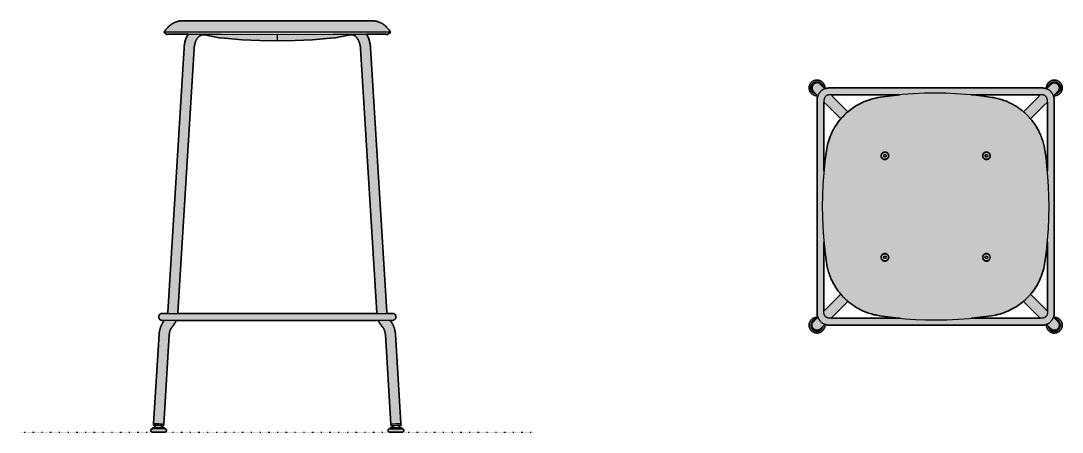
# Model space of a CAD drawing. Header units: millimetres. Extents: x 0 to 1653, y 0 to 653.
import ezdxf

# ---------------------------------------------------------------- set-up
doc = ezdxf.new("R2010")
doc.units = ezdxf.units.MM
doc.linetypes.add('Dots', pattern=[1, 0, -1])
doc.layers.add('Blocks', color=7, linetype='Continuous')
doc.layers.add('Blocks$Fill', color=7, linetype='Continuous', true_color=0xffffff)
for name, color, linetype, lineweight, true_color in [('Blocks$Inner', 7, 'Continuous', 25, 0x007f00), ('Blocks$Outline', 7, 'Continuous', 35, 0xff3f3f), ('Groud', 7, 'Dots', 25, 0x243775)]:
    doc.layers.add(name, color=color, linetype=linetype, lineweight=lineweight, true_color=true_color)

# ---------------------------------------------------------------- blocks, each defined once
blk = doc.blocks.new('Soft Edge 80 Barstool Low Top')
at = {"layer": 'Blocks$Fill'}
h = blk.add_hatch(color=256, dxfattribs=at)
h.paths.add_polyline_path([(492.3, -162.5), (492.3, -163.3), (492.2, -163.6), (492.3, -164.1), (492.3, -164.5), (492.3, -164.9), (492.4, -165.4), (492.4, -165.8), (492.5, -166.2), (492.6, -166.6), (492.7, -167), (492.8, -167.5), (493, -167.9), (493.1, -168.3), (493.3, -168.7), (493.5, -169.1), (493.7, -169.4), (493.9, -169.8), (494.1, -170.2), (494.3, -170.6), (494.6, -170.9), (494.8, -171.3), (495.1, -171.6), (495.4, -171.9), (495.7, -172.2), (496, -172.5), (496.3, -172.8), (496.6, -173.1), (497, -173.4), (497.3, -173.7), (497.6, -173.9), (498, -174.2), (498.4, -174.4), (498.8, -174.6), (499.1, -174.8), (499.5, -175), (499.9, -175.2), (500.3, -175.3), (500.7, -175.5), (501.1, -175.6), (501.5, -175.7), (502, -175.8), (502.4, -175.9), (502.8, -176), (503.2, -176), (503.7, -176.1), (504.1, -176.1), (504.5, -176.1), (505, -176.1), (505.4, -176.1), (505.8, -176.1), (506.3, -176), (506.7, -176), (507.1, -175.9), (507.5, -175.8), (507.9, -175.7), (508.4, -175.6), (508.8, -175.5), (509.2, -175.3), (509.6, -175.2), (510, -175), (510.4, -174.8), (510.7, -174.6), (511.1, -174.4), (511.5, -174.2), (511.9, -173.9), (512.2, -173.7), (512.5, -173.4), (512.9, -173.1), (513.2, -172.8), (513.5, -172.5), (513.8, -172.2), (514.1, -171.9), (514.4, -171.6), (514.7, -171.3), (514.9, -170.9), (515.2, -170.6), (515.4, -170.2), (515.6, -169.8), (515.8, -169.4), (516, -169.1), (516.2, -168.7), (516.4, -168.3), (516.5, -167.9), (516.7, -167.5), (516.8, -167), (516.9, -166.6), (517, -166.2), (517.1, -165.8), (517.1, -165.4), (517.2, -164.9), (517.2, -164.5), (517.2, -164.1), (517.2, -163.6), (517.2, -163.2), (517.2, -162.8), (517.2, -162.3), (517.1, -161.9), (517.1, -161.5), (517, -161.1), (516.9, -160.6), (516.8, -160.2), (516.6, -159.8), (516.5, -159.4), (516.4, -159), (516.2, -158.6), (516, -158.2), (515.8, -157.8), (515.6, -157.4), (515.4, -157.1), (515.1, -156.7), (514.9, -156.3), (514.6, -156), (514.4, -155.7), (514.1, -155.3), (513.8, -155), (513.5, -154.7), (513.2, -154.4), (512.9, -154.1), (512.5, -153.8), (512.2, -153.6), (511.8, -153.3), (511.5, -153.1), (511.1, -152.9), (510.7, -152.6), (510.3, -152.4), (509.9, -152.3), (509.5, -152.1), (509.1, -151.9), (508.7, -151.8), (508.3, -151.7), (507.9, -151.5), (507.5, -151.4), (507.1, -151.3), (506.6, -151.3), (506.2, -151.2), (505.8, -151.2), (505.3, -151.1), (504.9, -151.1), (504.5, -151.1), (504, -151.2), (503.6, -151.2), (503.5, -151), (503.8, -150), (504, -149.4), (504.2, -148.8), (504.3, -148.1), (504.5, -147.4), (504.6, -146.8), (504.6, -146.1), (504.7, -145.5), (504.7, -144.8), (504.7, -144.1), (504.7, 194.1), (504.7, 194.8), (504.6, 195.4), (504.6, 196.1), (504.5, 196.8), (504.3, 197.4), (504.2, 198.1), (504, 198.7), (503.8, 199.3), (503.6, 200), (503.5, 200.4), (503.6, 200.5), (504.5, 200.4), (504.9, 200.4), (505.3, 200.5), (505.8, 200.5), (506.2, 200.5), (506.6, 200.6), (507.1, 200.7), (507.5, 200.7), (507.9, 200.8), (508.3, 201), (508.7, 201.1), (509.1, 201.2), (509.5, 201.4), (509.9, 201.6), (510.3, 201.8), (510.7, 202), (511.1, 202.2), (511.5, 202.4), (511.8, 202.6), (512.2, 202.9), (512.5, 203.1), (512.9, 203.4), (513.2, 203.7), (513.5, 204), (513.8, 204.3), (514.1, 204.6), (514.4, 205), (514.6, 205.3), (514.9, 205.6), (515.1, 206), (515.4, 206.4), (515.6, 206.7), (515.8, 207.1), (516, 207.5), (516.2, 207.9), (516.4, 208.3), (516.5, 208.7), (516.6, 209.1), (516.8, 209.5), (516.9, 209.9), (517, 210.4), (517.1, 210.8), (517.1, 211.2), (517.2, 211.6), (517.2, 212.1), (517.2, 212.5), (517.2, 212.9), (517.2, 213.4), (517.2, 213.8), (517.2, 214.2), (517.1, 214.7), (517.1, 215.1), (517, 215.5), (516.9, 215.9), (516.8, 216.3), (516.7, 216.8), (516.5, 217.2), (516.4, 217.6), (516.2, 218), (516, 218.4), (515.8, 218.7), (515.6, 219.1), (515.4, 219.5), (515.2, 219.9), (514.9, 220.2), (514.7, 220.6), (514.4, 220.9), (514.1, 221.2), (513.8, 221.5), (513.5, 221.9), (513.2, 222.2), (512.9, 222.4), (512.5, 222.7), (512.2, 223), (511.9, 223.2), (511.5, 223.5), (511.1, 223.7), (510.7, 223.9), (510.4, 224.1), (510, 224.3), (509.6, 224.5), (509.2, 224.6), (508.8, 224.8), (508.4, 224.9), (507.9, 225), (507.5, 225.1), (507.1, 225.2), (506.7, 225.3), (506.3, 225.3), (505.8, 225.4), (505.4, 225.4), (505, 225.4), (504.5, 225.4), (504.1, 225.4), (503.7, 225.4), (503.2, 225.3), (502.8, 225.3), (502.4, 225.2), (502, 225.1), (501.5, 225), (501.1, 224.9), (500.7, 224.8), (500.3, 224.6), (499.9, 224.5), (499.5, 224.3), (499.1, 224.1), (498.8, 223.9), (498.4, 223.7), (498, 223.5), (497.6, 223.2), (497.3, 223), (497, 222.7), (496.6, 222.4), (496.3, 222.2), (496, 221.9), (495.7, 221.5), (495.4, 221.2), (495.1, 220.9), (494.8, 220.6), (494.6, 220.2), (494.3, 219.9), (494.1, 219.5), (493.9, 219.1), (493.7, 218.7), (493.5, 218.4), (493.3, 218), (493.1, 217.6), (493, 217.2), (492.8, 216.8), (492.7, 216.3), (492.6, 215.9), (492.5, 215.5), (492.4, 215.1), (492.4, 214.7), (492.3, 214.2), (492.3, 213.8), (492.3, 213.4), (492.2, 212.9), (492.3, 212.6), (492.3, 212.2), (492.3, 211.8), (492.2, 211.7), (491.1, 212), (490.5, 212.2), (489.9, 212.4), (489.2, 212.5), (488.6, 212.7), (487.9, 212.8), (487.2, 212.8), (486.6, 212.9), (485.9, 212.9), (485.2, 212.9), (147, 212.9), (145.7, 212.8), (145, 212.8), (144.4, 212.7), (143.7, 212.5), (143.1, 212.4), (142.4, 212.2), (141.8, 212), (141.1, 211.8), (140.8, 211.7), (140.6, 211.8), (140.7, 212.6), (140.7, 212.9), (140.7, 213.4), (140.6, 213.8), (140.6, 214.2), (140.6, 214.7), (140.5, 215.1), (140.4, 215.5), (140.3, 215.9), (140.2, 216.3), (140.1, 216.8), (139.9, 217.2), (139.8, 217.6), (139.6, 218), (139.4, 218.4), (139.2, 218.7), (139, 219.1), (138.8, 219.5), (138.6, 219.9), (138.3, 220.2), (138.1, 220.6), (137.8, 220.9), (137.5, 221.2), (137.2, 221.5), (136.9, 221.9), (136.6, 222.2), (136.3, 222.4), (136, 222.7), (135.6, 223), (135.3, 223.2), (134.9, 223.5), (134.6, 223.7), (134.2, 223.9), (133.8, 224.1), (133.4, 224.3), (133, 224.5), (132.6, 224.6), (132.2, 224.8), (131.8, 224.9), (131.4, 225), (131, 225.1), (130.5, 225.2), (130.1, 225.3), (129.7, 225.3), (129.3, 225.4), (128.8, 225.4), (128.4, 225.4), (128, 225.4), (127.5, 225.4), (127.1, 225.4), (126.7, 225.3), (126.2, 225.3), (125.8, 225.2), (125.4, 225.1), (125, 225), (124.6, 224.9), (124.1, 224.8), (123.7, 224.6), (123.3, 224.5), (122.9, 224.3), (122.6, 224.1), (122.2, 223.9), (121.8, 223.7), (121.4, 223.5), (121.1, 223.2), (120.7, 223), (120.4, 222.7), (120, 222.4), (119.7, 222.2), (119.4, 221.9), (119.1, 221.5), (118.8, 221.2), (118.5, 220.9), (118.3, 220.6), (118, 220.2), (117.8, 219.9), (117.5, 219.5), (117.3, 219.1), (117.1, 218.7), (116.9, 218.4), (116.7, 218), (116.6, 217.6), (116.4, 217.2), (116.3, 216.8), (116.1, 216.3), (116, 215.9), (115.9, 215.5), (115.9, 215.1), (115.8, 214.7), (115.7, 214.2), (115.7, 213.8), (115.7, 213.4), (115.7, 212.9), (115.7, 212.5), (115.7, 212.1), (115.7, 211.6), (115.8, 211.2), (115.9, 210.8), (115.9, 210.4), (116, 209.9), (116.2, 209.5), (116.3, 209.1), (116.4, 208.7), (116.6, 208.3), (116.7, 207.9), (116.9, 207.5), (117.1, 207.1), (117.3, 206.7), (117.5, 206.4), (117.8, 206), (118, 205.6), (118.3, 205.3), (118.6, 205), (118.8, 204.6), (119.1, 204.3), (119.4, 204), (119.7, 203.7), (120.1, 203.4), (120.4, 203.1), (120.8, 202.9), (121.1, 202.6), (121.5, 202.4), (121.8, 202.2), (122.2, 202), (122.6, 201.8), (123, 201.6), (123.4, 201.4), (123.8, 201.2), (124.2, 201.1), (124.6, 201), (125, 200.8), (125.4, 200.7), (125.9, 200.7), (126.3, 200.6), (126.7, 200.5), (127.1, 200.5), (127.6, 200.5), (128, 200.4), (128.4, 200.4), (128.9, 200.5), (129.3, 200.5), (129.4, 200.4), (129.1, 199.3), (128.9, 198.7), (128.7, 198.1), (128.6, 197.4), (128.5, 196.8), (128.4, 196.1), (128.3, 195.4), (128.2, 194.8), (128.2, 194.1), (128.2, 193.4), (128.2, -144.8), (128.2, -145.5), (128.3, -146.1), (128.4, -146.8), (128.5, -147.4), (128.6, -148.1), (128.7, -148.8), (128.9, -149.4), (129.1, -150), (129.3, -150.7), (129.4, -151), (129.3, -151.2), (128.4, -151.1), (128, -151.1), (127.6, -151.1), (127.1, -151.2), (126.7, -151.2), (126.3, -151.3), (125.9, -151.3), (125.4, -151.4), (125, -151.5), (124.6, -151.7), (124.2, -151.8), (123.8, -151.9), (123.4, -152.1), (123, -152.3), (122.6, -152.4), (122.2, -152.6), (121.8, -152.9), (121.5, -153.1), (121.1, -153.3), (120.8, -153.6), (120.4, -153.8), (120.1, -154.1), (119.7, -154.4), (119.4, -154.7), (119.1, -155), (118.8, -155.3), (118.6, -155.7), (118.3, -156), (118, -156.3), (117.8, -156.7), (117.5, -157.1), (117.3, -157.4), (117.1, -157.8), (116.9, -158.2), (116.7, -158.6), (116.6, -159), (116.4, -159.4), (116.3, -159.8), (116.2, -160.2), (116, -160.6), (115.9, -161.1), (115.9, -161.5), (115.8, -161.9), (115.7, -162.3), (115.7, -162.8), (115.7, -163.2), (115.7, -163.6), (115.7, -164.1), (115.7, -164.5), (115.7, -164.9), (115.8, -165.4), (115.9, -165.8), (115.9, -166.2), (116, -166.6), (116.1, -167), (116.3, -167.5), (116.4, -167.9), (116.6, -168.3), (116.7, -168.7), (116.9, -169.1), (117.1, -169.4), (117.3, -169.8), (117.5, -170.2), (117.8, -170.6), (118, -170.9), (118.3, -171.3), (118.5, -171.6), (118.8, -171.9), (119.1, -172.2), (119.4, -172.5), (119.7, -172.8), (120, -173.1), (120.4, -173.4), (120.7, -173.7), (121.1, -173.9), (121.4, -174.2), (121.8, -174.4), (122.2, -174.6), (122.6, -174.8), (122.9, -175), (123.3, -175.2), (123.7, -175.3), (124.1, -175.5), (124.6, -175.6), (125, -175.7), (125.4, -175.8), (125.8, -175.9), (126.2, -176), (126.7, -176), (127.1, -176.1), (127.5, -176.1), (128, -176.1), (128.4, -176.1), (128.8, -176.1), (129.3, -176.1), (129.7, -176), (130.1, -176), (130.5, -175.9), (131, -175.8), (131.4, -175.7), (131.8, -175.6), (132.2, -175.5), (132.6, -175.3), (133, -175.2), (133.4, -175), (133.8, -174.8), (134.2, -174.6), (134.6, -174.4), (134.9, -174.2), (135.3, -173.9), (135.6, -173.7), (136, -173.4), (136.3, -173.1), (136.6, -172.8), (136.9, -172.5), (137.2, -172.2), (137.5, -171.9), (137.8, -171.6), (138.1, -171.3), (138.3, -170.9), (138.6, -170.6), (138.8, -170.2), (139, -169.8), (139.2, -169.4), (139.4, -169.1), (139.6, -168.7), (139.8, -168.3), (139.9, -167.9), (140.1, -167.5), (140.2, -167), (140.3, -166.6), (140.4, -166.2), (140.5, -165.8), (140.6, -165.4), (140.6, -164.9), (140.6, -164.5), (140.7, -164.1), (140.7, -163.6), (140.7, -163.3), (140.7, -162.9), (140.6, -162.5), (140.8, -162.4), (141.8, -162.7), (142.4, -162.9), (143.1, -163.1), (143.7, -163.2), (144.4, -163.4), (145, -163.5), (145.7, -163.5), (146.3, -163.6), (147, -163.6), (147.7, -163.6), (485.9, -163.6), (486.6, -163.6), (487.2, -163.5), (487.9, -163.5), (488.6, -163.4), (489.2, -163.2), (489.9, -163.1), (490.5, -162.9), (491.1, -162.7), (491.8, -162.5), (492.2, -162.4)], flags=0)
h.paths.add_polyline_path([(467, 163.9), (493.7, 190.6), (493.7, 81.1), (491.6, 101.3), (489.8, 114), (489.4, 116.1), (489, 118.3), (488.6, 120.4), (488.1, 122.6), (487.6, 124.7), (487, 126.8), (486.4, 128.8), (485.7, 130.9), (485, 132.9), (484.3, 134.9), (483.5, 136.9), (482.6, 138.9), (481.8, 140.8), (480.9, 142.8), (479.9, 144.7), (478.9, 146.5), (478, 148.1), (477.1, 149.7), (476.2, 151.3), (475.2, 152.8), (474.2, 154.4), (473.2, 155.9), (472.2, 157.3), (471.1, 158.8), (470, 160.3), (468.9, 161.7), (467.7, 163.1)], flags=0)
h.paths.add_polyline_path([(455.7, 175.2), (453.5, 177.1), (452.1, 178.2), (450.6, 179.3), (449.2, 180.4), (447.7, 181.4), (446.2, 182.4), (444.6, 183.4), (443.1, 184.4), (441.5, 185.3), (439.9, 186.2), (438.3, 187.1), (436.5, 188.1), (434.6, 189), (432.6, 190), (430.7, 190.8), (428.7, 191.7), (426.7, 192.4), (424.7, 193.2), (422.7, 193.9), (420.6, 194.6), (418.6, 195.2), (416.5, 195.8), (414.4, 196.3), (412.3, 196.8), (410.1, 197.2), (408, 197.6), (405.8, 198), (393.1, 199.7), (380.3, 201.2), (372.9, 201.9), (482.4, 201.9)], flags=0)
h.paths.add_polyline_path([(259.9, 201.9), (228.1, 198.1), (224.8, 197.6), (221.4, 196.9), (218.1, 196.2), (214.8, 195.3), (211.6, 194.3), (208.4, 193.2), (205.2, 192), (202.1, 190.7), (199, 189.3), (195.9, 187.8), (192.9, 186.2), (190, 184.5), (187.1, 182.6), (184.3, 180.7), (181.6, 178.7), (178.9, 176.6), (177.2, 175.2), (150.5, 201.9)], flags=0)
h.paths.add_polyline_path([(165.9, 163.9), (162.4, 159.5), (160.4, 156.8), (158.5, 154), (156.6, 151.1), (154.9, 148.2), (153.3, 145.2), (151.8, 142.2), (150.4, 139.1), (149.1, 135.9), (147.9, 132.7), (146.8, 129.5), (145.8, 126.3), (144.9, 123), (144.2, 119.7), (143.5, 116.3), (143, 113), (140.6, 95.4), (139.2, 81.2), (139.2, 190.6)], flags=0)
h.paths.add_polyline_path([(139.2, -31.8), (141.4, -52), (143.1, -64.7), (143.5, -66.8), (143.9, -69), (144.3, -71.1), (144.8, -73.3), (145.4, -75.4), (145.9, -77.5), (146.6, -79.5), (147.2, -81.6), (147.9, -83.6), (148.7, -85.6), (149.5, -87.6), (150.3, -89.6), (151.2, -91.5), (152.1, -93.4), (153, -95.3), (154, -97.2), (154.9, -98.8), (155.8, -100.4), (156.7, -102), (157.7, -103.5), (158.7, -105), (159.7, -106.6), (160.8, -108), (161.8, -109.5), (162.9, -111), (164.1, -112.4), (165.2, -113.8), (165.9, -114.6), (139.2, -141.3)], flags=0)
h.paths.add_polyline_path([(177.2, -125.9), (179.4, -127.7), (180.9, -128.9), (182.3, -130), (183.8, -131), (185.3, -132.1), (186.8, -133.1), (188.3, -134.1), (189.8, -135.1), (191.4, -136), (193, -136.9), (194.6, -137.8), (196.5, -138.8), (198.4, -139.7), (200.3, -140.7), (202.2, -141.5), (204.2, -142.3), (206.2, -143.1), (208.2, -143.9), (210.2, -144.6), (212.3, -145.3), (214.4, -145.9), (216.4, -146.4), (218.5, -147), (220.7, -147.5), (222.8, -147.9), (225, -148.3), (227.1, -148.7), (239.9, -150.4), (252.6, -151.9), (260, -152.6), (150.5, -152.6)], flags=0)
h.paths.add_polyline_path([(373, -152.6), (404.8, -148.8), (408.1, -148.3), (411.5, -147.6), (414.8, -146.9), (418.1, -146), (421.3, -145), (424.6, -143.9), (427.7, -142.7), (430.9, -141.4), (434, -140), (437, -138.5), (440, -136.9), (442.9, -135.2), (445.8, -133.3), (448.6, -131.4), (451.4, -129.4), (454, -127.3), (455.7, -125.9), (482.4, -152.6)], flags=0)
h.paths.add_polyline_path([(467, -114.6), (470.5, -110.2), (472.5, -107.5), (474.5, -104.7), (476.3, -101.8), (478, -98.9), (479.6, -95.9), (481.1, -92.9), (482.5, -89.8), (483.9, -86.6), (485.1, -83.4), (486.1, -80.2), (487.1, -77), (488, -73.7), (488.8, -70.4), (489.4, -67), (489.9, -63.7), (492.3, -46.1), (493.7, -31.9), (493.7, -141.3)], flags=0)
at = {"layer": 'Blocks$Inner'}
for p, q in [((128.2, 220.9), (128, 221.1)), ((133.7, 218.7), (133.8, 218.6)), ((140.8, 211.7), (133.8, 218.6)), ((492.2, 211.7), (499.1, 218.6)), ((122.5, 207.3), (129.4, 200.4)), ((259.9, 201.9), (147.7, 201.9)), ((485.2, 201.9), (372.9, 201.9)), ((503.5, 200.4), (510.4, 207.3)), ((139.2, 193.4), (139.2, 81.2)), ((165.9, 163.9), (144.8, 185)), ((156.1, 196.3), (177.2, 175.2)), ((455.7, 175.2), (476.8, 196.3)), ((488.1, 185), (467, 163.9)), ((493.7, 81.1), (493.7, 193.4)), ((139.2, -144.1), (139.2, -31.8)), ((493.7, -31.9), (493.7, -144.1)), ((165.9, -114.6), (144.8, -135.7)), ((488.1, -135.7), (467, -114.6)), ((156.1, -147), (177.2, -125.9)), ((455.7, -125.9), (476.8, -147)), ((129.4, -151), (122.5, -158)), ((140.8, -162.4), (133.8, -169.3)), ((260, -152.6), (147.7, -152.6)), ((485.2, -152.6), (373, -152.6)), ((492.2, -162.4), (499.1, -169.3)), ((503.5, -151), (510.4, -158)), ((133.7, -169.4), (133.8, -169.3)), ((504.9, -171.8), (504.7, -171.6))]:
    blk.add_line(p, q, dxfattribs=at)
for points in [[(140.6, 211.8), (140.7, 212.2), (140.7, 212.6), (140.7, 212.9), (140.7, 213.4), (140.6, 213.8), (140.6, 214.2), (140.6, 214.7), (140.5, 215.1), (140.4, 215.5), (140.3, 215.9), (140.2, 216.3), (140.1, 216.8), (139.9, 217.2), (139.8, 217.6), (139.6, 218), (139.4, 218.4), (139.2, 218.7), (139, 219.1), (138.8, 219.5), (138.6, 219.9), (138.3, 220.2), (138.1, 220.6), (137.8, 220.9), (137.5, 221.2), (137.2, 221.5), (136.9, 221.9), (136.6, 222.2), (136.3, 222.4), (136, 222.7), (135.6, 223), (135.3, 223.2), (134.9, 223.5), (134.6, 223.7), (134.2, 223.9), (133.8, 224.1), (133.4, 224.3), (133, 224.5), (132.6, 224.6), (132.2, 224.8), (131.8, 224.9), (131.4, 225), (131, 225.1), (130.5, 225.2), (130.1, 225.3), (129.7, 225.3), (129.3, 225.4), (128.8, 225.4), (128.4, 225.4), (128, 225.4), (127.5, 225.4), (127.1, 225.4), (126.7, 225.3), (126.2, 225.3), (125.8, 225.2), (125.4, 225.1), (125, 225), (124.6, 224.9), (124.1, 224.8), (123.7, 224.6), (123.3, 224.5), (122.9, 224.3), (122.6, 224.1), (122.2, 223.9), (121.8, 223.7), (121.4, 223.5), (121.1, 223.2), (120.7, 223), (120.4, 222.7), (120, 222.4), (119.7, 222.2), (119.4, 221.9), (119.1, 221.5), (118.8, 221.2), (118.5, 220.9), (118.3, 220.6), (118, 220.2), (117.8, 219.9), (117.5, 219.5), (117.3, 219.1), (117.1, 218.7), (116.9, 218.4), (116.7, 218), (116.6, 217.6), (116.4, 217.2), (116.3, 216.8), (116.1, 216.3), (116, 215.9), (115.9, 215.5), (115.9, 215.1), (115.8, 214.7), (115.7, 214.2), (115.7, 213.8), (115.7, 213.4), (115.7, 212.9), (115.7, 212.5), (115.7, 212.1), (115.7, 211.6), (115.8, 211.2), (115.9, 210.8), (115.9, 210.4), (116, 209.9), (116.2, 209.5), (116.3, 209.1), (116.4, 208.7), (116.6, 208.3), (116.7, 207.9), (116.9, 207.5), (117.1, 207.1), (117.3, 206.7), (117.5, 206.4), (117.8, 206), (118, 205.6), (118.3, 205.3), (118.6, 205), (118.8, 204.6), (119.1, 204.3), (119.4, 204), (119.7, 203.7), (120.1, 203.4), (120.4, 203.1), (120.8, 202.9), (121.1, 202.6), (121.5, 202.4), (121.8, 202.2), (122.2, 202), (122.6, 201.8), (123, 201.6), (123.4, 201.4), (123.8, 201.2), (124.2, 201.1), (124.6, 201), (125, 200.8), (125.4, 200.7), (125.9, 200.7), (126.3, 200.6), (126.7, 200.5), (127.1, 200.5), (127.6, 200.5), (128, 200.4), (128.4, 200.4), (128.9, 200.5), (129.3, 200.5)], [(126.5, 203.3), (126.1, 203.4), (125.8, 203.5), (125.5, 203.6), (125.1, 203.7), (124.8, 203.8), (124.5, 203.9), (124.2, 204), (123.9, 204.2), (123.6, 204.3), (123.3, 204.5), (123, 204.7), (122.7, 204.9), (122.4, 205.1), (122.2, 205.3), (121.9, 205.5), (121.6, 205.7), (121.4, 205.9), (121.2, 206.2), (120.9, 206.4), (120.7, 206.7), (120.5, 206.9), (120.3, 207.2), (120.1, 207.5), (119.9, 207.8), (119.7, 208.1), (119.6, 208.4), (119.4, 208.7), (119.3, 209), (119.1, 209.3), (119, 209.6), (118.9, 209.9), (118.8, 210.3), (118.7, 210.6), (118.6, 210.9), (118.6, 211.2), (118.5, 211.6), (118.5, 211.9), (118.4, 212.3), (118.4, 212.6), (118.4, 212.9), (118.4, 213.3), (118.4, 213.6), (118.5, 214), (118.5, 214.3), (118.6, 214.6), (118.6, 215), (118.7, 215.3), (118.8, 215.6), (118.9, 216), (119, 216.3), (119.1, 216.6), (119.3, 216.9), (119.4, 217.2), (119.6, 217.5), (119.7, 217.8), (119.9, 218.1), (120.1, 218.4), (120.3, 218.7), (120.5, 218.9), (120.7, 219.2), (120.9, 219.5), (121.2, 219.7), (121.4, 219.9), (121.6, 220.2), (121.9, 220.4), (122.2, 220.6), (122.4, 220.8), (122.7, 221), (123, 221.2), (123.3, 221.4), (123.6, 221.5), (123.9, 221.7), (124.2, 221.8), (124.5, 222), (124.8, 222.1), (125.2, 222.2), (125.5, 222.3), (125.8, 222.4), (126.1, 222.5), (126.5, 222.5), (126.8, 222.6), (127.1, 222.6), (127.5, 222.7), (127.8, 222.7), (128.2, 222.7), (128.5, 222.7), (128.8, 222.7), (129.2, 222.6), (129.5, 222.6), (129.9, 222.5), (130.2, 222.5), (130.5, 222.4), (130.8, 222.3), (131.2, 222.2), (131.5, 222.1), (131.8, 222), (132.1, 221.9), (132.4, 221.7), (132.7, 221.6), (133, 221.4), (133.3, 221.2), (133.6, 221), (133.9, 220.8), (134.2, 220.6), (134.4, 220.4), (134.7, 220.2), (134.9, 220), (135.2, 219.7), (135.4, 219.5), (135.6, 219.2), (135.8, 219), (136.1, 218.7), (136.2, 218.4), (136.4, 218.1), (136.6, 217.8), (136.8, 217.5), (136.9, 217.2), (137.1, 216.9), (137.2, 216.6), (137.3, 216.3), (137.4, 216), (137.5, 215.6), (137.6, 215.3), (137.7, 215), (137.8, 214.7)], [(137.1, 215.3), (137.1, 215.6), (137, 215.9), (136.8, 216.2), (136.7, 216.5), (136.6, 216.8), (136.5, 217.1), (136.3, 217.4), (136.2, 217.7), (136, 217.9), (135.8, 218.2), (135.6, 218.5), (135.4, 218.7), (135.2, 219), (135, 219.2), (134.8, 219.4), (134.6, 219.7), (134.3, 219.9), (134.1, 220.1), (133.8, 220.3), (133.6, 220.5), (133.3, 220.6), (133, 220.8), (132.8, 221), (132.5, 221.1), (132.2, 221.3), (131.9, 221.4), (131.6, 221.5), (131.3, 221.7), (131, 221.8), (130.7, 221.9), (130.4, 221.9), (130.1, 222), (129.8, 222.1), (129.5, 222.1), (129.1, 222.2), (128.8, 222.2), (128.5, 222.2), (128.2, 222.2), (127.9, 222.2), (127.5, 222.2), (127.2, 222.2), (126.9, 222.1), (126.6, 222.1), (126.3, 222), (125.9, 221.9), (125.6, 221.8), (125.3, 221.8), (125, 221.7), (124.7, 221.5), (124.4, 221.4), (124.1, 221.3), (123.8, 221.1), (123.6, 221), (123.3, 220.8), (123, 220.6), (122.8, 220.4), (122.5, 220.3), (122.2, 220.1), (122, 219.8), (121.8, 219.6), (121.5, 219.4), (121.3, 219.2), (121.1, 218.9), (120.9, 218.7), (120.7, 218.4), (120.5, 218.2), (120.3, 217.9), (120.2, 217.6), (120, 217.3), (119.9, 217), (119.7, 216.7), (119.6, 216.5), (119.5, 216.2), (119.4, 215.8), (119.3, 215.5), (119.2, 215.2), (119.1, 214.9), (119.1, 214.6), (119, 214.3), (119, 214), (118.9, 213.6), (118.9, 213.3), (118.9, 213), (118.9, 212.7), (118.9, 212.4), (119, 212), (119, 211.7), (119, 211.4), (119.1, 211.1), (119.2, 210.8), (119.3, 210.5), (119.3, 210.1), (119.4, 209.8), (119.6, 209.5), (119.7, 209.2), (119.8, 209), (120, 208.7), (120.1, 208.4), (120.3, 208.1), (120.4, 207.8), (120.6, 207.6), (120.8, 207.3), (121, 207.1), (121.2, 206.8), (121.4, 206.6), (121.7, 206.3), (121.9, 206.1), (122.1, 205.9), (122.4, 205.7), (122.6, 205.5), (122.9, 205.3), (123.2, 205.1), (123.5, 205), (123.7, 204.8), (124, 204.7), (124.3, 204.5), (124.6, 204.4), (124.9, 204.3), (125.2, 204.2), (125.5, 204.1), (125.8, 204)], [(125.4, 204.4), (125.1, 204.5), (124.8, 204.6), (124.6, 204.7), (124.3, 204.8), (124, 205), (123.7, 205.1), (123.5, 205.3), (123.2, 205.4), (122.9, 205.6), (122.7, 205.8), (122.5, 206), (122.2, 206.2), (122, 206.4), (121.8, 206.6), (121.5, 206.8), (121.3, 207.1), (121.1, 207.3), (121, 207.6), (120.8, 207.8), (120.6, 208.1), (120.4, 208.3), (120.3, 208.6), (120.1, 208.9), (120, 209.2), (119.9, 209.5), (119.8, 209.7), (119.7, 210), (119.6, 210.3), (119.5, 210.6), (119.4, 210.9), (119.3, 211.2), (119.3, 211.5), (119.2, 211.8), (119.2, 212.2), (119.2, 212.5), (119.2, 212.8), (119.2, 213.1), (119.2, 213.4), (119.2, 213.7), (119.2, 214), (119.3, 214.3), (119.3, 214.6), (119.4, 214.9), (119.5, 215.2), (119.6, 215.5), (119.7, 215.8), (119.8, 216.1), (119.9, 216.4), (120, 216.7), (120.1, 217), (120.3, 217.3), (120.4, 217.5), (120.6, 217.8), (120.8, 218), (120.9, 218.3), (121.1, 218.5), (121.3, 218.8), (121.5, 219), (121.8, 219.2), (122, 219.5), (122.2, 219.7), (122.4, 219.9), (122.7, 220.1), (122.9, 220.3), (123.2, 220.4), (123.5, 220.6), (123.7, 220.8), (124, 220.9), (124.3, 221), (124.6, 221.2), (124.8, 221.3), (125.1, 221.4), (125.4, 221.5), (125.7, 221.6), (126, 221.7), (126.3, 221.7), (126.6, 221.8), (126.9, 221.9), (127.2, 221.9), (127.6, 221.9), (127.9, 221.9), (128.2, 221.9)], [(133.8, 218.7), (133.6, 218.9), (133.4, 219.1), (133.2, 219.2), (132.9, 219.4), (132.7, 219.6), (132.5, 219.7), (132.3, 219.9), (132, 220), (131.8, 220.2), (131.5, 220.3), (131.3, 220.4), (131, 220.5), (130.8, 220.6), (130.5, 220.7), (130.2, 220.8), (130, 220.8), (129.7, 220.9), (129.4, 221), (129.1, 221), (128.9, 221), (128.6, 221.1), (128.3, 221.1), (128, 221.1), (127.8, 221.1), (127.5, 221.1), (127.2, 221), (126.9, 221), (126.7, 221), (126.4, 220.9), (126.1, 220.8), (125.9, 220.8), (125.6, 220.7), (125.3, 220.6), (125.1, 220.5), (124.8, 220.4), (124.6, 220.3), (124.3, 220.1), (124.1, 220), (123.8, 219.9), (123.6, 219.7), (123.4, 219.6), (123.2, 219.4), (122.9, 219.2), (122.7, 219), (122.5, 218.9), (122.3, 218.7), (122.1, 218.5), (122, 218.3), (121.8, 218), (121.6, 217.8), (121.5, 217.6), (121.3, 217.4), (121.2, 217.1), (121, 216.9), (120.9, 216.6), (120.8, 216.4), (120.7, 216.1), (120.6, 215.9), (120.5, 215.6), (120.4, 215.4), (120.3, 215.1), (120.2, 214.8), (120.2, 214.6), (120.1, 214.3), (120.1, 214), (120.1, 213.7), (120.1, 213.5), (120, 213.2), (120, 212.9), (120.1, 212.6), (120.1, 212.3), (120.1, 212.1), (120.1, 211.8), (120.2, 211.5), (120.3, 211.3), (120.3, 211), (120.4, 210.7), (120.5, 210.5), (120.6, 210.2), (120.7, 209.9), (120.8, 209.7), (120.9, 209.4), (121, 209.2), (121.2, 209), (121.3, 208.7), (121.5, 208.5), (121.6, 208.3), (121.8, 208.1), (122, 207.8), (122.2, 207.6), (122.4, 207.4), (122.5, 207.3)], [(133.8, 218.6), (133.6, 218.8), (133.4, 219), (133.2, 219.1), (133, 219.3), (132.8, 219.5), (132.6, 219.6), (132.3, 219.8), (132.1, 219.9), (131.9, 220), (131.6, 220.2), (131.4, 220.3), (131.1, 220.4), (130.9, 220.5), (130.6, 220.6), (130.3, 220.6), (130.1, 220.7), (129.8, 220.8), (129.5, 220.8), (129.3, 220.8), (129, 220.9), (128.7, 220.9), (128.5, 220.9), (128.2, 220.9), (127.9, 220.9), (127.6, 220.9), (127.4, 220.9), (127.1, 220.8), (126.8, 220.8), (126.5, 220.7), (126.3, 220.7), (126, 220.6), (125.7, 220.5), (125.5, 220.4), (125.2, 220.3), (125, 220.2), (124.7, 220.1), (124.5, 220), (124.2, 219.9), (124, 219.7), (123.8, 219.6), (123.5, 219.4), (123.3, 219.2), (123.1, 219.1), (122.9, 218.9), (122.7, 218.7), (122.5, 218.5), (122.3, 218.3), (122.1, 218.1), (121.9, 217.9), (121.8, 217.7), (121.6, 217.4), (121.4, 217.2), (121.3, 217), (121.2, 216.7), (121, 216.5), (120.9, 216.2), (120.8, 216), (120.7, 215.7), (120.6, 215.5), (120.5, 215.2), (120.5, 214.9), (120.4, 214.7), (120.3, 214.4), (120.3, 214.1), (120.3, 213.8), (120.2, 213.6), (120.2, 213.3), (120.2, 213), (120.2, 212.7), (120.2, 212.5), (120.2, 212.2), (120.3, 211.9), (120.3, 211.6), (120.4, 211.4), (120.4, 211.1), (120.5, 210.8), (120.6, 210.6), (120.6, 210.3), (120.7, 210), (120.8, 209.8), (121, 209.5), (121.1, 209.3), (121.2, 209), (121.3, 208.8), (121.5, 208.6), (121.6, 208.3), (121.8, 208.1), (122, 207.9), (122.1, 207.7), (122.3, 207.5), (122.5, 207.3)], [(128.2, 222.2), (128.2, 221.9), (128.5, 221.9), (128.8, 221.9), (129.1, 221.9), (129.4, 221.9), (129.7, 221.8), (130, 221.8), (130.3, 221.7), (130.6, 221.6), (130.9, 221.5), (131.2, 221.4), (131.5, 221.3), (131.8, 221.2), (132, 221.1), (132.3, 220.9), (132.6, 220.8), (132.8, 220.6), (133.1, 220.5), (133.4, 220.3), (133.6, 220.1), (133.8, 219.9), (134.1, 219.7), (134.3, 219.5), (134.5, 219.3), (134.7, 219.1), (135, 218.9), (135.1, 218.6), (135.3, 218.4), (135.5, 218.1), (135.7, 217.9), (135.9, 217.6), (136, 217.4), (136.2, 217.1), (136.3, 216.8), (136.4, 216.5), (136.5, 216.3), (136.7, 216), (136.7, 215.7)], [(492.3, 211.8), (492.3, 212.2), (492.3, 212.6), (492.2, 212.9), (492.3, 213.4), (492.3, 213.8), (492.3, 214.2), (492.4, 214.7), (492.4, 215.1), (492.5, 215.5), (492.6, 215.9), (492.7, 216.3), (492.8, 216.8), (493, 217.2), (493.1, 217.6), (493.3, 218), (493.5, 218.4), (493.7, 218.7), (493.9, 219.1), (494.1, 219.5), (494.3, 219.9), (494.6, 220.2), (494.8, 220.6), (495.1, 220.9), (495.4, 221.2), (495.7, 221.5), (496, 221.9), (496.3, 222.2), (496.6, 222.4), (497, 222.7), (497.3, 223), (497.6, 223.2), (498, 223.5), (498.4, 223.7), (498.8, 223.9), (499.1, 224.1), (499.5, 224.3), (499.9, 224.5), (500.3, 224.6), (500.7, 224.8), (501.1, 224.9), (501.5, 225), (502, 225.1), (502.4, 225.2), (502.8, 225.3), (503.2, 225.3), (503.7, 225.4), (504.1, 225.4), (504.5, 225.4), (505, 225.4), (505.4, 225.4), (505.8, 225.4), (506.3, 225.3), (506.7, 225.3), (507.1, 225.2), (507.5, 225.1), (507.9, 225), (508.4, 224.9), (508.8, 224.8), (509.2, 224.6), (509.6, 224.5), (510, 224.3), (510.4, 224.1), (510.7, 223.9), (511.1, 223.7), (511.5, 223.5), (511.9, 223.2), (512.2, 223), (512.5, 222.7), (512.9, 222.4), (513.2, 222.2), (513.5, 221.9), (513.8, 221.5), (514.1, 221.2), (514.4, 220.9), (514.7, 220.6), (514.9, 220.2), (515.2, 219.9), (515.4, 219.5), (515.6, 219.1), (515.8, 218.7), (516, 218.4), (516.2, 218), (516.4, 217.6), (516.5, 217.2), (516.7, 216.8), (516.8, 216.3), (516.9, 215.9), (517, 215.5), (517.1, 215.1), (517.1, 214.7), (517.2, 214.2), (517.2, 213.8), (517.2, 213.4), (517.2, 212.9), (517.2, 212.5), (517.2, 212.1), (517.2, 211.6), (517.1, 211.2), (517.1, 210.8), (517, 210.4), (516.9, 209.9), (516.8, 209.5), (516.6, 209.1), (516.5, 208.7), (516.4, 208.3), (516.2, 207.9), (516, 207.5), (515.8, 207.1), (515.6, 206.7), (515.4, 206.4), (515.1, 206), (514.9, 205.6), (514.6, 205.3), (514.4, 205), (514.1, 204.6), (513.8, 204.3), (513.5, 204), (513.2, 203.7), (512.9, 203.4), (512.5, 203.1), (512.2, 202.9), (511.8, 202.6), (511.5, 202.4), (511.1, 202.2), (510.7, 202), (510.3, 201.8), (509.9, 201.6), (509.5, 201.4), (509.1, 201.2), (508.7, 201.1), (508.3, 201), (507.9, 200.8), (507.5, 200.7), (507.1, 200.7), (506.6, 200.6), (506.2, 200.5), (505.8, 200.5), (505.3, 200.5), (504.9, 200.4), (504.5, 200.4), (504, 200.5), (503.6, 200.5)], [(495.2, 214.7), (495.2, 215), (495.3, 215.3), (495.4, 215.6), (495.5, 216), (495.6, 216.3), (495.7, 216.6), (495.9, 216.9), (496, 217.2), (496.2, 217.5), (496.3, 217.8), (496.5, 218.1), (496.7, 218.4), (496.9, 218.7), (497.1, 219), (497.3, 219.2), (497.5, 219.5), (497.7, 219.7), (498, 220), (498.2, 220.2), (498.5, 220.4), (498.8, 220.6), (499, 220.8), (499.3, 221), (499.6, 221.2), (499.9, 221.4), (500.2, 221.6), (500.5, 221.7), (500.8, 221.9), (501.1, 222), (501.4, 222.1), (501.8, 222.2), (502.1, 222.3), (502.4, 222.4), (502.7, 222.5), (503.1, 222.5), (503.4, 222.6), (503.7, 222.6), (504.1, 222.7), (504.4, 222.7), (504.8, 222.7), (505.1, 222.7), (505.4, 222.7), (505.8, 222.6), (506.1, 222.6), (506.5, 222.5), (506.8, 222.5), (507.1, 222.4), (507.4, 222.3), (507.8, 222.2), (508.1, 222.1), (508.4, 222), (508.7, 221.8), (509, 221.7), (509.3, 221.5), (509.6, 221.4), (509.9, 221.2), (510.2, 221), (510.5, 220.8), (510.8, 220.6), (511, 220.4), (511.3, 220.2), (511.5, 219.9), (511.8, 219.7), (512, 219.5), (512.2, 219.2), (512.4, 218.9), (512.6, 218.7), (512.8, 218.4), (513, 218.1), (513.2, 217.8), (513.4, 217.5), (513.5, 217.2), (513.7, 216.9), (513.8, 216.6), (513.9, 216.3), (514, 216), (514.1, 215.6), (514.2, 215.3), (514.3, 215), (514.4, 214.6), (514.4, 214.3), (514.4, 214), (514.5, 213.6), (514.5, 213.3), (514.5, 212.9), (514.5, 212.6), (514.5, 212.3), (514.4, 211.9), (514.4, 211.6), (514.4, 211.2), (514.3, 210.9), (514.2, 210.6), (514.1, 210.3), (514, 209.9), (513.9, 209.6), (513.8, 209.3), (513.7, 209), (513.5, 208.7), (513.4, 208.4), (513.2, 208.1), (513, 207.8), (512.8, 207.5), (512.6, 207.2), (512.4, 206.9), (512.2, 206.7), (512, 206.4), (511.8, 206.2), (511.5, 205.9), (511.3, 205.7), (511, 205.5), (510.8, 205.3), (510.5, 205.1), (510.2, 204.9), (509.9, 204.7), (509.6, 204.5), (509.3, 204.3), (509, 204.2), (508.7, 204), (508.4, 203.9), (508.1, 203.8), (507.8, 203.7), (507.5, 203.6), (507.1, 203.5), (506.8, 203.4), (506.5, 203.3)], [(495.8, 215.3), (495.9, 215.6), (496, 215.9), (496.1, 216.2), (496.2, 216.5), (496.3, 216.8), (496.5, 217.1), (496.6, 217.4), (496.8, 217.7), (496.9, 217.9), (497.1, 218.2), (497.3, 218.5), (497.5, 218.7), (497.7, 219), (497.9, 219.2), (498.1, 219.4), (498.4, 219.7), (498.6, 219.9), (498.8, 220.1), (499.1, 220.3), (499.3, 220.5), (499.6, 220.6), (499.9, 220.8), (500.2, 221), (500.4, 221.1), (500.7, 221.3), (501, 221.4), (501.3, 221.5), (501.6, 221.7), (501.9, 221.8), (502.2, 221.9), (502.5, 221.9), (502.8, 222), (503.2, 222.1), (503.5, 222.1), (503.8, 222.2), (504.1, 222.2), (504.4, 222.2), (504.7, 222.2)], [(507.1, 204), (507.4, 204.1), (507.7, 204.2), (508, 204.3), (508.3, 204.4), (508.6, 204.5), (508.9, 204.7), (509.2, 204.8), (509.5, 205), (509.7, 205.1), (510, 205.3), (510.3, 205.5), (510.5, 205.7), (510.8, 205.9), (511, 206.1), (511.3, 206.3), (511.5, 206.6), (511.7, 206.8), (511.9, 207.1), (512.1, 207.3), (512.3, 207.6), (512.5, 207.8), (512.7, 208.1), (512.8, 208.4), (513, 208.7), (513.1, 209), (513.2, 209.2), (513.4, 209.5), (513.5, 209.8), (513.6, 210.1), (513.7, 210.5), (513.8, 210.8), (513.8, 211.1), (513.9, 211.4), (513.9, 211.7), (514, 212), (514, 212.4), (514, 212.7), (514, 213), (514, 213.3), (514, 213.6), (514, 214), (513.9, 214.3), (513.9, 214.6), (513.8, 214.9), (513.7, 215.2), (513.6, 215.5), (513.5, 215.8), (513.4, 216.2), (513.3, 216.5), (513.2, 216.7), (513.1, 217), (512.9, 217.3), (512.8, 217.6), (512.6, 217.9), (512.4, 218.2), (512.2, 218.4), (512, 218.7), (511.8, 218.9), (511.6, 219.2), (511.4, 219.4), (511.2, 219.6), (510.9, 219.8), (510.7, 220.1), (510.4, 220.3), (510.2, 220.4), (509.9, 220.6), (509.6, 220.8), (509.4, 221), (509.1, 221.1), (508.8, 221.3), (508.5, 221.4), (508.2, 221.5), (507.9, 221.7), (507.6, 221.8), (507.3, 221.8), (507, 221.9), (506.7, 222), (506.4, 222.1), (506, 222.1), (505.7, 222.2), (505.4, 222.2), (505.1, 222.2), (504.7, 222.2), (504.7, 221.9), (504.4, 221.9), (504.1, 221.9), (503.8, 221.9), (503.5, 221.9), (503.2, 221.8), (502.9, 221.8), (502.6, 221.7), (502.3, 221.6), (502, 221.5), (501.7, 221.4), (501.5, 221.3), (501.2, 221.2), (500.9, 221.1), (500.6, 220.9), (500.3, 220.8), (500.1, 220.6), (499.8, 220.5), (499.6, 220.3), (499.3, 220.1), (499.1, 219.9), (498.8, 219.7), (498.6, 219.5), (498.4, 219.3), (498.2, 219.1), (498, 218.9), (497.8, 218.6), (497.6, 218.4), (497.4, 218.1), (497.2, 217.9), (497.1, 217.6), (496.9, 217.4), (496.8, 217.1), (496.6, 216.8), (496.5, 216.5), (496.4, 216.3), (496.3, 216), (496.2, 215.7)], [(510.4, 207.3), (510.6, 207.5), (510.8, 207.7), (510.9, 207.9), (511.1, 208.1), (511.3, 208.3), (511.4, 208.5), (511.6, 208.8), (511.7, 209), (511.8, 209.3), (512, 209.5), (512.1, 209.7), (512.2, 210), (512.3, 210.3), (512.4, 210.5), (512.4, 210.8), (512.5, 211), (512.6, 211.3), (512.6, 211.6), (512.7, 211.8), (512.7, 212.1), (512.7, 212.4), (512.7, 212.7), (512.7, 212.9), (512.7, 213.2), (512.7, 213.5), (512.7, 213.8), (512.6, 214), (512.6, 214.3), (512.6, 214.6), (512.5, 214.9), (512.4, 215.1), (512.3, 215.4), (512.2, 215.6), (512.1, 215.9), (512, 216.2), (511.9, 216.4), (511.8, 216.7), (511.7, 216.9), (511.5, 217.1), (511.4, 217.4), (511.2, 217.6), (511.1, 217.8), (510.9, 218), (510.7, 218.2), (510.5, 218.4), (510.3, 218.6), (510.1, 218.8), (509.9, 219), (509.7, 219.2), (509.5, 219.4), (509.2, 219.5), (509, 219.7), (508.8, 219.8), (508.5, 219.9), (508.3, 220.1), (508, 220.2), (507.8, 220.3), (507.5, 220.4), (507.3, 220.5), (507, 220.6), (506.7, 220.7), (506.5, 220.7), (506.2, 220.8), (505.9, 220.8), (505.7, 220.9), (505.4, 220.9), (505.1, 220.9), (504.8, 220.9), (504.6, 220.9), (504.3, 220.9), (504, 220.9), (503.7, 220.9), (503.5, 220.8), (503.2, 220.8), (502.9, 220.7), (502.6, 220.6), (502.4, 220.6), (502.1, 220.5), (501.9, 220.4), (501.6, 220.3), (501.3, 220.2), (501.1, 220), (500.9, 219.9), (500.6, 219.8), (500.4, 219.6), (500.1, 219.5), (499.9, 219.3), (499.7, 219.1), (499.5, 219), (499.3, 218.8), (499.1, 218.6)], [(499.1, 218.6), (499.2, 218.7)], [(499.2, 218.7), (499.4, 218.9), (499.6, 219.1), (499.8, 219.2), (500, 219.4), (500.2, 219.6), (500.4, 219.7), (500.7, 219.9), (500.9, 220), (501.2, 220.2), (501.4, 220.3), (501.7, 220.4), (501.9, 220.5), (502.2, 220.6), (502.4, 220.7), (502.7, 220.8), (503, 220.8), (503.2, 220.9), (503.5, 221), (503.8, 221), (504.1, 221), (504.3, 221.1), (504.6, 221.1), (504.9, 221.1), (504.7, 220.9)], [(504.7, 221.9), (505.1, 221.9), (505.4, 221.9), (505.7, 221.9), (506, 221.9), (506.3, 221.8), (506.6, 221.7), (506.9, 221.7), (507.2, 221.6), (507.5, 221.5), (507.8, 221.4), (508.1, 221.3), (508.4, 221.2), (508.7, 221), (508.9, 220.9), (509.2, 220.8), (509.5, 220.6), (509.7, 220.4), (510, 220.3), (510.2, 220.1), (510.5, 219.9), (510.7, 219.7), (510.9, 219.5), (511.2, 219.2), (511.4, 219), (511.6, 218.8), (511.8, 218.5), (512, 218.3), (512.2, 218), (512.3, 217.8), (512.5, 217.5), (512.6, 217.3), (512.8, 217), (512.9, 216.7), (513.1, 216.4), (513.2, 216.1), (513.3, 215.8), (513.4, 215.5), (513.5, 215.2), (513.5, 214.9), (513.6, 214.6), (513.6, 214.3), (513.7, 214), (513.7, 213.7), (513.7, 213.4), (513.7, 213.1), (513.7, 212.8), (513.7, 212.5), (513.7, 212.2), (513.7, 211.8), (513.6, 211.5), (513.6, 211.2), (513.5, 210.9), (513.4, 210.6), (513.4, 210.3), (513.3, 210), (513.2, 209.7), (513, 209.5), (512.9, 209.2), (512.8, 208.9), (512.6, 208.6), (512.5, 208.3), (512.3, 208.1), (512.2, 207.8), (512, 207.6), (511.8, 207.3), (511.6, 207.1), (511.4, 206.8), (511.2, 206.6), (510.9, 206.4), (510.7, 206.2), (510.5, 206), (510.2, 205.8), (510, 205.6), (509.7, 205.4), (509.5, 205.3), (509.2, 205.1), (508.9, 205), (508.6, 204.8), (508.4, 204.7), (508.1, 204.6), (507.8, 204.5), (507.5, 204.4)], [(504.9, 221.1), (505.2, 221.1), (505.4, 221.1), (505.7, 221), (506, 221), (506.3, 221), (506.5, 220.9), (506.8, 220.8), (507.1, 220.8), (507.3, 220.7), (507.6, 220.6), (507.9, 220.5), (508.1, 220.4), (508.4, 220.3), (508.6, 220.1), (508.8, 220), (509.1, 219.9), (509.3, 219.7), (509.5, 219.6), (509.8, 219.4), (510, 219.2), (510.2, 219), (510.4, 218.9), (510.6, 218.7), (510.8, 218.5), (511, 218.3), (511.1, 218), (511.3, 217.8), (511.5, 217.6), (511.6, 217.4), (511.8, 217.1), (511.9, 216.9), (512, 216.6), (512.2, 216.4), (512.3, 216.1), (512.4, 215.9), (512.5, 215.6), (512.5, 215.4), (512.6, 215.1), (512.7, 214.8), (512.7, 214.6), (512.8, 214.3), (512.8, 214), (512.9, 213.7), (512.9, 213.5), (512.9, 213.2), (512.9, 212.9), (512.9, 212.6), (512.8, 212.3), (512.8, 212.1), (512.8, 211.8), (512.7, 211.5), (512.7, 211.3), (512.6, 211), (512.5, 210.7), (512.4, 210.5), (512.3, 210.2), (512.2, 209.9), (512.1, 209.7), (512, 209.4), (511.9, 209.2), (511.7, 209), (511.6, 208.7), (511.4, 208.5), (511.3, 208.3), (511.1, 208.1), (510.9, 207.8), (510.7, 207.6), (510.6, 207.4), (510.5, 207.4), (510.6, 207.4), (510.4, 207.3)], [(122.4, 207.4), (122.4, 207.4), (122.4, 207.4)], [(147.7, 201.9), (147.4, 201.9), (147.1, 201.9), (146.8, 201.9), (146.5, 201.9), (146.2, 201.8), (145.9, 201.8), (145.7, 201.7), (145.4, 201.6), (145.1, 201.5), (144.8, 201.4), (144.6, 201.3), (144.3, 201.2), (144, 201.1), (143.8, 201), (143.5, 200.8), (143.3, 200.7), (143, 200.5), (142.8, 200.4), (142.5, 200.2), (142.3, 200), (142.1, 199.8), (141.9, 199.7), (141.7, 199.4), (141.5, 199.2), (141.3, 199), (141.1, 198.8), (140.9, 198.6), (140.7, 198.3), (140.6, 198.1), (140.4, 197.9), (140.3, 197.6), (140.1, 197.4), (140, 197.1), (139.9, 196.8), (139.8, 196.6), (139.7, 196.3), (139.6, 196), (139.5, 195.7), (139.4, 195.5), (139.4, 195.2), (139.3, 194.9), (139.3, 194.6), (139.2, 194.3), (139.2, 194), (139.2, 193.7), (139.2, 193.4)], [(150.5, 201.9), (156.1, 196.3)], [(476.8, 196.3), (482.4, 201.9)], [(493.7, 193.4), (493.7, 193.7), (493.7, 194), (493.7, 194.3), (493.7, 194.6), (493.6, 194.9), (493.6, 195.2), (493.5, 195.5), (493.4, 195.7), (493.4, 196), (493.3, 196.3), (493.2, 196.6), (493, 196.8), (492.9, 197.1), (492.8, 197.4), (492.7, 197.6), (492.5, 197.9), (492.4, 198.1), (492.2, 198.3), (492, 198.6), (491.8, 198.8), (491.7, 199), (491.5, 199.2), (491.3, 199.4), (491.1, 199.7), (490.8, 199.8), (490.6, 200), (490.4, 200.2), (490.2, 200.4), (489.9, 200.5), (489.7, 200.7), (489.4, 200.8), (489.2, 201), (488.9, 201.1), (488.6, 201.2), (488.4, 201.3), (488.1, 201.4), (487.8, 201.5), (487.5, 201.6), (487.3, 201.7), (487, 201.8), (486.7, 201.8), (486.4, 201.9), (486.1, 201.9), (485.8, 201.9), (485.5, 201.9), (485.2, 201.9)], [(144.8, 185), (139.2, 190.6)], [(493.7, 190.6), (488.1, 185)], [(231.7, 100.9), (231.9, 100.8), (232, 100.6), (232.2, 100.5), (232.3, 100.4), (232.5, 100.3), (232.7, 100.2), (232.8, 100.1), (233, 100), (233.2, 99.9), (233.4, 99.8), (233.6, 99.7), (233.8, 99.6), (233.9, 99.6), (234.1, 99.5), (234.3, 99.5), (234.5, 99.4), (234.7, 99.4), (234.9, 99.3), (235.1, 99.3), (235.3, 99.3), (235.5, 99.3), (235.7, 99.3), (235.9, 99.3), (236.1, 99.3), (236.3, 99.3), (236.5, 99.3), (236.7, 99.3), (236.9, 99.4), (237.1, 99.4), (237.3, 99.4), (237.5, 99.5), (237.7, 99.6), (237.9, 99.6), (238.1, 99.7), (238.3, 99.8), (238.5, 99.9), (238.7, 100), (238.9, 100.1), (239, 100.2), (239.2, 100.3), (239.4, 100.4), (239.5, 100.5), (239.7, 100.7), (239.9, 100.8), (240, 100.9), (240.2, 101.1), (240.3, 101.2), (240.4, 101.4), (240.6, 101.5), (240.7, 101.7), (240.8, 101.9), (240.9, 102.1), (241, 102.2), (241.1, 102.4), (241.2, 102.6), (241.3, 102.8), (241.4, 103), (241.5, 103.2), (241.6, 103.4), (241.6, 103.6), (241.7, 103.8), (241.7, 104), (241.8, 104.2), (241.8, 104.4), (241.8, 104.6), (241.8, 104.8), (241.9, 105), (241.9, 105.2), (241.9, 105.4), (241.8, 105.6), (241.8, 105.8), (241.8, 106), (241.8, 106.2), (241.7, 106.4), (241.7, 106.6), (241.6, 106.8), (241.6, 107), (241.5, 107.2), (241.5, 107.4), (241.4, 107.6), (241.3, 107.8), (241.2, 108), (241.1, 108.2), (241, 108.4), (240.9, 108.5), (240.8, 108.7), (240.7, 108.9), (240.5, 109), (240.4, 109.2), (240.3, 109.3), (240.1, 109.5), (240.3, 109.3), (240.4, 109.2), (240.5, 109), (240.7, 108.9), (240.8, 108.7), (240.9, 108.5), (241, 108.4), (241.1, 108.2), (241.2, 108), (241.3, 107.8), (241.4, 107.6), (241.5, 107.4), (241.5, 107.2), (241.6, 107), (241.6, 106.8), (241.7, 106.6), (241.7, 106.4), (241.8, 106.2), (241.8, 106), (241.8, 105.8), (241.8, 105.6), (241.9, 105.4), (241.9, 105.2), (241.9, 105), (241.8, 104.8), (241.8, 104.6), (241.8, 104.4), (241.8, 104.2), (241.7, 104), (241.7, 103.8), (241.6, 103.6), (241.6, 103.4), (241.5, 103.2), (241.4, 103), (241.3, 102.8), (241.2, 102.6), (241.1, 102.4), (241, 102.2), (240.9, 102.1), (240.8, 101.9), (240.7, 101.7), (240.6, 101.5), (240.4, 101.4), (240.3, 101.2), (240.2, 101.1), (240, 100.9), (239.9, 100.8), (239.7, 100.7), (239.6, 100.5), (239.4, 100.4), (239.2, 100.3), (239, 100.2), (238.9, 100.1), (238.7, 100), (238.5, 99.9), (238.3, 99.8), (238.1, 99.7), (237.9, 99.6), (237.7, 99.6), (237.5, 99.5), (237.3, 99.4), (237.1, 99.4), (236.9, 99.4), (236.7, 99.3), (236.5, 99.3), (236.3, 99.3), (236.1, 99.3), (235.9, 99.3), (235.7, 99.3), (235.5, 99.3), (235.3, 99.3), (235.1, 99.3), (234.9, 99.3), (234.7, 99.4), (234.5, 99.4), (234.3, 99.5), (234.1, 99.5), (233.9, 99.6), (233.7, 99.7), (233.5, 99.7), (233.3, 99.8), (233.1, 99.9), (232.9, 100), (232.8, 100.1), (232.6, 100.2), (232.4, 100.3), (232.2, 100.5), (232.1, 100.6), (231.9, 100.7), (231.8, 100.9), (231.6, 101), (231.6, 101), (231.5, 101.2), (231.3, 101.3), (231.2, 101.5), (231.1, 101.6), (231, 101.8), (230.8, 102), (230.7, 102.2), (230.6, 102.3), (230.5, 102.5), (230.4, 102.7), (230.3, 102.9), (230.3, 103.1), (230.2, 103.3), (230.1, 103.5), (230.1, 103.7), (230, 103.9), (230, 104.1), (229.9, 104.3), (229.9, 104.5), (229.9, 104.7), (229.9, 104.9), (229.9, 105.1), (229.9, 105.3), (229.9, 105.5), (229.9, 105.7), (229.9, 105.9), (229.9, 106.1), (230, 106.3), (230, 106.5), (230.1, 106.7), (230.1, 106.9), (230.2, 107.1), (230.2, 107.3), (230.3, 107.5), (230.4, 107.7), (230.5, 107.9), (230.6, 108.1), (230.7, 108.3), (230.8, 108.5), (230.9, 108.6), (231, 108.8), (231.2, 109), (231.3, 109.1), (231.4, 109.3), (231.6, 109.4), (231.7, 109.6), (231.9, 109.7), (232, 109.8), (232.2, 110), (232.3, 110.1), (232.5, 110.2), (232.7, 110.3), (232.9, 110.4), (233, 110.5), (233.2, 110.6), (233.4, 110.7), (233.6, 110.8), (233.8, 110.9), (234, 111), (234.2, 111), (234.4, 111.1), (234.6, 111.1), (234.8, 111.2), (235, 111.2), (235.2, 111.2), (235.4, 111.2), (235.6, 111.2), (235.8, 111.3), (236, 111.2), (236.2, 111.2), (236.4, 111.2), (236.6, 111.2), (236.9, 111.2), (237.1, 111.1), (237.3, 111.1), (237.5, 111), (237.7, 111), (237.8, 110.9), (238, 110.8), (238.2, 110.8), (238.4, 110.7), (238.6, 110.6), (238.8, 110.5), (239, 110.4), (239.1, 110.3), (239.3, 110.2), (239.5, 110), (239.6, 109.9), (239.8, 109.8), (240, 109.6), (240.1, 109.5), (240.1, 109.5), (240, 109.6), (239.8, 109.8), (239.7, 109.9), (239.5, 110), (239.3, 110.2), (239.2, 110.3), (239, 110.4), (238.8, 110.5), (238.6, 110.6), (238.4, 110.7), (238.2, 110.8), (238.1, 110.8), (237.9, 110.9), (237.7, 111), (237.5, 111), (237.3, 111.1), (237.1, 111.1), (236.9, 111.2), (236.7, 111.2), (236.5, 111.2), (236.2, 111.2), (236, 111.2), (235.8, 111.2), (235.6, 111.2), (235.4, 111.2), (235.2, 111.2), (235, 111.2), (234.8, 111.1), (234.6, 111.1), (234.4, 111.1), (234.2, 111), (234, 110.9), (233.8, 110.9), (233.6, 110.8), (233.4, 110.7), (233.2, 110.6), (233.1, 110.5), (232.9, 110.4), (232.7, 110.3), (232.5, 110.2), (232.4, 110.1), (232.2, 110), (232, 109.8), (231.9, 109.7), (231.7, 109.6), (231.6, 109.4), (231.4, 109.3), (231.3, 109.1), (231.2, 108.9), (231, 108.8), (230.9, 108.6), (230.8, 108.4), (230.7, 108.3), (230.6, 108.1), (230.5, 107.9), (230.4, 107.7), (230.3, 107.5), (230.3, 107.3), (230.2, 107.1), (230.1, 106.9), (230.1, 106.7), (230, 106.5), (230, 106.3), (229.9, 106.1), (229.9, 105.9), (229.9, 105.7), (229.9, 105.5), (229.9, 105.3), (229.9, 105.1), (229.9, 104.9), (229.9, 104.7), (229.9, 104.5), (230, 104.3), (230, 104.1), (230, 103.9), (230.1, 103.7), (230.1, 103.5), (230.2, 103.3), (230.3, 103.1), (230.4, 102.9), (230.4, 102.7), (230.5, 102.5), (230.6, 102.3), (230.7, 102.1), (230.8, 102), (231, 101.8), (231.1, 101.6), (231.2, 101.5), (231.3, 101.3), (231.5, 101.2), (231.6, 101)], [(401.6, 101.3), (401.4, 101.2), (401.3, 101), (401.4, 101.2), (401.6, 101.3), (401.7, 101.5), (401.8, 101.6), (402, 101.8), (402.1, 102), (402.2, 102.1), (402.3, 102.3), (402.4, 102.5), (402.5, 102.7), (402.6, 102.9), (402.6, 103.1), (402.7, 103.3), (402.8, 103.5), (402.8, 103.7), (402.9, 103.9), (402.9, 104.1), (403, 104.3), (403, 104.5), (403, 104.7), (403, 104.9), (403, 105.1), (403, 105.3), (403, 105.5), (403, 105.7), (403, 105.9), (403, 106.1), (402.9, 106.3), (402.9, 106.5), (402.9, 106.7), (402.8, 106.9), (402.7, 107.1), (402.7, 107.3), (402.6, 107.5), (402.5, 107.7), (402.4, 107.9), (402.3, 108.1), (402.2, 108.3), (402.1, 108.4), (402, 108.6), (401.9, 108.8), (401.8, 108.9), (401.6, 109.1), (401.5, 109.3), (401.4, 109.4), (401.2, 109.6), (401.1, 109.7), (400.9, 109.8), (400.7, 110), (400.6, 110.1), (400.4, 110.2), (400.2, 110.3), (400.1, 110.4), (399.9, 110.5), (399.7, 110.6), (399.5, 110.7), (399.3, 110.8), (399.1, 110.9), (398.9, 110.9), (398.7, 111), (398.5, 111.1), (398.3, 111.1), (398.1, 111.1), (397.9, 111.2), (397.7, 111.2), (397.5, 111.2), (397.3, 111.2), (397.1, 111.2), (396.9, 111.2), (396.7, 111.2), (396.5, 111.2), (396.3, 111.2), (396.1, 111.2), (395.9, 111.1), (395.7, 111.1), (395.5, 111), (395.3, 111), (395.1, 110.9), (394.9, 110.8), (394.7, 110.8), (394.5, 110.7), (394.3, 110.6), (394.1, 110.5), (393.9, 110.4), (393.8, 110.3), (393.6, 110.2), (393.4, 110), (393.3, 109.9), (393.1, 109.8), (393, 109.6), (392.8, 109.5), (392.7, 109.3), (392.5, 109.2), (392.4, 109), (392.3, 108.9), (392.2, 108.7), (392, 108.5), (391.9, 108.4), (391.8, 108.2), (391.7, 108), (391.6, 107.8), (391.5, 107.6), (391.5, 107.4), (391.4, 107.2), (391.3, 107), (391.3, 106.8), (391.2, 106.6), (391.2, 106.4), (391.1, 106.2), (391.1, 106), (391.1, 105.8), (391.1, 105.6), (391.1, 105.4), (391.1, 105.2), (391.1, 105), (391.1, 104.8), (391.1, 104.6), (391.1, 104.4), (391.2, 104.2), (391.2, 104), (391.3, 103.8), (391.3, 103.6), (391.4, 103.4), (391.4, 103.2), (391.5, 103), (391.6, 102.8), (391.7, 102.6), (391.8, 102.4), (391.9, 102.2), (392, 102.1), (392.1, 101.9), (392.2, 101.7), (392.4, 101.5), (392.5, 101.4), (392.6, 101.2), (392.8, 101.1), (392.9, 100.9), (393.1, 100.8), (393.2, 100.7), (393.4, 100.5), (393.5, 100.4), (393.7, 100.3), (393.9, 100.2), (394.1, 100.1), (394.2, 100), (394.4, 99.9), (394.6, 99.8), (394.8, 99.7), (395, 99.6), (395.2, 99.6), (395.4, 99.5), (395.6, 99.4), (395.8, 99.4), (396, 99.4), (396.2, 99.3), (396.4, 99.3), (396.6, 99.3), (396.8, 99.3), (397, 99.3), (397.2, 99.3), (397.4, 99.3), (397.6, 99.3), (397.8, 99.3), (398, 99.3), (398.2, 99.4), (398.4, 99.4), (398.6, 99.5), (398.8, 99.5), (399, 99.6), (399.2, 99.6), (399.4, 99.7), (399.6, 99.8), (399.8, 99.9), (399.9, 100), (400.1, 100.1), (400.3, 100.2), (400.5, 100.3), (400.6, 100.4), (400.8, 100.6), (400.9, 100.7)], [(392.7, 109.3), (392.5, 109.2), (392.4, 109), (392.3, 108.9), (392.2, 108.7), (392, 108.5), (391.9, 108.4), (391.8, 108.2), (391.7, 108), (391.6, 107.8), (391.5, 107.6), (391.5, 107.4), (391.4, 107.2), (391.3, 107), (391.3, 106.8), (391.2, 106.6), (391.2, 106.4), (391.1, 106.2), (391.1, 106), (391.1, 105.8), (391.1, 105.6), (391.1, 105.4), (391.1, 105.2), (391.1, 105), (391.1, 104.8), (391.1, 104.6), (391.1, 104.4), (391.2, 104.2), (391.2, 104), (391.3, 103.8), (391.3, 103.6), (391.4, 103.4), (391.4, 103.2), (391.5, 103), (391.6, 102.8), (391.7, 102.6), (391.8, 102.4), (391.9, 102.2), (392, 102.1), (392.1, 101.9), (392.2, 101.7), (392.4, 101.5), (392.5, 101.4), (392.6, 101.2), (392.8, 101.1), (392.9, 100.9), (393.1, 100.8), (393.2, 100.7), (393.4, 100.5), (393.5, 100.4), (393.7, 100.3), (393.9, 100.2), (394.1, 100.1), (394.2, 100), (394.4, 99.9), (394.6, 99.8), (394.8, 99.7), (395, 99.6), (395.2, 99.6), (395.4, 99.5), (395.6, 99.4), (395.8, 99.4), (396, 99.4), (396.2, 99.3), (396.4, 99.3), (396.6, 99.3), (396.8, 99.3), (397, 99.3), (397.2, 99.3)], [(393.1, 109.8), (393, 109.6)], [(397.2, 99.3), (397.4, 99.3)], [(397.4, 99.3), (397.6, 99.3)], [(397.6, 99.3), (397.8, 99.3)], [(397.8, 99.3), (398, 99.3)], [(398.1, 99.3), (398.2, 99.4)], [(398.3, 99.4), (398.4, 99.4)], [(398.5, 99.4), (398.6, 99.5)], [(398.7, 99.5), (398.8, 99.5)], [(398.9, 99.5), (399, 99.6)], [(399, 99.6), (399.2, 99.6)], [(399.2, 99.7), (399.4, 99.7)], [(399.4, 99.7), (399.6, 99.8)], [(399.6, 99.8), (399.8, 99.9)], [(399.8, 99.9), (399.9, 100)], [(400, 100), (400.1, 100.1)], [(400.1, 100.1), (400.3, 100.2), (400.5, 100.3), (400.6, 100.4), (400.8, 100.6), (400.9, 100.6)], [(231.3, -52), (231.5, -51.8), (231.6, -51.7), (231.5, -51.9), (231.3, -52), (231.2, -52.2), (231.1, -52.3), (231, -52.5), (230.8, -52.7), (230.7, -52.8), (230.6, -53), (230.5, -53.2), (230.4, -53.4), (230.3, -53.6), (230.3, -53.8), (230.2, -54), (230.1, -54.2), (230.1, -54.4), (230, -54.6), (230, -54.8), (229.9, -55), (229.9, -55.2), (229.9, -55.4), (229.9, -55.6), (229.9, -55.8), (229.9, -56), (229.9, -56.2), (229.9, -56.4), (229.9, -56.6), (229.9, -56.8), (230, -57), (230, -57.2), (230.1, -57.4), (230.1, -57.6), (230.2, -57.8), (230.2, -58), (230.3, -58.2), (230.4, -58.4), (230.5, -58.6), (230.6, -58.8), (230.7, -59), (230.8, -59.1), (230.9, -59.3), (231, -59.5), (231.2, -59.7), (231.3, -59.8), (231.4, -60), (231.6, -60.1), (231.7, -60.3), (231.9, -60.4), (232, -60.5), (232.2, -60.7), (232.3, -60.8), (232.5, -60.9), (232.7, -61), (232.9, -61.1), (233, -61.2), (233.2, -61.3), (233.4, -61.4), (233.6, -61.5), (233.8, -61.6), (234, -61.6), (234.2, -61.7), (234.4, -61.8), (234.6, -61.8), (234.8, -61.8), (235, -61.9), (235.2, -61.9), (235.4, -61.9), (235.6, -61.9), (235.8, -61.9), (236, -61.9), (236.2, -61.9), (236.4, -61.9), (236.6, -61.9), (236.9, -61.9), (237.1, -61.8), (237.3, -61.8), (237.5, -61.7), (237.7, -61.7), (237.9, -61.6), (238, -61.5), (238.2, -61.5), (238.4, -61.4), (238.6, -61.3), (238.8, -61.2), (239, -61.1), (239.1, -61), (239.3, -60.9), (239.5, -60.7), (239.6, -60.6), (239.8, -60.5), (240, -60.3), (240.1, -60.2), (240, -60.3), (239.8, -60.5)], [(241.3, -58.5), (241.2, -58.7), (241.1, -58.9), (241, -59), (240.9, -59.2), (240.8, -59.4), (240.7, -59.6), (240.5, -59.7), (240.4, -59.9), (240.3, -60), (240.1, -60.2), (240.3, -60), (240.4, -59.9), (240.5, -59.7), (240.7, -59.6), (240.8, -59.4), (240.9, -59.2), (241, -59), (241.1, -58.9), (241.2, -58.7), (241.3, -58.5), (241.4, -58.3), (241.5, -58.1), (241.5, -57.9), (241.6, -57.7), (241.6, -57.5), (241.7, -57.3), (241.7, -57.1), (241.8, -56.9), (241.8, -56.7), (241.8, -56.5), (241.8, -56.3), (241.9, -56.1), (241.9, -55.9), (241.9, -55.7), (241.8, -55.5), (241.8, -55.3), (241.8, -55.1), (241.8, -54.9), (241.7, -54.7), (241.7, -54.5), (241.6, -54.3), (241.6, -54.1), (241.5, -53.9), (241.4, -53.7), (241.3, -53.5), (241.2, -53.3), (241.1, -53.1), (241, -52.9), (240.9, -52.7), (240.8, -52.6), (240.7, -52.4), (240.6, -52.2), (240.4, -52.1), (240.3, -51.9), (240.2, -51.8), (240, -51.6), (239.9, -51.5), (239.7, -51.4), (239.6, -51.2), (239.4, -51.1), (239.2, -51), (239, -50.9), (238.9, -50.8), (238.7, -50.7), (238.5, -50.6), (238.3, -50.5), (238.1, -50.4), (237.9, -50.3), (237.7, -50.3), (237.5, -50.2), (237.3, -50.1), (237.1, -50.1), (236.9, -50), (236.7, -50), (236.5, -50), (236.3, -50), (236.1, -50), (235.9, -49.9), (235.7, -50), (235.5, -50), (235.3, -50), (235.1, -50), (234.9, -50), (234.7, -50.1), (234.5, -50.1), (234.3, -50.2), (234.1, -50.2), (233.9, -50.3), (233.7, -50.4), (233.5, -50.4), (233.3, -50.5), (233.1, -50.6), (232.9, -50.7), (232.8, -50.8), (232.6, -50.9), (232.4, -51), (232.2, -51.2), (232.1, -51.3), (231.9, -51.4), (231.8, -51.6), (231.6, -51.7), (231.8, -51.6), (231.9, -51.4), (232.1, -51.3), (232.2, -51.2), (232.4, -51), (232.6, -50.9), (232.8, -50.8), (232.9, -50.7), (233.1, -50.6), (233.3, -50.5), (233.5, -50.4), (233.7, -50.4), (233.9, -50.3), (234.1, -50.2), (234.3, -50.2), (234.5, -50.1), (234.7, -50.1), (234.9, -50), (235.1, -50), (235.3, -50), (235.5, -50), (235.7, -50), (235.9, -49.9), (236.1, -50), (236.3, -50)], [(236.5, -50), (236.5, -50), (236.7, -50), (236.9, -50), (237.1, -50.1), (237.3, -50.1), (237.5, -50.2), (237.7, -50.3), (237.9, -50.3), (238.1, -50.4), (238.3, -50.5), (238.5, -50.6), (238.7, -50.7), (238.9, -50.8), (239, -50.9), (239.2, -51), (239.4, -51.1), (239.6, -51.2), (239.7, -51.4), (239.9, -51.5), (240, -51.6), (240.2, -51.8), (240.3, -51.9), (240.4, -52.1), (240.6, -52.2), (240.7, -52.4), (240.8, -52.6), (240.9, -52.7), (241, -52.9), (241.1, -53.1), (241.2, -53.3), (241.3, -53.5), (241.4, -53.7), (241.5, -53.9), (241.6, -54.1), (241.6, -54.3), (241.7, -54.5), (241.7, -54.7), (241.8, -54.9), (241.8, -55.1), (241.8, -55.3), (241.8, -55.5), (241.9, -55.7), (241.9, -55.9), (241.9, -56.1), (241.8, -56.3), (241.8, -56.5), (241.8, -56.7), (241.8, -56.9), (241.7, -57.1), (241.7, -57.3), (241.6, -57.5), (241.6, -57.7), (241.5, -57.9), (241.5, -58.1), (241.4, -58.3)], [(392.8, -60.2), (393, -60.3), (393.1, -60.5), (393.3, -60.6), (393.4, -60.7), (393.6, -60.9), (393.8, -61), (394, -61.1), (394.1, -61.2), (394.3, -61.3), (394.5, -61.4), (394.7, -61.5), (394.9, -61.5), (395.1, -61.6), (395.3, -61.7), (395.5, -61.7), (395.7, -61.8), (395.9, -61.8), (396.1, -61.9), (396.3, -61.9), (396.5, -61.9), (396.7, -61.9), (396.9, -61.9), (397.1, -61.9), (397.3, -61.9), (397.5, -61.9), (397.7, -61.9), (397.9, -61.9), (398.1, -61.8), (398.3, -61.8), (398.5, -61.8), (398.7, -61.7), (398.9, -61.6), (399.1, -61.6), (399.3, -61.5), (399.5, -61.4), (399.7, -61.3), (399.9, -61.2), (400.1, -61.1), (400.2, -61), (400.4, -60.9), (400.6, -60.8), (400.7, -60.7), (400.9, -60.5), (401.1, -60.4), (401.2, -60.3), (401.4, -60.1), (401.5, -60), (401.6, -59.8), (401.8, -59.7), (401.9, -59.5), (402, -59.3), (402.1, -59.1), (402.2, -59), (402.3, -58.8), (402.4, -58.6), (402.5, -58.4), (402.6, -58.2), (402.7, -58), (402.8, -57.8), (402.8, -57.6), (402.9, -57.4), (402.9, -57.2), (403, -57), (403, -56.8), (403, -56.6), (403, -56.4), (403.1, -56.2), (403.1, -56), (403.1, -55.8), (403, -55.6), (403, -55.4), (403, -55.2), (403, -55), (402.9, -54.8), (402.9, -54.6), (402.8, -54.4), (402.8, -54.2), (402.7, -54), (402.7, -53.8), (402.6, -53.6), (402.5, -53.4), (402.4, -53.2), (402.3, -53), (402.2, -52.8), (402.1, -52.7), (402, -52.5), (401.9, -52.3), (401.7, -52.2), (401.6, -52), (401.5, -51.9), (401.3, -51.7), (401.3, -51.7), (401.2, -51.6), (401, -51.4), (400.8, -51.3), (400.7, -51.2), (400.5, -51), (400.3, -50.9), (400.2, -50.8), (400, -50.7), (399.8, -50.6), (399.6, -50.5), (399.4, -50.4), (399.2, -50.4), (399, -50.3), (398.9, -50.2), (398.7, -50.2), (398.5, -50.1), (398.3, -50.1), (398.1, -50), (397.8, -50), (397.6, -50), (397.4, -50), (397.2, -50), (397, -49.9), (396.8, -50), (396.6, -50), (396.4, -50), (396.2, -50), (396, -50), (395.8, -50.1), (395.6, -50.1), (395.4, -50.2), (395.2, -50.3), (395, -50.3), (394.8, -50.4), (394.6, -50.5), (394.4, -50.6), (394.2, -50.7), (394.1, -50.8), (393.9, -50.9), (393.7, -51), (393.5, -51.1), (393.4, -51.2), (393.2, -51.4), (393.1, -51.5), (392.9, -51.6), (392.8, -51.8), (392.6, -51.9), (392.5, -52.1), (392.4, -52.2), (392.2, -52.4), (392.1, -52.6), (392, -52.7), (391.9, -52.9), (391.8, -53.1), (391.7, -53.3), (391.6, -53.5), (391.5, -53.7), (391.4, -53.9), (391.4, -54.1), (391.3, -54.3), (391.3, -54.5), (391.2, -54.7), (391.2, -54.9), (391.1, -55.1), (391.1, -55.3), (391.1, -55.5), (391.1, -55.7), (391.1, -55.9), (391.1, -56.1), (391.1, -56.3), (391.1, -56.5), (391.1, -56.7), (391.1, -56.9), (391.2, -57.1), (391.2, -57.3), (391.3, -57.5), (391.3, -57.7), (391.4, -57.9), (391.5, -58.1), (391.5, -58.3), (391.6, -58.5), (391.7, -58.7), (391.8, -58.9), (391.9, -59), (392, -59.2), (392.2, -59.4), (392.3, -59.6), (392.4, -59.7), (392.5, -59.9), (392.7, -60), (392.8, -60.2), (393, -60.3), (393.1, -60.5), (393.3, -60.6), (393.4, -60.7), (393.6, -60.8), (393.8, -61), (393.9, -61.1), (394.1, -61.2), (394.3, -61.3), (394.5, -61.4), (394.7, -61.4), (394.9, -61.5), (395.1, -61.6), (395.3, -61.7), (395.5, -61.7), (395.7, -61.8), (395.9, -61.8), (396.1, -61.9), (396.3, -61.9), (396.5, -61.9), (396.7, -61.9), (396.9, -61.9), (397.1, -61.9), (397.3, -61.9), (397.5, -61.9), (397.7, -61.9), (397.9, -61.9), (398.1, -61.8), (398.3, -61.8), (398.5, -61.8), (398.7, -61.7), (398.9, -61.6), (399.1, -61.6), (399.3, -61.5), (399.5, -61.4), (399.7, -61.3), (399.9, -61.2), (400.1, -61.1), (400.2, -61), (400.4, -60.9), (400.6, -60.8), (400.7, -60.7), (400.9, -60.5), (401.1, -60.4), (401.2, -60.3), (401.4, -60.1), (401.5, -60), (401.6, -59.8), (401.8, -59.6), (401.9, -59.5), (402, -59.3), (402.1, -59.1), (402.2, -59), (402.3, -58.8), (402.4, -58.6), (402.5, -58.4), (402.6, -58.2), (402.7, -58), (402.7, -57.8), (402.8, -57.6), (402.9, -57.4), (402.9, -57.2), (402.9, -57), (403, -56.8), (403, -56.6), (403, -56.4), (403, -56.2), (403, -56), (403, -55.8), (403, -55.6), (403, -55.4), (403, -55.2), (403, -55), (402.9, -54.8), (402.9, -54.6), (402.8, -54.4), (402.8, -54.2), (402.7, -54), (402.6, -53.8), (402.6, -53.6), (402.5, -53.4), (402.4, -53.2), (402.3, -53), (402.2, -52.8), (402.1, -52.7), (402, -52.5), (401.8, -52.3), (401.7, -52.2), (401.6, -52), (401.4, -51.8), (401.3, -51.7)], [(144.8, -135.7), (139.2, -141.3)], [(147.7, -152.6), (147.4, -152.6), (147.1, -152.6), (146.8, -152.6), (146.5, -152.6), (146.2, -152.5), (145.9, -152.5), (145.7, -152.4), (145.4, -152.3), (145.1, -152.2), (144.8, -152.1), (144.6, -152), (144.3, -151.9), (144, -151.8), (143.8, -151.7), (143.5, -151.5), (143.3, -151.4), (143, -151.2), (142.8, -151.1), (142.5, -150.9), (142.3, -150.7), (142.1, -150.5), (141.9, -150.3), (141.7, -150.1), (141.5, -149.9), (141.3, -149.7), (141.1, -149.5), (140.9, -149.3), (140.7, -149), (140.6, -148.8), (140.4, -148.6), (140.3, -148.3), (140.1, -148), (140, -147.8), (139.9, -147.5), (139.8, -147.3), (139.7, -147), (139.6, -146.7), (139.5, -146.4), (139.4, -146.1), (139.4, -145.9), (139.3, -145.6), (139.3, -145.3), (139.2, -145), (139.2, -144.7), (139.2, -144.4), (139.2, -144.1)], [(150.5, -152.6), (156.1, -147)], [(476.8, -147), (482.4, -152.6)], [(493.7, -144.1), (493.7, -144.4), (493.7, -144.7), (493.7, -145), (493.7, -145.3), (493.6, -145.6), (493.6, -145.9), (493.5, -146.1), (493.4, -146.4), (493.4, -146.7), (493.3, -147), (493.2, -147.3), (493, -147.5), (492.9, -147.8), (492.8, -148), (492.7, -148.3), (492.5, -148.6), (492.4, -148.8), (492.2, -149), (492, -149.3), (491.8, -149.5), (491.7, -149.7), (491.5, -149.9), (491.3, -150.1), (491.1, -150.3), (490.8, -150.5), (490.6, -150.7), (490.4, -150.9), (490.2, -151.1), (489.9, -151.2), (489.7, -151.4), (489.4, -151.5), (489.2, -151.7), (488.9, -151.8), (488.6, -151.9), (488.4, -152), (488.1, -152.1), (487.8, -152.2), (487.5, -152.3), (487.3, -152.4), (487, -152.5), (486.7, -152.5), (486.4, -152.6), (486.1, -152.6), (485.8, -152.6), (485.5, -152.6), (485.2, -152.6)], [(493.7, -141.3), (488.1, -135.7)], [(140.6, -162.5), (140.7, -162.9), (140.7, -163.3), (140.7, -163.6), (140.7, -164.1), (140.6, -164.5), (140.6, -164.9), (140.6, -165.4), (140.5, -165.8), (140.4, -166.2), (140.3, -166.6), (140.2, -167), (140.1, -167.5), (139.9, -167.9), (139.8, -168.3), (139.6, -168.7), (139.4, -169.1), (139.2, -169.4), (139, -169.8), (138.8, -170.2), (138.6, -170.6), (138.3, -170.9), (138.1, -171.3), (137.8, -171.6), (137.5, -171.9), (137.2, -172.2), (136.9, -172.5), (136.6, -172.8), (136.3, -173.1), (136, -173.4), (135.6, -173.7), (135.3, -173.9), (134.9, -174.2), (134.6, -174.4), (134.2, -174.6), (133.8, -174.8), (133.4, -175), (133, -175.2), (132.6, -175.3), (132.2, -175.5), (131.8, -175.6), (131.4, -175.7), (131, -175.8), (130.5, -175.9), (130.1, -176), (129.7, -176), (129.3, -176.1), (128.8, -176.1), (128.4, -176.1), (128, -176.1), (127.5, -176.1), (127.1, -176.1), (126.7, -176), (126.2, -176), (125.8, -175.9), (125.4, -175.8), (125, -175.7), (124.6, -175.6), (124.1, -175.5), (123.7, -175.3), (123.3, -175.2), (122.9, -175), (122.6, -174.8), (122.2, -174.6), (121.8, -174.4), (121.4, -174.2), (121.1, -173.9), (120.7, -173.7), (120.4, -173.4), (120, -173.1), (119.7, -172.8), (119.4, -172.5), (119.1, -172.2), (118.8, -171.9), (118.5, -171.6), (118.3, -171.3), (118, -170.9), (117.8, -170.6), (117.5, -170.2), (117.3, -169.8), (117.1, -169.4), (116.9, -169.1), (116.7, -168.7), (116.6, -168.3), (116.4, -167.9), (116.3, -167.5), (116.1, -167), (116, -166.6), (115.9, -166.2), (115.9, -165.8), (115.8, -165.4), (115.7, -164.9), (115.7, -164.5), (115.7, -164.1), (115.7, -163.6), (115.7, -163.2), (115.7, -162.8), (115.7, -162.3), (115.8, -161.9), (115.9, -161.5), (115.9, -161.1), (116, -160.6), (116.2, -160.2), (116.3, -159.8), (116.4, -159.4), (116.6, -159), (116.7, -158.6), (116.9, -158.2), (117.1, -157.8), (117.3, -157.4), (117.5, -157.1), (117.8, -156.7), (118, -156.3), (118.3, -156), (118.6, -155.7), (118.8, -155.3), (119.1, -155), (119.4, -154.7), (119.7, -154.4), (120.1, -154.1), (120.4, -153.8), (120.8, -153.6), (121.1, -153.3), (121.5, -153.1), (121.8, -152.9), (122.2, -152.6), (122.6, -152.4), (123, -152.3), (123.4, -152.1), (123.8, -151.9), (124.2, -151.8), (124.6, -151.7), (125, -151.5), (125.4, -151.4), (125.9, -151.3), (126.3, -151.3), (126.7, -151.2), (127.1, -151.2), (127.6, -151.1), (128, -151.1), (128.4, -151.1), (128.9, -151.2), (129.3, -151.2)], [(126.5, -154), (126.1, -154.1), (125.8, -154.2), (125.5, -154.3), (125.1, -154.4), (124.8, -154.5), (124.5, -154.6), (124.2, -154.7), (123.9, -154.9), (123.6, -155), (123.3, -155.2), (123, -155.4), (122.7, -155.6), (122.4, -155.8), (122.2, -156), (121.9, -156.2), (121.6, -156.4), (121.4, -156.6), (121.2, -156.9), (120.9, -157.1), (120.7, -157.4), (120.5, -157.6), (120.3, -157.9), (120.1, -158.2), (119.9, -158.5), (119.7, -158.8), (119.6, -159.1), (119.4, -159.4), (119.3, -159.7), (119.1, -160), (119, -160.3), (118.9, -160.6), (118.8, -161), (118.7, -161.3), (118.6, -161.6), (118.6, -161.9), (118.5, -162.3), (118.5, -162.6), (118.4, -163), (118.4, -163.3), (118.4, -163.6), (118.4, -164), (118.4, -164.3), (118.5, -164.7), (118.5, -165), (118.6, -165.3), (118.6, -165.7), (118.7, -166), (118.8, -166.3), (118.9, -166.6), (119, -167), (119.1, -167.3), (119.3, -167.6), (119.4, -167.9), (119.6, -168.2), (119.7, -168.5), (119.9, -168.8), (120.1, -169.1), (120.3, -169.4), (120.5, -169.6), (120.7, -169.9), (120.9, -170.2), (121.2, -170.4), (121.4, -170.6), (121.6, -170.9), (121.9, -171.1), (122.2, -171.3), (122.4, -171.5), (122.7, -171.7), (123, -171.9), (123.3, -172.1), (123.6, -172.2), (123.9, -172.4), (124.2, -172.5), (124.5, -172.7), (124.8, -172.8), (125.2, -172.9), (125.5, -173), (125.8, -173.1), (126.1, -173.2), (126.5, -173.2), (126.8, -173.3), (127.1, -173.3), (127.5, -173.4), (127.8, -173.4), (128.2, -173.4), (128.5, -173.4), (128.8, -173.4), (129.2, -173.3), (129.5, -173.3), (129.9, -173.2), (130.2, -173.2), (130.5, -173.1), (130.8, -173), (131.2, -172.9), (131.5, -172.8), (131.8, -172.7), (132.1, -172.5), (132.4, -172.4), (132.7, -172.2), (133, -172.1), (133.3, -171.9), (133.6, -171.7), (133.9, -171.5), (134.2, -171.3), (134.4, -171.1), (134.7, -170.9), (134.9, -170.7), (135.2, -170.4), (135.4, -170.2), (135.6, -169.9), (135.8, -169.7), (136.1, -169.4), (136.2, -169.1), (136.4, -168.8), (136.6, -168.5), (136.8, -168.2), (136.9, -167.9), (137.1, -167.6), (137.2, -167.3), (137.3, -167), (137.4, -166.7), (137.5, -166.3), (137.6, -166), (137.7, -165.7), (137.8, -165.3)], [(137.1, -166), (137.1, -166.3), (137, -166.6), (136.8, -166.9), (136.7, -167.2), (136.6, -167.5), (136.5, -167.8), (136.3, -168.1), (136.2, -168.3), (136, -168.6), (135.8, -168.9), (135.6, -169.1), (135.4, -169.4), (135.2, -169.6), (135, -169.9), (134.8, -170.1), (134.6, -170.3), (134.3, -170.6), (134.1, -170.8), (133.8, -171), (133.6, -171.2), (133.3, -171.3), (133, -171.5), (132.8, -171.7), (132.5, -171.8), (132.2, -172), (131.9, -172.1), (131.6, -172.2), (131.3, -172.3), (131, -172.5), (130.7, -172.5), (130.4, -172.6), (130.1, -172.7), (129.8, -172.8), (129.5, -172.8), (129.1, -172.8), (128.8, -172.9), (128.5, -172.9), (128.2, -172.9), (127.9, -172.9), (127.5, -172.9), (127.2, -172.8), (126.9, -172.8), (126.6, -172.8), (126.3, -172.7), (125.9, -172.6), (125.6, -172.5), (125.3, -172.4), (125, -172.3), (124.7, -172.2), (124.4, -172.1), (124.1, -172), (123.8, -171.8), (123.6, -171.7), (123.3, -171.5), (123, -171.3), (122.8, -171.1), (122.5, -171), (122.2, -170.7), (122, -170.5), (121.8, -170.3), (121.5, -170.1), (121.3, -169.9), (121.1, -169.6), (120.9, -169.4), (120.7, -169.1), (120.5, -168.8), (120.3, -168.6), (120.2, -168.3), (120, -168), (119.9, -167.7), (119.7, -167.4), (119.6, -167.1), (119.5, -166.8), (119.4, -166.5), (119.3, -166.2), (119.2, -165.9), (119.1, -165.6), (119.1, -165.3), (119, -165), (119, -164.7), (118.9, -164.3), (118.9, -164), (118.9, -163.7), (118.9, -163.4), (118.9, -163.1), (119, -162.7), (119, -162.4), (119, -162.1), (119.1, -161.8), (119.2, -161.5), (119.3, -161.2), (119.3, -160.8), (119.4, -160.5), (119.6, -160.2), (119.7, -159.9), (119.8, -159.6), (120, -159.4), (120.1, -159.1), (120.3, -158.8), (120.4, -158.5), (120.6, -158.3), (120.8, -158), (121, -157.7), (121.2, -157.5), (121.4, -157.3), (121.7, -157), (121.9, -156.8), (122.1, -156.6), (122.4, -156.4), (122.6, -156.2), (122.9, -156), (123.2, -155.8), (123.5, -155.7), (123.7, -155.5), (124, -155.4), (124.3, -155.2), (124.6, -155.1), (124.9, -155), (125.2, -154.9), (125.5, -154.8), (125.8, -154.7)], [(125.4, -155.1), (125.1, -155.2), (124.8, -155.3), (124.6, -155.4), (124.3, -155.5), (124, -155.7), (123.7, -155.8), (123.5, -156), (123.2, -156.1), (122.9, -156.3), (122.7, -156.5), (122.5, -156.7), (122.2, -156.9), (122, -157.1), (121.8, -157.3), (121.5, -157.5), (121.3, -157.8), (121.1, -158), (121, -158.3), (120.8, -158.5), (120.6, -158.8), (120.4, -159), (120.3, -159.3), (120.1, -159.6), (120, -159.9), (119.9, -160.1), (119.8, -160.4), (119.7, -160.7), (119.6, -161), (119.5, -161.3), (119.4, -161.6), (119.3, -161.9), (119.3, -162.2), (119.2, -162.5), (119.2, -162.9), (119.2, -163.2), (119.2, -163.5), (119.2, -163.8), (119.2, -164.1), (119.2, -164.4), (119.2, -164.7), (119.3, -165), (119.3, -165.3), (119.4, -165.6), (119.5, -165.9), (119.6, -166.2), (119.7, -166.5), (119.8, -166.8), (119.9, -167.1), (120, -167.4), (120.1, -167.7), (120.3, -167.9), (120.4, -168.2), (120.6, -168.5), (120.8, -168.7), (120.9, -169), (121.1, -169.2), (121.3, -169.5), (121.5, -169.7), (121.8, -169.9), (122, -170.2), (122.2, -170.4), (122.4, -170.6), (122.7, -170.8), (122.9, -171), (123.2, -171.1), (123.5, -171.3), (123.7, -171.5), (124, -171.6), (124.3, -171.7), (124.6, -171.9), (124.8, -172), (125.1, -172.1), (125.4, -172.2), (125.7, -172.3), (126, -172.4), (126.3, -172.4), (126.6, -172.5), (126.9, -172.5), (127.2, -172.6), (127.6, -172.6), (127.9, -172.6), (128.2, -172.6)], [(128.2, -171.6), (128, -171.8), (127.8, -171.8), (127.5, -171.7), (127.2, -171.7), (126.9, -171.7), (126.7, -171.6), (126.4, -171.6), (126.1, -171.5), (125.9, -171.5), (125.6, -171.4), (125.3, -171.3), (125.1, -171.2), (124.8, -171.1), (124.6, -171), (124.3, -170.8), (124.1, -170.7), (123.8, -170.6), (123.6, -170.4), (123.4, -170.3), (123.2, -170.1), (122.9, -169.9), (122.7, -169.7), (122.5, -169.6), (122.3, -169.4), (122.1, -169.2), (122, -169), (121.8, -168.7), (121.6, -168.5), (121.5, -168.3), (121.3, -168.1), (121.2, -167.8), (121, -167.6), (120.9, -167.3), (120.8, -167.1), (120.7, -166.8), (120.6, -166.6), (120.5, -166.3), (120.4, -166.1), (120.3, -165.8), (120.2, -165.5), (120.2, -165.2), (120.1, -165), (120.1, -164.7), (120.1, -164.4), (120.1, -164.1), (120, -163.9), (120, -163.6), (120.1, -163.3), (120.1, -163), (120.1, -162.8), (120.1, -162.5), (120.2, -162.2), (120.3, -162), (120.3, -161.7), (120.4, -161.4), (120.5, -161.2), (120.6, -160.9), (120.7, -160.6), (120.8, -160.4), (120.9, -160.1), (121, -159.9), (121.2, -159.7), (121.3, -159.4), (121.5, -159.2), (121.6, -159), (121.8, -158.7), (122, -158.5), (122.2, -158.3), (122.4, -158.1)], [(133.8, -169.3), (133.6, -169.5), (133.4, -169.7), (133.2, -169.8), (133, -170), (132.8, -170.2), (132.6, -170.3), (132.3, -170.5), (132.1, -170.6), (131.9, -170.7), (131.6, -170.8), (131.4, -171), (131.1, -171.1), (130.9, -171.2), (130.6, -171.2), (130.3, -171.3), (130.1, -171.4), (129.8, -171.5), (129.5, -171.5), (129.3, -171.5), (129, -171.6), (128.7, -171.6), (128.5, -171.6), (128.2, -171.6), (127.9, -171.6), (127.6, -171.6), (127.4, -171.6), (127.1, -171.5), (126.8, -171.5), (126.5, -171.4), (126.3, -171.4), (126, -171.3), (125.7, -171.2), (125.5, -171.1), (125.2, -171), (125, -170.9), (124.7, -170.8), (124.5, -170.7), (124.2, -170.6), (124, -170.4), (123.8, -170.3), (123.5, -170.1), (123.3, -169.9), (123.1, -169.8), (122.9, -169.6), (122.7, -169.4), (122.5, -169.2), (122.3, -169), (122.1, -168.8), (121.9, -168.6), (121.8, -168.4), (121.6, -168.1), (121.4, -167.9), (121.3, -167.7), (121.2, -167.4), (121, -167.2), (120.9, -166.9), (120.8, -166.7), (120.7, -166.4), (120.6, -166.2), (120.5, -165.9), (120.5, -165.6), (120.4, -165.4), (120.3, -165.1), (120.3, -164.8), (120.3, -164.5), (120.2, -164.3), (120.2, -164), (120.2, -163.7), (120.2, -163.4), (120.2, -163.2), (120.2, -162.9), (120.3, -162.6), (120.3, -162.3), (120.4, -162.1), (120.4, -161.8), (120.5, -161.5), (120.6, -161.3), (120.6, -161), (120.7, -160.7), (120.8, -160.5), (121, -160.2), (121.1, -160), (121.2, -159.7), (121.3, -159.5), (121.5, -159.3), (121.6, -159), (121.8, -158.8), (122, -158.6), (122.1, -158.4), (122.3, -158.2), (122.5, -158)], [(122.5, -158), (122.4, -158.1), (122.4, -158)], [(492.3, -162.5), (492.3, -162.9), (492.3, -163.3), (492.2, -163.6), (492.3, -164.1), (492.3, -164.5), (492.3, -164.9), (492.4, -165.4), (492.4, -165.8), (492.5, -166.2), (492.6, -166.6), (492.7, -167), (492.8, -167.5), (493, -167.9), (493.1, -168.3), (493.3, -168.7), (493.5, -169.1), (493.7, -169.4), (493.9, -169.8), (494.1, -170.2), (494.3, -170.6), (494.6, -170.9), (494.8, -171.3), (495.1, -171.6), (495.4, -171.9), (495.7, -172.2), (496, -172.5), (496.3, -172.8), (496.6, -173.1), (497, -173.4), (497.3, -173.7), (497.6, -173.9), (498, -174.2), (498.4, -174.4), (498.8, -174.6), (499.1, -174.8), (499.5, -175), (499.9, -175.2), (500.3, -175.3), (500.7, -175.5), (501.1, -175.6), (501.5, -175.7), (502, -175.8), (502.4, -175.9), (502.8, -176), (503.2, -176), (503.7, -176.1), (504.1, -176.1), (504.5, -176.1), (505, -176.1), (505.4, -176.1), (505.8, -176.1), (506.3, -176), (506.7, -176), (507.1, -175.9), (507.5, -175.8), (507.9, -175.7), (508.4, -175.6), (508.8, -175.5), (509.2, -175.3), (509.6, -175.2), (510, -175), (510.4, -174.8), (510.7, -174.6), (511.1, -174.4), (511.5, -174.2), (511.9, -173.9), (512.2, -173.7), (512.5, -173.4), (512.9, -173.1), (513.2, -172.8), (513.5, -172.5), (513.8, -172.2), (514.1, -171.9), (514.4, -171.6), (514.7, -171.3), (514.9, -170.9), (515.2, -170.6), (515.4, -170.2), (515.6, -169.8), (515.8, -169.4), (516, -169.1), (516.2, -168.7), (516.4, -168.3), (516.5, -167.9), (516.7, -167.5), (516.8, -167), (516.9, -166.6), (517, -166.2), (517.1, -165.8), (517.1, -165.4), (517.2, -164.9), (517.2, -164.5), (517.2, -164.1), (517.2, -163.6), (517.2, -163.2), (517.2, -162.8), (517.2, -162.3), (517.1, -161.9), (517.1, -161.5), (517, -161.1), (516.9, -160.6), (516.8, -160.2), (516.6, -159.8), (516.5, -159.4), (516.4, -159), (516.2, -158.6), (516, -158.2), (515.8, -157.8), (515.6, -157.4), (515.4, -157.1), (515.1, -156.7), (514.9, -156.3), (514.6, -156), (514.4, -155.7), (514.1, -155.3), (513.8, -155), (513.5, -154.7), (513.2, -154.4), (512.9, -154.1), (512.5, -153.8), (512.2, -153.6), (511.8, -153.3), (511.5, -153.1), (511.1, -152.9), (510.7, -152.6), (510.3, -152.4), (509.9, -152.3), (509.5, -152.1), (509.1, -151.9), (508.7, -151.8), (508.3, -151.7), (507.9, -151.5), (507.5, -151.4), (507.1, -151.3), (506.6, -151.3), (506.2, -151.2), (505.8, -151.2), (505.3, -151.1), (504.9, -151.1), (504.5, -151.1), (504, -151.2), (503.6, -151.2)], [(495.2, -165.3), (495.2, -165.7), (495.3, -166), (495.4, -166.3), (495.5, -166.7), (495.6, -167), (495.7, -167.3), (495.9, -167.6), (496, -167.9), (496.2, -168.2), (496.3, -168.5), (496.5, -168.8), (496.7, -169.1), (496.9, -169.4), (497.1, -169.7), (497.3, -169.9), (497.5, -170.2), (497.7, -170.4), (498, -170.7), (498.2, -170.9), (498.5, -171.1), (498.8, -171.3), (499, -171.5), (499.3, -171.7), (499.6, -171.9), (499.9, -172.1), (500.2, -172.2), (500.5, -172.4), (500.8, -172.5), (501.1, -172.7), (501.4, -172.8), (501.8, -172.9), (502.1, -173), (502.4, -173.1), (502.7, -173.2), (503.1, -173.2), (503.4, -173.3), (503.7, -173.3), (504.1, -173.4), (504.4, -173.4), (504.8, -173.4), (505.1, -173.4), (505.4, -173.4), (505.8, -173.3), (506.1, -173.3), (506.5, -173.2), (506.8, -173.2), (507.1, -173.1), (507.4, -173), (507.8, -172.9), (508.1, -172.8), (508.4, -172.7), (508.7, -172.5), (509, -172.4), (509.3, -172.2), (509.6, -172.1), (509.9, -171.9), (510.2, -171.7), (510.5, -171.5), (510.8, -171.3), (511, -171.1), (511.3, -170.9), (511.5, -170.6), (511.8, -170.4), (512, -170.2), (512.2, -169.9), (512.4, -169.6), (512.6, -169.4), (512.8, -169.1), (513, -168.8), (513.2, -168.5), (513.4, -168.2), (513.5, -167.9), (513.7, -167.6), (513.8, -167.3), (513.9, -167), (514, -166.6), (514.1, -166.3), (514.2, -166), (514.3, -165.7), (514.4, -165.3), (514.4, -165), (514.4, -164.7), (514.5, -164.3), (514.5, -164), (514.5, -163.6), (514.5, -163.3), (514.5, -163), (514.4, -162.6), (514.4, -162.3), (514.4, -161.9), (514.3, -161.6), (514.2, -161.3), (514.1, -161), (514, -160.6), (513.9, -160.3), (513.8, -160), (513.7, -159.7), (513.5, -159.4), (513.4, -159.1), (513.2, -158.8), (513, -158.5), (512.8, -158.2), (512.6, -157.9), (512.4, -157.6), (512.2, -157.4), (512, -157.1), (511.8, -156.9), (511.5, -156.6), (511.3, -156.4), (511, -156.2), (510.8, -156), (510.5, -155.8), (510.2, -155.6), (509.9, -155.4), (509.6, -155.2), (509.3, -155), (509, -154.9), (508.7, -154.7), (508.4, -154.6), (508.1, -154.5), (507.8, -154.4), (507.5, -154.3), (507.1, -154.2), (506.8, -154.1), (506.5, -154)], [(495.8, -166), (495.9, -166.3), (496, -166.6), (496.1, -166.9), (496.2, -167.2), (496.3, -167.5), (496.5, -167.8), (496.6, -168.1), (496.8, -168.3), (496.9, -168.6), (497.1, -168.9), (497.3, -169.1), (497.5, -169.4), (497.7, -169.6), (497.9, -169.9), (498.1, -170.1), (498.4, -170.3), (498.6, -170.6), (498.8, -170.8), (499.1, -171), (499.3, -171.2), (499.6, -171.3), (499.9, -171.5), (500.2, -171.7), (500.4, -171.8), (500.7, -172), (501, -172.1), (501.3, -172.2), (501.6, -172.3), (501.9, -172.5), (502.2, -172.5), (502.5, -172.6), (502.8, -172.7), (503.2, -172.8), (503.5, -172.8), (503.8, -172.8), (504.1, -172.9), (504.4, -172.9), (504.7, -172.9), (504.7, -172.6), (505.1, -172.6), (505.4, -172.6), (505.7, -172.6), (506, -172.5), (506.3, -172.5), (506.6, -172.4), (506.9, -172.4), (507.2, -172.3), (507.5, -172.2), (507.8, -172.1), (508.1, -172), (508.4, -171.9), (508.7, -171.7), (508.9, -171.6), (509.2, -171.5), (509.5, -171.3), (509.7, -171.1), (510, -171), (510.2, -170.8), (510.5, -170.6), (510.7, -170.4), (510.9, -170.2), (511.2, -169.9), (511.4, -169.7), (511.6, -169.5), (511.8, -169.2), (512, -169), (512.2, -168.7), (512.3, -168.5), (512.5, -168.2), (512.6, -167.9), (512.8, -167.7), (512.9, -167.4), (513.1, -167.1), (513.2, -166.8), (513.3, -166.5), (513.4, -166.2), (513.5, -165.9), (513.5, -165.6), (513.6, -165.3), (513.6, -165), (513.7, -164.7), (513.7, -164.4), (513.7, -164.1), (513.7, -163.8), (513.7, -163.5), (513.7, -163.2), (513.7, -162.9), (513.7, -162.5), (513.6, -162.2), (513.6, -161.9), (513.5, -161.6), (513.4, -161.3), (513.4, -161), (513.3, -160.7), (513.2, -160.4), (513, -160.1), (512.9, -159.9), (512.8, -159.6), (512.6, -159.3), (512.5, -159), (512.3, -158.8), (512.2, -158.5), (512, -158.3), (511.8, -158), (511.6, -157.8), (511.4, -157.5), (511.2, -157.3), (510.9, -157.1), (510.7, -156.9), (510.5, -156.7), (510.2, -156.5), (510, -156.3), (509.7, -156.1), (509.5, -156), (509.2, -155.8), (508.9, -155.7), (508.6, -155.5), (508.4, -155.4), (508.1, -155.3), (507.8, -155.2), (507.5, -155.1)], [(510.4, -158), (510.6, -158.2), (510.8, -158.4), (510.9, -158.6), (511.1, -158.8), (511.3, -159), (511.4, -159.2), (511.6, -159.5), (511.7, -159.7), (511.8, -159.9), (512, -160.2), (512.1, -160.4), (512.2, -160.7), (512.3, -161), (512.4, -161.2), (512.4, -161.5), (512.5, -161.7), (512.6, -162), (512.6, -162.3), (512.7, -162.5), (512.7, -162.8), (512.7, -163.1), (512.7, -163.4), (512.7, -163.6), (512.7, -163.9), (512.7, -164.2), (512.7, -164.5), (512.6, -164.7), (512.6, -165), (512.6, -165.3), (512.5, -165.5), (512.4, -165.8), (512.3, -166.1), (512.2, -166.3), (512.1, -166.6), (512, -166.9), (511.9, -167.1), (511.8, -167.3), (511.7, -167.6), (511.5, -167.8), (511.4, -168.1), (511.2, -168.3), (511.1, -168.5), (510.9, -168.7), (510.7, -168.9), (510.5, -169.1), (510.3, -169.3), (510.1, -169.5), (509.9, -169.7), (509.7, -169.9), (509.5, -170), (509.2, -170.2), (509, -170.4), (508.8, -170.5), (508.5, -170.6), (508.3, -170.8), (508, -170.9), (507.8, -171), (507.5, -171.1), (507.3, -171.2), (507, -171.3), (506.7, -171.3), (506.5, -171.4), (506.2, -171.5), (505.9, -171.5), (505.7, -171.6), (505.4, -171.6), (505.1, -171.6), (504.8, -171.6), (504.6, -171.6), (504.3, -171.6), (504, -171.6), (503.7, -171.5), (503.5, -171.5), (503.2, -171.5), (502.9, -171.4), (502.6, -171.3), (502.4, -171.3), (502.1, -171.2), (501.9, -171.1), (501.6, -171), (501.3, -170.9), (501.1, -170.7), (500.9, -170.6), (500.6, -170.5), (500.4, -170.3), (500.1, -170.2), (499.9, -170), (499.7, -169.8), (499.5, -169.7), (499.3, -169.5), (499.1, -169.3)], [(499.2, -169.4), (499.4, -169.6), (499.6, -169.7), (499.8, -169.9), (500, -170.1), (500.2, -170.3), (500.4, -170.4), (500.7, -170.6), (500.9, -170.7), (501.2, -170.8), (501.4, -171), (501.7, -171.1), (501.9, -171.2), (502.2, -171.3), (502.4, -171.4), (502.7, -171.5), (503, -171.5), (503.2, -171.6), (503.5, -171.7), (503.8, -171.7), (504.1, -171.7), (504.3, -171.7), (504.6, -171.8), (504.9, -171.8), (505.2, -171.8), (505.4, -171.7), (505.7, -171.7), (506, -171.7), (506.3, -171.6), (506.5, -171.6), (506.8, -171.5), (507.1, -171.5), (507.3, -171.4), (507.6, -171.3), (507.9, -171.2), (508.1, -171.1), (508.4, -171), (508.6, -170.8), (508.8, -170.7), (509.1, -170.6), (509.3, -170.4), (509.5, -170.3), (509.8, -170.1), (510, -169.9), (510.2, -169.7), (510.4, -169.6), (510.6, -169.4), (510.8, -169.2), (511, -169), (511.1, -168.7), (511.3, -168.5), (511.5, -168.3), (511.6, -168.1), (511.8, -167.8), (511.9, -167.6), (512, -167.3), (512.2, -167.1), (512.3, -166.8), (512.4, -166.6), (512.5, -166.3), (512.5, -166.1), (512.6, -165.8), (512.7, -165.5), (512.7, -165.2), (512.8, -165), (512.8, -164.7), (512.9, -164.4), (512.9, -164.1), (512.9, -163.9), (512.9, -163.6), (512.9, -163.3), (512.8, -163), (512.8, -162.8), (512.8, -162.5), (512.7, -162.2), (512.7, -162), (512.6, -161.7), (512.5, -161.4), (512.4, -161.2), (512.3, -160.9), (512.2, -160.6), (512.1, -160.4), (512, -160.1), (511.9, -159.9), (511.7, -159.7), (511.6, -159.4), (511.4, -159.2), (511.3, -159), (511.1, -158.7), (510.9, -158.5), (510.7, -158.3), (510.6, -158.1), (510.5, -158), (510.6, -158.1), (510.4, -158)], [(507.1, -154.7), (507.4, -154.8), (507.7, -154.9), (508, -155), (508.3, -155.1), (508.6, -155.2), (508.9, -155.4), (509.2, -155.5), (509.5, -155.7), (509.7, -155.8), (510, -156), (510.3, -156.2), (510.5, -156.4), (510.8, -156.6), (511, -156.8), (511.3, -157), (511.5, -157.3), (511.7, -157.5), (511.9, -157.7), (512.1, -158), (512.3, -158.3), (512.5, -158.5), (512.7, -158.8), (512.8, -159.1), (513, -159.4), (513.1, -159.6), (513.2, -159.9), (513.4, -160.2), (513.5, -160.5), (513.6, -160.8), (513.7, -161.2), (513.8, -161.5), (513.8, -161.8), (513.9, -162.1), (513.9, -162.4), (514, -162.7), (514, -163.1), (514, -163.4), (514, -163.7), (514, -164), (514, -164.3), (514, -164.7), (513.9, -165), (513.9, -165.3), (513.8, -165.6), (513.7, -165.9), (513.6, -166.2), (513.5, -166.5), (513.4, -166.8), (513.3, -167.1), (513.2, -167.4), (513.1, -167.7), (512.9, -168), (512.8, -168.3), (512.6, -168.6), (512.4, -168.8), (512.2, -169.1), (512, -169.4), (511.8, -169.6), (511.6, -169.9), (511.4, -170.1), (511.2, -170.3), (510.9, -170.5), (510.7, -170.7), (510.4, -171), (510.2, -171.1), (509.9, -171.3), (509.6, -171.5), (509.4, -171.7), (509.1, -171.8), (508.8, -172), (508.5, -172.1), (508.2, -172.2), (507.9, -172.3), (507.6, -172.4), (507.3, -172.5), (507, -172.6), (506.7, -172.7), (506.4, -172.8), (506, -172.8), (505.7, -172.8), (505.4, -172.9), (505.1, -172.9), (504.7, -172.9)], [(133.8, -169.4), (133.6, -169.6), (133.4, -169.7), (133.2, -169.9), (132.9, -170.1), (132.7, -170.3), (132.5, -170.4), (132.3, -170.6), (132, -170.7), (131.8, -170.8), (131.5, -171), (131.3, -171.1), (131, -171.2), (130.8, -171.3), (130.5, -171.4), (130.2, -171.5), (130, -171.5), (129.7, -171.6), (129.4, -171.7), (129.1, -171.7), (128.9, -171.7), (128.6, -171.7), (128.3, -171.8), (128, -171.8)], [(128.2, -172.9), (128.2, -172.6), (128.5, -172.6), (128.8, -172.6), (129.1, -172.6), (129.4, -172.6), (129.7, -172.5), (130, -172.4), (130.3, -172.4), (130.6, -172.3), (130.9, -172.2), (131.2, -172.1), (131.5, -172), (131.8, -171.9), (132, -171.8), (132.3, -171.6), (132.6, -171.5), (132.8, -171.3), (133.1, -171.2), (133.4, -171), (133.6, -170.8), (133.8, -170.6), (134.1, -170.4), (134.3, -170.2), (134.5, -170), (134.7, -169.8), (135, -169.6), (135.1, -169.3), (135.3, -169.1), (135.5, -168.8), (135.7, -168.6), (135.9, -168.3), (136, -168.1), (136.2, -167.8), (136.3, -167.5), (136.4, -167.2), (136.5, -167), (136.7, -166.7), (136.7, -166.4)], [(496.2, -166.4), (496.3, -166.7), (496.4, -167), (496.5, -167.2), (496.6, -167.5), (496.8, -167.8), (496.9, -168.1), (497.1, -168.3), (497.2, -168.6), (497.4, -168.8), (497.6, -169.1), (497.8, -169.3), (498, -169.6), (498.2, -169.8), (498.4, -170), (498.6, -170.2), (498.8, -170.4), (499.1, -170.6), (499.3, -170.8), (499.6, -171), (499.8, -171.2), (500.1, -171.3), (500.3, -171.5), (500.6, -171.6), (500.9, -171.8), (501.2, -171.9), (501.5, -172), (501.7, -172.1), (502, -172.2), (502.3, -172.3), (502.6, -172.4), (502.9, -172.4), (503.2, -172.5), (503.5, -172.6), (503.8, -172.6), (504.1, -172.6), (504.4, -172.6), (504.7, -172.6)], [(499.1, -169.3), (499.2, -169.4)]]:
    blk.add_lwpolyline(points, dxfattribs=at)
for points in [[(147, 212.9), (146.3, 212.9), (145.7, 212.8), (145, 212.8), (144.4, 212.7), (143.7, 212.5), (143.1, 212.4), (142.4, 212.2), (141.8, 212), (141.1, 211.8), (140.5, 211.6), (139.9, 211.3), (139.3, 211), (138.7, 210.8), (138.1, 210.4), (137.5, 210.1), (137, 209.7), (136.4, 209.4), (135.9, 209), (135.4, 208.6), (134.9, 208.1), (134.4, 207.7), (133.9, 207.2), (133.4, 206.7), (133, 206.3), (132.5, 205.7), (132.1, 205.2), (131.7, 204.7), (131.4, 204.1), (131, 203.6), (130.7, 203), (130.4, 202.4), (130.1, 201.8), (129.8, 201.2), (129.5, 200.6), (129.3, 200), (129.1, 199.3), (128.9, 198.7), (128.7, 198.1), (128.6, 197.4), (128.5, 196.8), (128.4, 196.1), (128.3, 195.4), (128.2, 194.8), (128.2, 194.1), (128.2, 193.4), (128.2, -144.1), (128.2, -144.8), (128.2, -145.5), (128.3, -146.1), (128.4, -146.8), (128.5, -147.4), (128.6, -148.1), (128.7, -148.8), (128.9, -149.4), (129.1, -150), (129.3, -150.7), (129.5, -151.3), (129.8, -151.9), (130.1, -152.5), (130.4, -153.1), (130.7, -153.7), (131, -154.3), (131.4, -154.8), (131.7, -155.4), (132.1, -155.9), (132.5, -156.4), (133, -156.9), (133.4, -157.4), (133.9, -157.9), (134.4, -158.4), (134.9, -158.8), (135.4, -159.3), (135.9, -159.7), (136.4, -160.1), (137, -160.4), (137.5, -160.8), (138.1, -161.1), (138.7, -161.4), (139.3, -161.7), (139.9, -162), (140.5, -162.3), (141.1, -162.5), (141.8, -162.7), (142.4, -162.9), (143.1, -163.1), (143.7, -163.2), (144.4, -163.4), (145, -163.5), (145.7, -163.5), (146.3, -163.6), (147, -163.6), (147.7, -163.6), (485.2, -163.6), (485.9, -163.6), (486.6, -163.6), (487.2, -163.5), (487.9, -163.5), (488.6, -163.4), (489.2, -163.2), (489.9, -163.1), (490.5, -162.9), (491.1, -162.7), (491.8, -162.5), (492.4, -162.3), (493, -162), (493.6, -161.7), (494.2, -161.4), (494.8, -161.1), (495.4, -160.8), (495.9, -160.4), (496.5, -160.1), (497, -159.7), (497.6, -159.3), (498.1, -158.8), (498.6, -158.4), (499, -157.9), (499.5, -157.4), (499.9, -156.9), (500.4, -156.4), (500.8, -155.9), (501.2, -155.4), (501.6, -154.8), (501.9, -154.3), (502.2, -153.7), (502.6, -153.1), (502.9, -152.5), (503.1, -151.9), (503.4, -151.3), (503.6, -150.7), (503.8, -150), (504, -149.4), (504.2, -148.8), (504.3, -148.1), (504.5, -147.4), (504.6, -146.8), (504.6, -146.1), (504.7, -145.5), (504.7, -144.8), (504.7, -144.1), (504.7, 193.4), (504.7, 194.1), (504.7, 194.8), (504.6, 195.4), (504.6, 196.1), (504.5, 196.8), (504.3, 197.4), (504.2, 198.1), (504, 198.7), (503.8, 199.3), (503.6, 200), (503.4, 200.6), (503.1, 201.2), (502.9, 201.8), (502.6, 202.4), (502.2, 203), (501.9, 203.6), (501.6, 204.1), (501.2, 204.7), (500.8, 205.2), (500.4, 205.7), (499.9, 206.3), (499.5, 206.7), (499, 207.2), (498.6, 207.7), (498.1, 208.1), (497.6, 208.6), (497, 209), (496.5, 209.4), (495.9, 209.7), (495.4, 210.1), (494.8, 210.4), (494.2, 210.8), (493.6, 211), (493, 211.3), (492.4, 211.6), (491.8, 211.8), (491.1, 212), (490.5, 212.2), (489.9, 212.4), (489.2, 212.5), (488.6, 212.7), (487.9, 212.8), (487.2, 212.8), (486.6, 212.9), (485.9, 212.9), (485.2, 212.9), (147.7, 212.9)], [(316.5, 204.7), (298.7, 204.4), (281, 203.6), (263.3, 202.3), (245.7, 200.5), (228.1, 198.1), (224.8, 197.6), (221.4, 196.9), (218.1, 196.2), (214.8, 195.3), (211.6, 194.3), (208.4, 193.2), (205.2, 192), (202.1, 190.7), (199, 189.3), (195.9, 187.8), (192.9, 186.2), (190, 184.5), (187.1, 182.6), (184.3, 180.7), (181.6, 178.7), (178.9, 176.6), (176.3, 174.4), (173.8, 172.2), (171.3, 169.8), (169, 167.3), (166.7, 164.8), (164.5, 162.2), (162.4, 159.5), (160.4, 156.8), (158.5, 154), (156.6, 151.1), (154.9, 148.2), (153.3, 145.2), (151.8, 142.2), (150.4, 139.1), (149.1, 135.9), (147.9, 132.7), (146.8, 129.5), (145.8, 126.3), (144.9, 123), (144.2, 119.7), (143.5, 116.3), (143, 113), (140.6, 95.4), (138.8, 77.8), (137.5, 60.1), (136.7, 42.4), (136.5, 24.7), (136.7, 8.7), (137.3, -7.3), (138.4, -23.3), (139.9, -39.2), (141.4, -52), (143.1, -64.7), (143.5, -66.8), (143.9, -69), (144.3, -71.1), (144.8, -73.3), (145.4, -75.4), (145.9, -77.5), (146.6, -79.5), (147.2, -81.6), (147.9, -83.6), (148.7, -85.6), (149.5, -87.6), (150.3, -89.6), (151.2, -91.5), (152.1, -93.4), (153, -95.3), (154, -97.2), (154.9, -98.8), (155.8, -100.4), (156.7, -102), (157.7, -103.5), (158.7, -105), (159.7, -106.6), (160.8, -108), (161.8, -109.5), (162.9, -111), (164.1, -112.4), (165.2, -113.8), (166.4, -115.2), (167.6, -116.5), (168.8, -117.9), (170.1, -119.2), (171.3, -120.5), (172.6, -121.8), (173.9, -123), (175.3, -124.2), (176.6, -125.4), (178, -126.6), (179.4, -127.7), (180.9, -128.9), (182.3, -130), (183.8, -131), (185.3, -132.1), (186.8, -133.1), (188.3, -134.1), (189.8, -135.1), (191.4, -136), (193, -136.9), (194.6, -137.8), (196.5, -138.8), (198.4, -139.7), (200.3, -140.7), (202.2, -141.5), (204.2, -142.3), (206.2, -143.1), (208.2, -143.9), (210.2, -144.6), (212.3, -145.3), (214.4, -145.9), (216.4, -146.4), (218.5, -147), (220.7, -147.5), (222.8, -147.9), (225, -148.3), (227.1, -148.7), (239.9, -150.4), (252.6, -151.9), (268.5, -153.4), (284.5, -154.5), (300.5, -155.1), (316.5, -155.3), (334.2, -155.1), (351.9, -154.3), (369.6, -153), (387.2, -151.2), (404.8, -148.8), (408.1, -148.3), (411.5, -147.6), (414.8, -146.9), (418.1, -146), (421.3, -145), (424.6, -143.9), (427.7, -142.7), (430.9, -141.4), (434, -140), (437, -138.5), (440, -136.9), (442.9, -135.2), (445.8, -133.3), (448.6, -131.4), (451.4, -129.4), (454, -127.3), (456.6, -125.1), (459.2, -122.8), (461.6, -120.5), (464, -118), (466.2, -115.5), (468.4, -112.9), (470.5, -110.2), (472.5, -107.5), (474.5, -104.7), (476.3, -101.8), (478, -98.9), (479.6, -95.9), (481.1, -92.9), (482.5, -89.8), (483.9, -86.6), (485.1, -83.4), (486.1, -80.2), (487.1, -77), (488, -73.7), (488.8, -70.4), (489.4, -67), (489.9, -63.7), (492.3, -46.1), (494.1, -28.5), (495.4, -10.8), (496.2, 6.9), (496.5, 24.7), (496.2, 40.7), (495.6, 56.6), (494.5, 72.6), (493.1, 88.5), (491.6, 101.3), (489.8, 114), (489.4, 116.1), (489, 118.3), (488.6, 120.4), (488.1, 122.6), (487.6, 124.7), (487, 126.8), (486.4, 128.8), (485.7, 130.9), (485, 132.9), (484.3, 134.9), (483.5, 136.9), (482.6, 138.9), (481.8, 140.8), (480.9, 142.8), (479.9, 144.7), (478.9, 146.5), (478, 148.1), (477.1, 149.7), (476.2, 151.3), (475.2, 152.8), (474.2, 154.4), (473.2, 155.9), (472.2, 157.3), (471.1, 158.8), (470, 160.3), (468.9, 161.7), (467.7, 163.1), (466.5, 164.5), (465.3, 165.8), (464.1, 167.2), (462.9, 168.5), (461.6, 169.8), (460.3, 171.1), (459, 172.3), (457.6, 173.5), (456.3, 174.7), (454.9, 175.9), (453.5, 177.1), (452.1, 178.2), (450.6, 179.3), (449.2, 180.4), (447.7, 181.4), (446.2, 182.4), (444.6, 183.4), (443.1, 184.4), (441.5, 185.3), (439.9, 186.2), (438.3, 187.1), (436.5, 188.1), (434.6, 189), (432.6, 190), (430.7, 190.8), (428.7, 191.7), (426.7, 192.4), (424.7, 193.2), (422.7, 193.9), (420.6, 194.6), (418.6, 195.2), (416.5, 195.8), (414.4, 196.3), (412.3, 196.8), (410.1, 197.2), (408, 197.6), (405.8, 198), (393.1, 199.7), (380.3, 201.2), (364.4, 202.7), (348.4, 203.8), (332.5, 204.4)], [(236.1, 99.5), (235.9, 99.5), (235.7, 99.5), (235.5, 99.5), (235.3, 99.5), (235.1, 99.6), (234.9, 99.6), (234.7, 99.6), (234.6, 99.7), (234.4, 99.7), (234.2, 99.8), (234, 99.8), (233.8, 99.9), (233.6, 100), (233.4, 100.1), (233.3, 100.2), (233.1, 100.2), (232.9, 100.3), (232.8, 100.5), (232.6, 100.6), (232.4, 100.7), (232.3, 100.8), (232.1, 100.9), (232, 101.1), (231.8, 101.2), (231.7, 101.3), (231.6, 101.5), (231.4, 101.6), (231.3, 101.8), (231.2, 102), (231.1, 102.1), (231, 102.3), (230.9, 102.5), (230.8, 102.6), (230.7, 102.8), (230.6, 103), (230.6, 103.2), (230.5, 103.4), (230.4, 103.5), (230.4, 103.7), (230.3, 103.9), (230.3, 104.1), (230.3, 104.3), (230.2, 104.5), (230.2, 104.7), (230.2, 104.9), (230.2, 105.1), (230.2, 105.3), (230.2, 105.5), (230.2, 105.7), (230.2, 105.9), (230.2, 106.1), (230.3, 106.3), (230.3, 106.5), (230.4, 106.7), (230.4, 106.8), (230.5, 107), (230.5, 107.2), (230.6, 107.4), (230.7, 107.6), (230.8, 107.8), (230.9, 107.9), (231, 108.1), (231.1, 108.3), (231.2, 108.4), (231.3, 108.6), (231.4, 108.8), (231.5, 108.9), (231.7, 109.1), (231.8, 109.2), (231.9, 109.3), (232.1, 109.5), (232.2, 109.6), (232.4, 109.7), (232.5, 109.9), (232.7, 110), (232.9, 110.1), (233, 110.2), (233.2, 110.3), (233.4, 110.4), (233.6, 110.4), (233.7, 110.5), (233.9, 110.6), (234.1, 110.7), (234.3, 110.7), (234.5, 110.8), (234.7, 110.8), (234.9, 110.8), (235.1, 110.9), (235.3, 110.9), (235.5, 110.9), (235.7, 110.9), (235.9, 110.9), (236.1, 110.9), (236.3, 110.9), (236.4, 110.9), (236.6, 110.9), (236.8, 110.9), (237, 110.8), (237.2, 110.8), (237.4, 110.7), (237.6, 110.7), (237.8, 110.6), (238, 110.5), (238.2, 110.5), (238.3, 110.4), (238.5, 110.3), (238.7, 110.2), (238.9, 110.1), (239, 110), (239.2, 109.9), (239.3, 109.8), (239.5, 109.6), (239.7, 109.5), (239.8, 109.4), (239.9, 109.3), (240.1, 109.1), (240.2, 109), (240.3, 108.8), (240.5, 108.7), (240.6, 108.5), (240.7, 108.3), (240.8, 108.2), (240.9, 108), (241, 107.8), (241.1, 107.6), (241.1, 107.5), (241.2, 107.3), (241.3, 107.1), (241.3, 106.9), (241.4, 106.7), (241.5, 106.5), (241.5, 106.3), (241.5, 106.1), (241.6, 105.9), (241.6, 105.7), (241.6, 105.6), (241.6, 105.4), (241.6, 105.2), (241.6, 105), (241.6, 104.8), (241.6, 104.6), (241.5, 104.4), (241.5, 104.2), (241.5, 104), (241.4, 103.8), (241.4, 103.6), (241.3, 103.4), (241.2, 103.2), (241.2, 103), (241.1, 102.9), (241, 102.7), (240.9, 102.5), (240.8, 102.3), (240.7, 102.2), (240.6, 102), (240.5, 101.8), (240.4, 101.7), (240.2, 101.5), (240.1, 101.4), (240, 101.2), (239.8, 101.1), (239.7, 101), (239.6, 100.8), (239.4, 100.7), (239.2, 100.6), (239.1, 100.5), (238.9, 100.4), (238.7, 100.3), (238.6, 100.2), (238.4, 100.1), (238.2, 100), (238, 99.9), (237.9, 99.9), (237.7, 99.8), (237.5, 99.7), (237.3, 99.7), (237.1, 99.6), (236.9, 99.6), (236.7, 99.6), (236.5, 99.5), (236.3, 99.5)], [(235.9, 107.2), (235.9, 107.2), (236, 107.2), (236.1, 107.2), (236.1, 107.2), (236.2, 107.2), (236.3, 107.2), (236.3, 107.1), (236.4, 107.1), (236.5, 107.1), (236.5, 107.1), (236.6, 107.1), (236.7, 107), (236.7, 107), (236.8, 107), (236.9, 107), (236.9, 106.9), (237, 106.9), (237, 106.9), (237.1, 106.8), (237.1, 106.8), (237.2, 106.7), (237.2, 106.7), (237.3, 106.6), (237.3, 106.6), (237.4, 106.5), (237.4, 106.5), (237.5, 106.4), (237.5, 106.4), (237.6, 106.3), (237.6, 106.3), (237.6, 106.2), (237.7, 106.2), (237.7, 106.1), (237.7, 106), (237.8, 106), (237.8, 105.9), (237.8, 105.8), (237.8, 105.8), (237.9, 105.7), (237.9, 105.6), (237.9, 105.6), (237.9, 105.5), (237.9, 105.4), (237.9, 105.4), (237.9, 105.3), (237.9, 105.2), (237.9, 105.2), (237.9, 105.1), (237.9, 105), (237.9, 105), (237.9, 104.9), (237.9, 104.8), (237.9, 104.7), (237.9, 104.7), (237.8, 104.6), (237.8, 104.6), (237.8, 104.5), (237.8, 104.4), (237.8, 104.4), (237.7, 104.3), (237.7, 104.2), (237.7, 104.2), (237.6, 104.1), (237.6, 104.1), (237.5, 104), (237.5, 103.9), (237.5, 103.9), (237.4, 103.8), (237.4, 103.8), (237.3, 103.7), (237.3, 103.7), (237.2, 103.7), (237.2, 103.6), (237.1, 103.6), (237, 103.5), (237, 103.5), (236.9, 103.5), (236.9, 103.4), (236.8, 103.4), (236.7, 103.4), (236.7, 103.3), (236.6, 103.3), (236.6, 103.3), (236.5, 103.3), (236.4, 103.2), (236.4, 103.2), (236.3, 103.2), (236.2, 103.2), (236.1, 103.2), (236.1, 103.2), (236, 103.2), (235.9, 103.2), (235.9, 103.2), (235.8, 103.2), (235.7, 103.2), (235.7, 103.2), (235.6, 103.2), (235.5, 103.2), (235.5, 103.2), (235.4, 103.3), (235.3, 103.3), (235.3, 103.3), (235.2, 103.3), (235.1, 103.4), (235.1, 103.4), (235, 103.4), (235, 103.4), (234.9, 103.5), (234.8, 103.5), (234.8, 103.6), (234.7, 103.6), (234.7, 103.6), (234.6, 103.7), (234.6, 103.7), (234.5, 103.8), (234.5, 103.8), (234.4, 103.9), (234.4, 103.9), (234.3, 104), (234.3, 104), (234.3, 104.1), (234.2, 104.2), (234.2, 104.2), (234.2, 104.3), (234.1, 104.3), (234.1, 104.4), (234.1, 104.5), (234, 104.5), (234, 104.6), (234, 104.7), (234, 104.7), (234, 104.8), (234, 104.9), (233.9, 104.9), (233.9, 105), (233.9, 105.1), (233.9, 105.1), (233.9, 105.2), (233.9, 105.3), (233.9, 105.3), (233.9, 105.4), (234, 105.5), (234, 105.6), (234, 105.6), (234, 105.7), (234, 105.8), (234, 105.8), (234.1, 105.9), (234.1, 105.9), (234.1, 106), (234.1, 106.1), (234.2, 106.1), (234.2, 106.2), (234.2, 106.3), (234.3, 106.3), (234.3, 106.4), (234.4, 106.4), (234.4, 106.5), (234.5, 106.5), (234.5, 106.6), (234.5, 106.6), (234.6, 106.7), (234.7, 106.7), (234.7, 106.8), (234.8, 106.8), (234.8, 106.8), (234.9, 106.9), (234.9, 106.9), (235, 106.9), (235.1, 107), (235.1, 107), (235.2, 107), (235.2, 107.1), (235.3, 107.1), (235.4, 107.1), (235.4, 107.1), (235.5, 107.1), (235.6, 107.2), (235.6, 107.2), (235.7, 107.2), (235.8, 107.2)], [(392.8, 109.5), (392.8, 109.5), (393, 109.6), (393.1, 109.8), (393.3, 109.9), (393.4, 110), (393.6, 110.2), (393.8, 110.3), (394, 110.4), (394.1, 110.5), (394.3, 110.6), (394.5, 110.7), (394.7, 110.8), (394.9, 110.8), (395.1, 110.9), (395.3, 111), (395.5, 111), (395.7, 111.1), (395.9, 111.1), (396.1, 111.2), (396.3, 111.2), (396.5, 111.2), (396.7, 111.2), (396.9, 111.2), (397.1, 111.3), (397.3, 111.2), (397.5, 111.2), (397.7, 111.2), (397.9, 111.2), (398.1, 111.2), (398.3, 111.1), (398.5, 111.1), (398.7, 111), (398.9, 111), (399.1, 110.9), (399.3, 110.8), (399.5, 110.7), (399.7, 110.6), (399.9, 110.5), (400.1, 110.4), (400.2, 110.3), (400.4, 110.2), (400.6, 110.1), (400.7, 110), (400.9, 109.8), (401.1, 109.7), (401.2, 109.6), (401.4, 109.4), (401.5, 109.3), (401.6, 109.1), (401.8, 109), (401.9, 108.8), (402, 108.6), (402.1, 108.5), (402.2, 108.3), (402.3, 108.1), (402.4, 107.9), (402.5, 107.7), (402.6, 107.5), (402.7, 107.3), (402.8, 107.1), (402.8, 106.9), (402.9, 106.7), (402.9, 106.5), (403, 106.3), (403, 106.1), (403, 105.9), (403, 105.7), (403.1, 105.5), (403.1, 105.3), (403.1, 105.1), (403, 104.9), (403, 104.7), (403, 104.5), (403, 104.3), (402.9, 104.1), (402.9, 103.9), (402.8, 103.7), (402.8, 103.5), (402.7, 103.3), (402.7, 103.1), (402.6, 102.9), (402.5, 102.7), (402.4, 102.5), (402.3, 102.3), (402.2, 102.2), (402.1, 102), (402, 101.8), (401.9, 101.6), (401.7, 101.5), (401.6, 101.3), (401.5, 101.2), (401.3, 101), (401.3, 101), (401.2, 100.9), (401, 100.7), (400.8, 100.6), (400.7, 100.5), (400.5, 100.3), (400.3, 100.2), (400.2, 100.1), (400, 100), (399.8, 99.9), (399.6, 99.8), (399.4, 99.7), (399.2, 99.7), (399, 99.6), (398.9, 99.5), (398.7, 99.5), (398.5, 99.4), (398.3, 99.4), (398.1, 99.3), (397.8, 99.3), (397.6, 99.3), (397.4, 99.3), (397.2, 99.3), (397, 99.3), (396.8, 99.3), (396.6, 99.3), (396.4, 99.3), (396.2, 99.3), (396, 99.4), (395.8, 99.4), (395.6, 99.4), (395.4, 99.5), (395.2, 99.6), (395, 99.6), (394.8, 99.7), (394.6, 99.8), (394.4, 99.9), (394.2, 100), (394.1, 100.1), (393.9, 100.2), (393.7, 100.3), (393.5, 100.4), (393.4, 100.5), (393.2, 100.7), (393.1, 100.8), (392.9, 100.9), (392.8, 101.1), (392.6, 101.2), (392.5, 101.4), (392.4, 101.5), (392.2, 101.7), (392.1, 101.9), (392, 102.1), (391.9, 102.2), (391.8, 102.4), (391.7, 102.6), (391.6, 102.8), (391.5, 103), (391.4, 103.2), (391.4, 103.4), (391.3, 103.6), (391.3, 103.8), (391.2, 104), (391.2, 104.2), (391.1, 104.4), (391.1, 104.6), (391.1, 104.8), (391.1, 105), (391.1, 105.2), (391.1, 105.4), (391.1, 105.6), (391.1, 105.8), (391.1, 106), (391.1, 106.2), (391.2, 106.4), (391.2, 106.6), (391.3, 106.8), (391.3, 107), (391.4, 107.2), (391.5, 107.4), (391.5, 107.6), (391.6, 107.8), (391.7, 108), (391.8, 108.2), (391.9, 108.4), (392, 108.5), (392.2, 108.7), (392.3, 108.9), (392.4, 109), (392.5, 109.2), (392.7, 109.3)], [(397.3, 110.9), (397.5, 110.9), (397.7, 110.9), (397.9, 110.9), (398, 110.8), (398.2, 110.8), (398.4, 110.8), (398.6, 110.7), (398.8, 110.7), (399, 110.6), (399.2, 110.5), (399.4, 110.4), (399.5, 110.4), (399.7, 110.3), (399.9, 110.2), (400.1, 110.1), (400.2, 110), (400.4, 109.9), (400.5, 109.7), (400.7, 109.6), (400.8, 109.5), (401, 109.3), (401.1, 109.2), (401.3, 109.1), (401.4, 108.9), (401.5, 108.8), (401.6, 108.6), (401.8, 108.4), (401.9, 108.3), (402, 108.1), (402.1, 107.9), (402.2, 107.8), (402.2, 107.6), (402.3, 107.4), (402.4, 107.2), (402.5, 107), (402.5, 106.8), (402.6, 106.7), (402.6, 106.5), (402.7, 106.3), (402.7, 106.1), (402.7, 105.9), (402.7, 105.7), (402.7, 105.5), (402.7, 105.3), (402.7, 105.1), (402.7, 104.9), (402.7, 104.7), (402.7, 104.5), (402.7, 104.3), (402.6, 104.1), (402.6, 103.9), (402.6, 103.7), (402.5, 103.5), (402.4, 103.4), (402.4, 103.2), (402.3, 103), (402.2, 102.8), (402.1, 102.6), (402, 102.5), (401.9, 102.3), (401.8, 102.1), (401.7, 102), (401.6, 101.8), (401.5, 101.6), (401.4, 101.5), (401.2, 101.3), (401.1, 101.2), (400.9, 101.1), (400.8, 100.9), (400.7, 100.8), (400.5, 100.7), (400.3, 100.6), (400.2, 100.5), (400, 100.3), (399.8, 100.2), (399.7, 100.2), (399.5, 100.1), (399.3, 100), (399.1, 99.9), (398.9, 99.8), (398.8, 99.8), (398.6, 99.7), (398.4, 99.7), (398.2, 99.6), (398, 99.6), (397.8, 99.6), (397.6, 99.5), (397.4, 99.5), (397.2, 99.5), (397, 99.5), (396.8, 99.5), (396.6, 99.5), (396.4, 99.5), (396.2, 99.6), (396, 99.6), (395.8, 99.6), (395.6, 99.7), (395.4, 99.7), (395.3, 99.8), (395.1, 99.9), (394.9, 99.9), (394.7, 100), (394.5, 100.1), (394.4, 100.2), (394.2, 100.3), (394, 100.4), (393.8, 100.5), (393.7, 100.6), (393.5, 100.7), (393.4, 100.8), (393.2, 101), (393.1, 101.1), (392.9, 101.2), (392.8, 101.4), (392.7, 101.5), (392.6, 101.7), (392.4, 101.8), (392.3, 102), (392.2, 102.2), (392.1, 102.3), (392, 102.5), (391.9, 102.7), (391.8, 102.9), (391.8, 103), (391.7, 103.2), (391.6, 103.4), (391.6, 103.6), (391.5, 103.8), (391.5, 104), (391.4, 104.2), (391.4, 104.4), (391.4, 104.6), (391.3, 104.8), (391.3, 105), (391.3, 105.2), (391.3, 105.4), (391.3, 105.6), (391.3, 105.7), (391.4, 105.9), (391.4, 106.1), (391.4, 106.3), (391.5, 106.5), (391.5, 106.7), (391.6, 106.9), (391.6, 107.1), (391.7, 107.3), (391.8, 107.5), (391.9, 107.6), (391.9, 107.8), (392, 108), (392.1, 108.2), (392.2, 108.3), (392.4, 108.5), (392.5, 108.7), (392.6, 108.8), (392.7, 109), (392.8, 109.1), (393, 109.3), (393.1, 109.4), (393.3, 109.5), (393.4, 109.6), (393.6, 109.8), (393.7, 109.9), (393.9, 110), (394.1, 110.1), (394.2, 110.2), (394.4, 110.3), (394.6, 110.4), (394.8, 110.5), (394.9, 110.5), (395.1, 110.6), (395.3, 110.7), (395.5, 110.7), (395.7, 110.8), (395.9, 110.8), (396.1, 110.9), (396.3, 110.9), (396.5, 110.9), (396.7, 110.9), (396.9, 110.9), (397.1, 110.9)], [(396.9, 103.2), (396.8, 103.2), (396.8, 103.2), (396.7, 103.2), (396.6, 103.2), (396.6, 103.2), (396.5, 103.2), (396.4, 103.3), (396.4, 103.3), (396.3, 103.3), (396.2, 103.3), (396.2, 103.4), (396.1, 103.4), (396.1, 103.4), (396, 103.5), (395.9, 103.5), (395.9, 103.5), (395.8, 103.6), (395.8, 103.6), (395.7, 103.7), (395.7, 103.7), (395.6, 103.7), (395.6, 103.8), (395.5, 103.8), (395.5, 103.9), (395.4, 103.9), (395.4, 104), (395.3, 104.1), (395.3, 104.1), (395.3, 104.2), (395.2, 104.2), (395.2, 104.3), (395.2, 104.4), (395.1, 104.4), (395.1, 104.5), (395.1, 104.6), (395.1, 104.6), (395.1, 104.7), (395, 104.7), (395, 104.8), (395, 104.9), (395, 105), (395, 105), (395, 105.1), (395, 105.2), (395, 105.2), (395, 105.3), (395, 105.4), (395, 105.4), (395, 105.5), (395, 105.6), (395, 105.6), (395.1, 105.7), (395.1, 105.8), (395.1, 105.8), (395.1, 105.9), (395.2, 106), (395.2, 106), (395.2, 106.1), (395.2, 106.2), (395.3, 106.2), (395.3, 106.3), (395.4, 106.3), (395.4, 106.4), (395.4, 106.4), (395.5, 106.5), (395.5, 106.5), (395.6, 106.6), (395.6, 106.6), (395.7, 106.7), (395.7, 106.7), (395.8, 106.8), (395.8, 106.8), (395.9, 106.9), (396, 106.9), (396, 106.9), (396.1, 107), (396.1, 107), (396.2, 107), (396.3, 107), (396.3, 107.1), (396.4, 107.1), (396.5, 107.1), (396.5, 107.1), (396.6, 107.1), (396.7, 107.2), (396.7, 107.2), (396.8, 107.2), (396.9, 107.2), (396.9, 107.2), (397, 107.2), (397.1, 107.2), (397.1, 107.2), (397.2, 107.2), (397.3, 107.2), (397.3, 107.2), (397.4, 107.1), (397.5, 107.1), (397.5, 107.1), (397.6, 107.1), (397.7, 107.1), (397.7, 107), (397.8, 107), (397.9, 107), (397.9, 106.9), (398, 106.9), (398.1, 106.9), (398.1, 106.8), (398.2, 106.8), (398.2, 106.8), (398.3, 106.7), (398.3, 106.7), (398.4, 106.6), (398.4, 106.6), (398.5, 106.5), (398.5, 106.5), (398.6, 106.4), (398.6, 106.4), (398.6, 106.3), (398.7, 106.3), (398.7, 106.2), (398.8, 106.1), (398.8, 106.1), (398.8, 106), (398.8, 105.9), (398.9, 105.9), (398.9, 105.8), (398.9, 105.8), (398.9, 105.7), (398.9, 105.6), (399, 105.6), (399, 105.5), (399, 105.4), (399, 105.3), (399, 105.3), (399, 105.2), (399, 105.1), (399, 105.1), (399, 105), (399, 104.9), (399, 104.9), (399, 104.8), (398.9, 104.7), (398.9, 104.7), (398.9, 104.6), (398.9, 104.5), (398.9, 104.5), (398.8, 104.4), (398.8, 104.3), (398.8, 104.3), (398.7, 104.2), (398.7, 104.2), (398.7, 104.1), (398.6, 104), (398.6, 104), (398.5, 103.9), (398.5, 103.9), (398.5, 103.8), (398.4, 103.8), (398.4, 103.7), (398.3, 103.7), (398.3, 103.6), (398.2, 103.6), (398.1, 103.6), (398.1, 103.5), (398, 103.5), (398, 103.4), (397.9, 103.4), (397.9, 103.4), (397.8, 103.4), (397.7, 103.3), (397.7, 103.3), (397.6, 103.3), (397.5, 103.3), (397.5, 103.2), (397.4, 103.2), (397.3, 103.2), (397.3, 103.2), (397.2, 103.2), (397.1, 103.2), (397.1, 103.2), (397, 103.2)], [(236.1, -50), (236.3, -50), (236.5, -50), (236.7, -50), (236.9, -50), (237.1, -50.1), (237.3, -50.1), (237.5, -50.2), (237.7, -50.3), (237.9, -50.3), (238.1, -50.4), (238.3, -50.5), (238.5, -50.6), (238.7, -50.7), (238.9, -50.8), (239, -50.9), (239.2, -51), (239.4, -51.1), (239.5, -51.2), (239.7, -51.4), (239.9, -51.5), (240, -51.6), (240.2, -51.8), (240.3, -51.9), (240.4, -52.1), (240.6, -52.2), (240.7, -52.4), (240.8, -52.6), (240.9, -52.7), (241, -52.9), (241.1, -53.1), (241.2, -53.3), (241.3, -53.5), (241.4, -53.7), (241.5, -53.9), (241.6, -54.1), (241.6, -54.3), (241.7, -54.5), (241.7, -54.7), (241.8, -54.9), (241.8, -55.1), (241.8, -55.3), (241.8, -55.5), (241.9, -55.7), (241.9, -55.9), (241.9, -56.1), (241.8, -56.3), (241.8, -56.5), (241.8, -56.7), (241.8, -56.9), (241.7, -57.1), (241.7, -57.3), (241.6, -57.5), (241.6, -57.7), (241.5, -57.9), (241.5, -58.1), (241.4, -58.3), (241.3, -58.5), (241.2, -58.7), (241.1, -58.9), (241, -59), (240.9, -59.2), (240.8, -59.4), (240.7, -59.6), (240.5, -59.7), (240.4, -59.9), (240.3, -60), (240.1, -60.2), (240, -60.3), (239.8, -60.5), (239.7, -60.6), (239.5, -60.7), (239.3, -60.8), (239.2, -61), (239, -61.1), (238.8, -61.2), (238.6, -61.3), (238.4, -61.4), (238.2, -61.4), (238.1, -61.5), (237.9, -61.6), (237.7, -61.7), (237.5, -61.7), (237.3, -61.8), (237.1, -61.8), (236.9, -61.9), (236.7, -61.9), (236.5, -61.9), (236.2, -61.9), (236, -61.9), (235.8, -61.9), (235.6, -61.9), (235.4, -61.9), (235.2, -61.9), (235, -61.9), (234.8, -61.8), (234.6, -61.8), (234.4, -61.8), (234.2, -61.7), (234, -61.6), (233.8, -61.6), (233.6, -61.5), (233.4, -61.4), (233.2, -61.3), (233.1, -61.2), (232.9, -61.1), (232.7, -61), (232.5, -60.9), (232.4, -60.8), (232.2, -60.7), (232, -60.5), (231.9, -60.4), (231.7, -60.3), (231.6, -60.1), (231.4, -60), (231.3, -59.8), (231.2, -59.6), (231, -59.5), (230.9, -59.3), (230.8, -59.1), (230.7, -59), (230.6, -58.8), (230.5, -58.6), (230.4, -58.4), (230.3, -58.2), (230.3, -58), (230.2, -57.8), (230.1, -57.6), (230.1, -57.4), (230, -57.2), (230, -57), (229.9, -56.8), (229.9, -56.6), (229.9, -56.4), (229.9, -56.2), (229.9, -56), (229.9, -55.8), (229.9, -55.6), (229.9, -55.4), (229.9, -55.2), (230, -55), (230, -54.8), (230, -54.6), (230.1, -54.4), (230.1, -54.2), (230.2, -54), (230.3, -53.8), (230.4, -53.6), (230.4, -53.4), (230.5, -53.2), (230.6, -53), (230.7, -52.8), (230.8, -52.7), (231, -52.5), (231.1, -52.3), (231.2, -52.2), (231.3, -52), (231.5, -51.8), (231.6, -51.7), (231.8, -51.6), (231.9, -51.4), (232.1, -51.3), (232.2, -51.2), (232.4, -51), (232.6, -50.9), (232.8, -50.8), (232.9, -50.7), (233.1, -50.6), (233.3, -50.5), (233.5, -50.4), (233.7, -50.4), (233.9, -50.3), (234.1, -50.2), (234.3, -50.2), (234.5, -50.1), (234.7, -50.1), (234.9, -50), (235.1, -50), (235.3, -50), (235.5, -50), (235.7, -50), (235.9, -49.9)], [(235.7, -61.6), (235.5, -61.6), (235.3, -61.6), (235.1, -61.6), (234.9, -61.5), (234.7, -61.5), (234.5, -61.5), (234.3, -61.4), (234.1, -61.3), (233.9, -61.3), (233.7, -61.2), (233.6, -61.1), (233.4, -61.1), (233.2, -61), (233, -60.9), (232.9, -60.8), (232.7, -60.7), (232.5, -60.5), (232.4, -60.4), (232.2, -60.3), (232.1, -60.2), (231.9, -60), (231.8, -59.9), (231.7, -59.8), (231.5, -59.6), (231.4, -59.5), (231.3, -59.3), (231.2, -59.1), (231.1, -59), (231, -58.8), (230.9, -58.6), (230.8, -58.5), (230.7, -58.3), (230.6, -58.1), (230.5, -57.9), (230.5, -57.7), (230.4, -57.5), (230.4, -57.4), (230.3, -57.2), (230.3, -57), (230.2, -56.8), (230.2, -56.6), (230.2, -56.4), (230.2, -56.2), (230.2, -56), (230.2, -55.8), (230.2, -55.6), (230.2, -55.4), (230.2, -55.2), (230.3, -55), (230.3, -54.8), (230.3, -54.6), (230.4, -54.4), (230.4, -54.2), (230.5, -54.1), (230.6, -53.9), (230.6, -53.7), (230.7, -53.5), (230.8, -53.3), (230.9, -53.2), (231, -53), (231.1, -52.8), (231.2, -52.7), (231.3, -52.5), (231.4, -52.3), (231.6, -52.2), (231.7, -52), (231.8, -51.9), (232, -51.8), (232.1, -51.6), (232.3, -51.5), (232.4, -51.4), (232.6, -51.3), (232.8, -51.1), (232.9, -51), (233.1, -50.9), (233.3, -50.8), (233.4, -50.8), (233.6, -50.7), (233.8, -50.6), (234, -50.5), (234.2, -50.5), (234.4, -50.4), (234.6, -50.4), (234.7, -50.3), (234.9, -50.3), (235.1, -50.3), (235.3, -50.2), (235.5, -50.2), (235.7, -50.2), (235.9, -50.2), (236.1, -50.2), (236.3, -50.2), (236.5, -50.2), (236.7, -50.3), (236.9, -50.3), (237.1, -50.3), (237.3, -50.4), (237.5, -50.4), (237.7, -50.5), (237.9, -50.6), (238, -50.6), (238.2, -50.7), (238.4, -50.8), (238.6, -50.9), (238.7, -51), (238.9, -51.1), (239.1, -51.2), (239.2, -51.3), (239.4, -51.4), (239.6, -51.5), (239.7, -51.7), (239.8, -51.8), (240, -51.9), (240.1, -52.1), (240.2, -52.2), (240.4, -52.4), (240.5, -52.5), (240.6, -52.7), (240.7, -52.9), (240.8, -53), (240.9, -53.2), (241, -53.4), (241.1, -53.6), (241.2, -53.7), (241.2, -53.9), (241.3, -54.1), (241.4, -54.3), (241.4, -54.5), (241.5, -54.7), (241.5, -54.9), (241.5, -55.1), (241.6, -55.3), (241.6, -55.5), (241.6, -55.7), (241.6, -55.9), (241.6, -56), (241.6, -56.2), (241.6, -56.4), (241.6, -56.6), (241.5, -56.8), (241.5, -57), (241.5, -57.2), (241.4, -57.4), (241.3, -57.6), (241.3, -57.8), (241.2, -58), (241.1, -58.2), (241.1, -58.3), (241, -58.5), (240.9, -58.7), (240.8, -58.9), (240.7, -59), (240.6, -59.2), (240.5, -59.3), (240.3, -59.5), (240.2, -59.7), (240.1, -59.8), (239.9, -59.9), (239.8, -60.1), (239.7, -60.2), (239.5, -60.3), (239.3, -60.5), (239.2, -60.6), (239, -60.7), (238.9, -60.8), (238.7, -60.9), (238.5, -61), (238.3, -61.1), (238.2, -61.2), (238, -61.2), (237.8, -61.3), (237.6, -61.4), (237.4, -61.4), (237.2, -61.5), (237, -61.5), (236.8, -61.6), (236.6, -61.6), (236.4, -61.6), (236.3, -61.6), (236.1, -61.6), (235.9, -61.6)], [(236, -53.9), (236.1, -53.9), (236.1, -53.9), (236.2, -53.9), (236.3, -53.9), (236.4, -53.9), (236.4, -53.9), (236.5, -54), (236.6, -54), (236.6, -54), (236.7, -54), (236.7, -54.1), (236.8, -54.1), (236.9, -54.1), (236.9, -54.1), (237, -54.2), (237, -54.2), (237.1, -54.3), (237.2, -54.3), (237.2, -54.3), (237.3, -54.4), (237.3, -54.4), (237.4, -54.5), (237.4, -54.5), (237.5, -54.6), (237.5, -54.6), (237.5, -54.7), (237.6, -54.8), (237.6, -54.8), (237.7, -54.9), (237.7, -54.9), (237.7, -55), (237.8, -55.1), (237.8, -55.1), (237.8, -55.2), (237.8, -55.2), (237.8, -55.3), (237.9, -55.4), (237.9, -55.4), (237.9, -55.5), (237.9, -55.6), (237.9, -55.6), (237.9, -55.7), (237.9, -55.8), (237.9, -55.9), (237.9, -55.9), (237.9, -56), (237.9, -56.1), (237.9, -56.1), (237.9, -56.2), (237.9, -56.3), (237.9, -56.3), (237.9, -56.4), (237.8, -56.5), (237.8, -56.5), (237.8, -56.6), (237.8, -56.7), (237.7, -56.7), (237.7, -56.8), (237.7, -56.8), (237.6, -56.9), (237.6, -57), (237.6, -57), (237.5, -57.1), (237.5, -57.1), (237.4, -57.2), (237.4, -57.2), (237.3, -57.3), (237.3, -57.3), (237.2, -57.4), (237.2, -57.4), (237.1, -57.5), (237.1, -57.5), (237, -57.5), (237, -57.6), (236.9, -57.6), (236.9, -57.7), (236.8, -57.7), (236.7, -57.7), (236.7, -57.7), (236.6, -57.8), (236.5, -57.8), (236.5, -57.8), (236.4, -57.8), (236.3, -57.8), (236.3, -57.8), (236.2, -57.9), (236.1, -57.9), (236.1, -57.9), (236, -57.9), (235.9, -57.9), (235.9, -57.9), (235.8, -57.9), (235.7, -57.9), (235.6, -57.9), (235.6, -57.8), (235.5, -57.8), (235.4, -57.8), (235.4, -57.8), (235.3, -57.8), (235.2, -57.8), (235.2, -57.7), (235.1, -57.7), (235.1, -57.7), (235, -57.6), (234.9, -57.6), (234.9, -57.6), (234.8, -57.5), (234.8, -57.5), (234.7, -57.5), (234.7, -57.4), (234.6, -57.4), (234.5, -57.3), (234.5, -57.3), (234.5, -57.2), (234.4, -57.2), (234.4, -57.1), (234.3, -57.1), (234.3, -57), (234.2, -56.9), (234.2, -56.9), (234.2, -56.8), (234.1, -56.8), (234.1, -56.7), (234.1, -56.6), (234.1, -56.6), (234, -56.5), (234, -56.4), (234, -56.4), (234, -56.3), (234, -56.2), (234, -56.2), (233.9, -56.1), (233.9, -56), (233.9, -56), (233.9, -55.9), (233.9, -55.8), (233.9, -55.8), (233.9, -55.7), (233.9, -55.6), (234, -55.6), (234, -55.5), (234, -55.4), (234, -55.4), (234, -55.3), (234, -55.2), (234.1, -55.2), (234.1, -55.1), (234.1, -55), (234.2, -55), (234.2, -54.9), (234.2, -54.9), (234.3, -54.8), (234.3, -54.7), (234.3, -54.7), (234.4, -54.6), (234.4, -54.6), (234.5, -54.5), (234.5, -54.5), (234.6, -54.4), (234.6, -54.4), (234.7, -54.3), (234.7, -54.3), (234.8, -54.2), (234.8, -54.2), (234.9, -54.2), (235, -54.1), (235, -54.1), (235.1, -54.1), (235.1, -54), (235.2, -54), (235.3, -54), (235.3, -54), (235.4, -54), (235.5, -53.9), (235.5, -53.9), (235.6, -53.9), (235.7, -53.9), (235.7, -53.9), (235.8, -53.9), (235.9, -53.9), (235.9, -53.9)], [(401.2, -51.6), (401.1, -51.5), (400.9, -51.3), (400.7, -51.2), (400.6, -51.1), (400.4, -51), (400.3, -50.9), (400.1, -50.8), (399.9, -50.7), (399.7, -50.6), (399.5, -50.5), (399.4, -50.4), (399.2, -50.3), (399, -50.3), (398.8, -50.2), (398.6, -50.1), (398.4, -50.1), (398.2, -50.1), (398, -50), (397.8, -50), (397.6, -50), (397.4, -50), (397.2, -50), (397, -49.9), (396.8, -50), (396.6, -50), (396.4, -50), (396.2, -50), (396, -50), (395.8, -50.1), (395.6, -50.1), (395.4, -50.2), (395.2, -50.3), (395, -50.3), (394.8, -50.4), (394.6, -50.5), (394.4, -50.6), (394.2, -50.7), (394.1, -50.8), (393.9, -50.9), (393.7, -51), (393.5, -51.1), (393.4, -51.2), (393.2, -51.4), (393.1, -51.5), (392.9, -51.6), (392.8, -51.8), (392.6, -51.9), (392.5, -52.1), (392.4, -52.2), (392.2, -52.4), (392.1, -52.6), (392, -52.7), (391.9, -52.9), (391.8, -53.1), (391.7, -53.3), (391.6, -53.5), (391.5, -53.7), (391.4, -53.9), (391.4, -54.1), (391.3, -54.3), (391.3, -54.5), (391.2, -54.7), (391.2, -54.9), (391.1, -55.1), (391.1, -55.3), (391.1, -55.5), (391.1, -55.7), (391.1, -55.9), (391.1, -56.1), (391.1, -56.3), (391.1, -56.5), (391.1, -56.7), (391.1, -56.9), (391.2, -57.1), (391.2, -57.3), (391.3, -57.5), (391.3, -57.7), (391.4, -57.9), (391.5, -58.1), (391.5, -58.3), (391.6, -58.5), (391.7, -58.7), (391.8, -58.9), (391.9, -59), (392, -59.2), (392.2, -59.4), (392.3, -59.6), (392.4, -59.7), (392.5, -59.9), (392.7, -60), (392.8, -60.2), (392.7, -60), (392.5, -59.9), (392.4, -59.7), (392.3, -59.6), (392.2, -59.4), (392, -59.2), (391.9, -59), (391.8, -58.9), (391.7, -58.7), (391.6, -58.5), (391.5, -58.3), (391.5, -58.1), (391.4, -57.9), (391.3, -57.7), (391.3, -57.5), (391.2, -57.3), (391.2, -57.1), (391.1, -56.9), (391.1, -56.7), (391.1, -56.5), (391.1, -56.3), (391.1, -56.1), (391.1, -55.9), (391.1, -55.7), (391.1, -55.5), (391.1, -55.3), (391.1, -55.1), (391.2, -54.9), (391.2, -54.7), (391.3, -54.5), (391.3, -54.3), (391.4, -54.1), (391.4, -53.9), (391.5, -53.7), (391.6, -53.5), (391.7, -53.3), (391.8, -53.1), (391.9, -52.9), (392, -52.7), (392.1, -52.6), (392.2, -52.4), (392.4, -52.2), (392.5, -52.1), (392.6, -51.9), (392.8, -51.8), (392.9, -51.6), (393.1, -51.5), (393.2, -51.4), (393.4, -51.2), (393.5, -51.1), (393.7, -51), (393.9, -50.9), (394.1, -50.8), (394.2, -50.7), (394.4, -50.6), (394.6, -50.5), (394.8, -50.4), (395, -50.3), (395.2, -50.3), (395.4, -50.2), (395.6, -50.1), (395.8, -50.1), (396, -50), (396.2, -50), (396.4, -50), (396.6, -50), (396.8, -50), (397, -49.9), (397.2, -50), (397.4, -50), (397.6, -50), (397.8, -50), (398, -50), (398.2, -50.1), (398.4, -50.1), (398.6, -50.1), (398.8, -50.2), (399, -50.3), (399.2, -50.3), (399.4, -50.4), (399.5, -50.5), (399.7, -50.6), (399.9, -50.7), (400.1, -50.8), (400.3, -50.9), (400.4, -51), (400.6, -51.1), (400.7, -51.2), (400.9, -51.3), (401.1, -51.5)], [(397.3, -61.6), (397.1, -61.6), (396.9, -61.6), (396.7, -61.6), (396.5, -61.6), (396.3, -61.6), (396.1, -61.6), (395.9, -61.5), (395.7, -61.5), (395.5, -61.4), (395.3, -61.4), (395.1, -61.3), (394.9, -61.2), (394.8, -61.2), (394.6, -61.1), (394.4, -61), (394.2, -60.9), (394.1, -60.8), (393.9, -60.7), (393.7, -60.6), (393.6, -60.5), (393.4, -60.3), (393.3, -60.2), (393.1, -60.1), (393, -59.9), (392.8, -59.8), (392.7, -59.7), (392.6, -59.5), (392.5, -59.3), (392.4, -59.2), (392.2, -59), (392.1, -58.9), (392, -58.7), (391.9, -58.5), (391.9, -58.3), (391.8, -58.2), (391.7, -58), (391.6, -57.8), (391.6, -57.6), (391.5, -57.4), (391.5, -57.2), (391.4, -57), (391.4, -56.8), (391.4, -56.6), (391.3, -56.4), (391.3, -56.2), (391.3, -56), (391.3, -55.9), (391.3, -55.7), (391.3, -55.5), (391.4, -55.3), (391.4, -55.1), (391.4, -54.9), (391.5, -54.7), (391.5, -54.5), (391.6, -54.3), (391.6, -54.1), (391.7, -53.9), (391.8, -53.7), (391.8, -53.6), (391.9, -53.4), (392, -53.2), (392.1, -53), (392.2, -52.9), (392.3, -52.7), (392.4, -52.5), (392.6, -52.4), (392.7, -52.2), (392.8, -52.1), (392.9, -51.9), (393.1, -51.8), (393.2, -51.7), (393.4, -51.5), (393.5, -51.4), (393.7, -51.3), (393.8, -51.2), (394, -51.1), (394.2, -51), (394.4, -50.9), (394.5, -50.8), (394.7, -50.7), (394.9, -50.6), (395.1, -50.6), (395.3, -50.5), (395.4, -50.4), (395.6, -50.4), (395.8, -50.3), (396, -50.3), (396.2, -50.3), (396.4, -50.2), (396.6, -50.2), (396.8, -50.2), (397, -50.2), (397.2, -50.2), (397.4, -50.2), (397.6, -50.2), (397.8, -50.3), (398, -50.3), (398.2, -50.3), (398.4, -50.4), (398.6, -50.4), (398.8, -50.5), (398.9, -50.5), (399.1, -50.6), (399.3, -50.7), (399.5, -50.8), (399.7, -50.8), (399.8, -50.9), (400, -51), (400.2, -51.1), (400.3, -51.3), (400.5, -51.4), (400.7, -51.5), (400.8, -51.6), (400.9, -51.8), (401.1, -51.9), (401.2, -52), (401.4, -52.2), (401.5, -52.3), (401.6, -52.5), (401.7, -52.7), (401.8, -52.8), (401.9, -53), (402, -53.2), (402.1, -53.3), (402.2, -53.5), (402.3, -53.7), (402.4, -53.9), (402.4, -54.1), (402.5, -54.2), (402.6, -54.4), (402.6, -54.6), (402.6, -54.8), (402.7, -55), (402.7, -55.2), (402.7, -55.4), (402.7, -55.6), (402.7, -55.8), (402.7, -56), (402.7, -56.2), (402.7, -56.4), (402.7, -56.6), (402.7, -56.8), (402.7, -57), (402.6, -57.2), (402.6, -57.4), (402.5, -57.5), (402.5, -57.7), (402.4, -57.9), (402.3, -58.1), (402.2, -58.3), (402.2, -58.5), (402.1, -58.6), (402, -58.8), (401.9, -59), (401.8, -59.1), (401.6, -59.3), (401.5, -59.5), (401.4, -59.6), (401.3, -59.8), (401.1, -59.9), (401, -60), (400.8, -60.2), (400.7, -60.3), (400.5, -60.4), (400.4, -60.5), (400.2, -60.7), (400.1, -60.8), (399.9, -60.9), (399.7, -61), (399.5, -61.1), (399.4, -61.1), (399.2, -61.2), (399, -61.3), (398.8, -61.3), (398.6, -61.4), (398.4, -61.5), (398.2, -61.5), (398, -61.5), (397.9, -61.6), (397.7, -61.6), (397.5, -61.6)], [(396.9, -53.9), (397, -53.9), (397.1, -53.9), (397.1, -53.9), (397.2, -53.9), (397.3, -53.9), (397.3, -53.9), (397.4, -53.9), (397.5, -53.9), (397.5, -54), (397.6, -54), (397.7, -54), (397.7, -54), (397.8, -54), (397.9, -54.1), (397.9, -54.1), (398, -54.1), (398, -54.2), (398.1, -54.2), (398.1, -54.2), (398.2, -54.3), (398.3, -54.3), (398.3, -54.4), (398.4, -54.4), (398.4, -54.5), (398.5, -54.5), (398.5, -54.6), (398.5, -54.6), (398.6, -54.7), (398.6, -54.7), (398.7, -54.8), (398.7, -54.9), (398.7, -54.9), (398.8, -55), (398.8, -55), (398.8, -55.1), (398.9, -55.2), (398.9, -55.2), (398.9, -55.3), (398.9, -55.4), (398.9, -55.4), (399, -55.5), (399, -55.6), (399, -55.6), (399, -55.7), (399, -55.8), (399, -55.8), (399, -55.9), (399, -56), (399, -56), (399, -56.1), (399, -56.2), (399, -56.2), (398.9, -56.3), (398.9, -56.4), (398.9, -56.4), (398.9, -56.5), (398.9, -56.6), (398.8, -56.6), (398.8, -56.7), (398.8, -56.8), (398.8, -56.8), (398.7, -56.9), (398.7, -56.9), (398.6, -57), (398.6, -57.1), (398.6, -57.1), (398.5, -57.2), (398.5, -57.2), (398.4, -57.3), (398.4, -57.3), (398.3, -57.4), (398.3, -57.4), (398.2, -57.5), (398.2, -57.5), (398.1, -57.5), (398.1, -57.6), (398, -57.6), (397.9, -57.6), (397.9, -57.7), (397.8, -57.7), (397.7, -57.7), (397.7, -57.8), (397.6, -57.8), (397.5, -57.8), (397.5, -57.8), (397.4, -57.8), (397.3, -57.8), (397.3, -57.9), (397.2, -57.9), (397.1, -57.9), (397.1, -57.9), (397, -57.9), (396.9, -57.9), (396.9, -57.9), (396.8, -57.9), (396.7, -57.9), (396.7, -57.8), (396.6, -57.8), (396.5, -57.8), (396.5, -57.8), (396.4, -57.8), (396.3, -57.8), (396.3, -57.7), (396.2, -57.7), (396.1, -57.7), (396.1, -57.7), (396, -57.6), (396, -57.6), (395.9, -57.5), (395.8, -57.5), (395.8, -57.5), (395.7, -57.4), (395.7, -57.4), (395.6, -57.3), (395.6, -57.3), (395.5, -57.2), (395.5, -57.2), (395.4, -57.1), (395.4, -57.1), (395.4, -57), (395.3, -57), (395.3, -56.9), (395.2, -56.8), (395.2, -56.8), (395.2, -56.7), (395.2, -56.7), (395.1, -56.6), (395.1, -56.5), (395.1, -56.5), (395.1, -56.4), (395, -56.3), (395, -56.3), (395, -56.2), (395, -56.1), (395, -56.1), (395, -56), (395, -55.9), (395, -55.9), (395, -55.8), (395, -55.7), (395, -55.6), (395, -55.6), (395, -55.5), (395, -55.4), (395.1, -55.4), (395.1, -55.3), (395.1, -55.2), (395.1, -55.2), (395.1, -55.1), (395.2, -55.1), (395.2, -55), (395.2, -54.9), (395.3, -54.9), (395.3, -54.8), (395.3, -54.8), (395.4, -54.7), (395.4, -54.6), (395.5, -54.6), (395.5, -54.5), (395.6, -54.5), (395.6, -54.4), (395.7, -54.4), (395.7, -54.3), (395.8, -54.3), (395.8, -54.3), (395.9, -54.2), (395.9, -54.2), (396, -54.1), (396.1, -54.1), (396.1, -54.1), (396.2, -54.1), (396.2, -54), (396.3, -54), (396.4, -54), (396.4, -54), (396.5, -53.9), (396.6, -53.9), (396.6, -53.9), (396.7, -53.9), (396.8, -53.9), (396.8, -53.9)]]:
    blk.add_lwpolyline(points, close=True, dxfattribs=at)
at = {"layer": 'Blocks$Outline'}
for points in [[(140.6, 211.8), (140.7, 212.2), (140.7, 212.6), (140.7, 212.9), (140.7, 213.4), (140.6, 213.8), (140.6, 214.2), (140.6, 214.7), (140.5, 215.1), (140.4, 215.5), (140.3, 215.9), (140.2, 216.3), (140.1, 216.8), (139.9, 217.2), (139.8, 217.6), (139.6, 218), (139.4, 218.4), (139.2, 218.7), (139, 219.1), (138.8, 219.5), (138.6, 219.9), (138.3, 220.2), (138.1, 220.6), (137.8, 220.9), (137.5, 221.2), (137.2, 221.5), (136.9, 221.9), (136.6, 222.2), (136.3, 222.4), (136, 222.7), (135.6, 223), (135.3, 223.2), (134.9, 223.5), (134.6, 223.7), (134.2, 223.9), (133.8, 224.1), (133.4, 224.3), (133, 224.5), (132.6, 224.6), (132.2, 224.8), (131.8, 224.9), (131.4, 225), (131, 225.1), (130.5, 225.2), (130.1, 225.3), (129.7, 225.3), (129.3, 225.4), (128.8, 225.4), (128.4, 225.4), (128, 225.4), (127.5, 225.4), (127.1, 225.4), (126.7, 225.3), (126.2, 225.3), (125.8, 225.2), (125.4, 225.1), (125, 225), (124.6, 224.9), (124.1, 224.8), (123.7, 224.6), (123.3, 224.5), (122.9, 224.3), (122.6, 224.1), (122.2, 223.9), (121.8, 223.7), (121.4, 223.5), (121.1, 223.2), (120.7, 223), (120.4, 222.7), (120, 222.4), (119.7, 222.2), (119.4, 221.9), (119.1, 221.5), (118.8, 221.2), (118.5, 220.9), (118.3, 220.6), (118, 220.2), (117.8, 219.9), (117.5, 219.5), (117.3, 219.1), (117.1, 218.7), (116.9, 218.4), (116.7, 218), (116.6, 217.6), (116.4, 217.2), (116.3, 216.8), (116.1, 216.3), (116, 215.9), (115.9, 215.5), (115.9, 215.1), (115.8, 214.7), (115.7, 214.2), (115.7, 213.8), (115.7, 213.4), (115.7, 212.9), (115.7, 212.5), (115.7, 212.1), (115.7, 211.6), (115.8, 211.2), (115.9, 210.8), (115.9, 210.4), (116, 209.9), (116.2, 209.5), (116.3, 209.1), (116.4, 208.7), (116.6, 208.3), (116.7, 207.9), (116.9, 207.5), (117.1, 207.1), (117.3, 206.7), (117.5, 206.4), (117.8, 206), (118, 205.6), (118.3, 205.3), (118.6, 205), (118.8, 204.6), (119.1, 204.3), (119.4, 204), (119.7, 203.7), (120.1, 203.4), (120.4, 203.1), (120.8, 202.9), (121.1, 202.6), (121.5, 202.4), (121.8, 202.2), (122.2, 202), (122.6, 201.8), (123, 201.6), (123.4, 201.4), (123.8, 201.2), (124.2, 201.1), (124.6, 201), (125, 200.8), (125.4, 200.7), (125.9, 200.7), (126.3, 200.6), (126.7, 200.5), (127.1, 200.5), (127.6, 200.5), (128, 200.4), (128.4, 200.4), (128.9, 200.5), (129.3, 200.5)], [(503.6, 200.5), (504, 200.5), (504.5, 200.4), (504.9, 200.4), (505.3, 200.5), (505.8, 200.5), (506.2, 200.5), (506.6, 200.6), (507.1, 200.7), (507.5, 200.7), (507.9, 200.8), (508.3, 201), (508.7, 201.1), (509.1, 201.2), (509.5, 201.4), (509.9, 201.6), (510.3, 201.8), (510.7, 202), (511.1, 202.2), (511.5, 202.4), (511.8, 202.6), (512.2, 202.9), (512.5, 203.1), (512.9, 203.4), (513.2, 203.7), (513.5, 204), (513.8, 204.3), (514.1, 204.6), (514.4, 205), (514.6, 205.3), (514.9, 205.6), (515.1, 206), (515.4, 206.4), (515.6, 206.7), (515.8, 207.1), (516, 207.5), (516.2, 207.9), (516.4, 208.3), (516.5, 208.7), (516.6, 209.1), (516.8, 209.5), (516.9, 209.9), (517, 210.4), (517.1, 210.8), (517.1, 211.2), (517.2, 211.6), (517.2, 212.1), (517.2, 212.5), (517.2, 212.9), (517.2, 213.4), (517.2, 213.8), (517.2, 214.2), (517.1, 214.7), (517.1, 215.1), (517, 215.5), (516.9, 215.9), (516.8, 216.3), (516.7, 216.8), (516.5, 217.2), (516.4, 217.6), (516.2, 218), (516, 218.4), (515.8, 218.7), (515.6, 219.1), (515.4, 219.5), (515.2, 219.9), (514.9, 220.2), (514.7, 220.6), (514.4, 220.9), (514.1, 221.2), (513.8, 221.5), (513.5, 221.9), (513.2, 222.2), (512.9, 222.4), (512.5, 222.7), (512.2, 223), (511.9, 223.2), (511.5, 223.5), (511.1, 223.7), (510.7, 223.9), (510.4, 224.1), (510, 224.3), (509.6, 224.5), (509.2, 224.6), (508.8, 224.8), (508.4, 224.9), (507.9, 225), (507.5, 225.1), (507.1, 225.2), (506.7, 225.3), (506.3, 225.3), (505.8, 225.4), (505.4, 225.4), (505, 225.4), (504.5, 225.4), (504.1, 225.4), (503.7, 225.4), (503.2, 225.3), (502.8, 225.3), (502.4, 225.2), (502, 225.1), (501.5, 225), (501.1, 224.9), (500.7, 224.8), (500.3, 224.6), (499.9, 224.5), (499.5, 224.3), (499.1, 224.1), (498.8, 223.9), (498.4, 223.7), (498, 223.5), (497.6, 223.2), (497.3, 223), (497, 222.7), (496.6, 222.4), (496.3, 222.2), (496, 221.9), (495.7, 221.5), (495.4, 221.2), (495.1, 220.9), (494.8, 220.6), (494.6, 220.2), (494.3, 219.9), (494.1, 219.5), (493.9, 219.1), (493.7, 218.7), (493.5, 218.4), (493.3, 218), (493.1, 217.6), (493, 217.2), (492.8, 216.8), (492.7, 216.3), (492.6, 215.9), (492.5, 215.5), (492.4, 215.1), (492.4, 214.7), (492.3, 214.2), (492.3, 213.8), (492.3, 213.4), (492.2, 212.9), (492.3, 212.6), (492.3, 212.2), (492.3, 211.8)], [(129.4, 200.4), (129.3, 200), (129.1, 199.3), (128.9, 198.7), (128.7, 198.1), (128.6, 197.4), (128.5, 196.8), (128.4, 196.1), (128.3, 195.4), (128.2, 194.8), (128.2, 194.1), (128.2, 193.4), (128.2, -144.1), (128.2, -144.8), (128.2, -145.5), (128.3, -146.1), (128.4, -146.8), (128.5, -147.4), (128.6, -148.1), (128.7, -148.8), (128.9, -149.4), (129.1, -150), (129.3, -150.7), (129.4, -151)], [(129.3, 200.5), (129.4, 200.4)], [(140.8, 211.7), (140.6, 211.8)], [(147, 212.9), (146.3, 212.9), (145.7, 212.8), (145, 212.8), (144.4, 212.7), (143.7, 212.5), (143.1, 212.4), (142.4, 212.2), (141.8, 212), (141.1, 211.8), (140.8, 211.7)], [(492.2, 211.7), (491.8, 211.8), (491.1, 212), (490.5, 212.2), (489.9, 212.4), (489.2, 212.5), (488.6, 212.7), (487.9, 212.8), (487.2, 212.8), (486.6, 212.9), (485.9, 212.9), (485.2, 212.9), (147.7, 212.9), (147, 212.9)], [(177.2, 175.2), (156.1, 196.3), (150.5, 201.9)], [(150.5, 201.9), (259.9, 201.9)], [(259.9, 201.9), (245.7, 200.5), (228.1, 198.1), (224.8, 197.6), (221.4, 196.9), (218.1, 196.2), (214.8, 195.3), (211.6, 194.3), (208.4, 193.2), (205.2, 192), (202.1, 190.7), (199, 189.3), (195.9, 187.8), (192.9, 186.2), (190, 184.5), (187.1, 182.6), (184.3, 180.7), (181.6, 178.7), (178.9, 176.6), (177.2, 175.2)], [(455.7, 175.2), (454.9, 175.9), (453.5, 177.1), (452.1, 178.2), (450.6, 179.3), (449.2, 180.4), (447.7, 181.4), (446.2, 182.4), (444.6, 183.4), (443.1, 184.4), (441.5, 185.3), (439.9, 186.2), (438.3, 187.1), (436.5, 188.1), (434.6, 189), (432.6, 190), (430.7, 190.8), (428.7, 191.7), (426.7, 192.4), (424.7, 193.2), (422.7, 193.9), (420.6, 194.6), (418.6, 195.2), (416.5, 195.8), (414.4, 196.3), (412.3, 196.8), (410.1, 197.2), (408, 197.6), (405.8, 198), (393.1, 199.7), (380.3, 201.2), (372.9, 201.9)], [(372.9, 201.9), (482.4, 201.9)], [(482.4, 201.9), (476.8, 196.3), (455.7, 175.2)], [(492.3, 211.8), (492.2, 211.7)], [(503.5, 200.4), (503.6, 200.5)], [(503.5, -151), (503.6, -150.7), (503.8, -150), (504, -149.4), (504.2, -148.8), (504.3, -148.1), (504.5, -147.4), (504.6, -146.8), (504.6, -146.1), (504.7, -145.5), (504.7, -144.8), (504.7, -144.1), (504.7, 193.4), (504.7, 194.1), (504.7, 194.8), (504.6, 195.4), (504.6, 196.1), (504.5, 196.8), (504.3, 197.4), (504.2, 198.1), (504, 198.7), (503.8, 199.3), (503.6, 200), (503.5, 200.4)], [(139.2, 81.2), (139.2, 190.6)], [(139.2, 190.6), (144.8, 185), (165.9, 163.9)], [(467, 163.9), (488.1, 185), (493.7, 190.6)], [(493.7, 190.6), (493.7, 81.1)], [(165.9, 163.9), (164.5, 162.2), (162.4, 159.5), (160.4, 156.8), (158.5, 154), (156.6, 151.1), (154.9, 148.2), (153.3, 145.2), (151.8, 142.2), (150.4, 139.1), (149.1, 135.9), (147.9, 132.7), (146.8, 129.5), (145.8, 126.3), (144.9, 123), (144.2, 119.7), (143.5, 116.3), (143, 113), (140.6, 95.4), (139.2, 81.2)], [(493.7, 81.1), (493.1, 88.5), (491.6, 101.3), (489.8, 114), (489.4, 116.1), (489, 118.3), (488.6, 120.4), (488.1, 122.6), (487.6, 124.7), (487, 126.8), (486.4, 128.8), (485.7, 130.9), (485, 132.9), (484.3, 134.9), (483.5, 136.9), (482.6, 138.9), (481.8, 140.8), (480.9, 142.8), (479.9, 144.7), (478.9, 146.5), (478, 148.1), (477.1, 149.7), (476.2, 151.3), (475.2, 152.8), (474.2, 154.4), (473.2, 155.9), (472.2, 157.3), (471.1, 158.8), (470, 160.3), (468.9, 161.7), (467.7, 163.1), (467, 163.9)], [(139.2, -31.8), (139.9, -39.2), (141.4, -52), (143.1, -64.7), (143.5, -66.8), (143.9, -69), (144.3, -71.1), (144.8, -73.3), (145.4, -75.4), (145.9, -77.5), (146.6, -79.5), (147.2, -81.6), (147.9, -83.6), (148.7, -85.6), (149.5, -87.6), (150.3, -89.6), (151.2, -91.5), (152.1, -93.4), (153, -95.3), (154, -97.2), (154.9, -98.8), (155.8, -100.4), (156.7, -102), (157.7, -103.5), (158.7, -105), (159.7, -106.6), (160.8, -108), (161.8, -109.5), (162.9, -111), (164.1, -112.4), (165.2, -113.8), (165.9, -114.6)], [(139.2, -141.3), (139.2, -31.8)], [(467, -114.6), (468.4, -112.9), (470.5, -110.2), (472.5, -107.5), (474.5, -104.7), (476.3, -101.8), (478, -98.9), (479.6, -95.9), (481.1, -92.9), (482.5, -89.8), (483.9, -86.6), (485.1, -83.4), (486.1, -80.2), (487.1, -77), (488, -73.7), (488.8, -70.4), (489.4, -67), (489.9, -63.7), (492.3, -46.1), (493.7, -31.9)], [(493.7, -31.9), (493.7, -141.3)], [(165.9, -114.6), (144.8, -135.7), (139.2, -141.3)], [(493.7, -141.3), (488.1, -135.7), (467, -114.6)], [(150.5, -152.6), (156.1, -147), (177.2, -125.9)], [(177.2, -125.9), (178, -126.6), (179.4, -127.7), (180.9, -128.9), (182.3, -130), (183.8, -131), (185.3, -132.1), (186.8, -133.1), (188.3, -134.1), (189.8, -135.1), (191.4, -136), (193, -136.9), (194.6, -137.8), (196.5, -138.8), (198.4, -139.7), (200.3, -140.7), (202.2, -141.5), (204.2, -142.3), (206.2, -143.1), (208.2, -143.9), (210.2, -144.6), (212.3, -145.3), (214.4, -145.9), (216.4, -146.4), (218.5, -147), (220.7, -147.5), (222.8, -147.9), (225, -148.3), (227.1, -148.7), (239.9, -150.4), (252.6, -151.9), (260, -152.6)], [(373, -152.6), (387.2, -151.2), (404.8, -148.8), (408.1, -148.3), (411.5, -147.6), (414.8, -146.9), (418.1, -146), (421.3, -145), (424.6, -143.9), (427.7, -142.7), (430.9, -141.4), (434, -140), (437, -138.5), (440, -136.9), (442.9, -135.2), (445.8, -133.3), (448.6, -131.4), (451.4, -129.4), (454, -127.3), (455.7, -125.9)], [(455.7, -125.9), (476.8, -147), (482.4, -152.6)], [(129.3, -151.2), (128.9, -151.2), (128.4, -151.1), (128, -151.1), (127.6, -151.1), (127.1, -151.2), (126.7, -151.2), (126.3, -151.3), (125.9, -151.3), (125.4, -151.4), (125, -151.5), (124.6, -151.7), (124.2, -151.8), (123.8, -151.9), (123.4, -152.1), (123, -152.3), (122.6, -152.4), (122.2, -152.6), (121.8, -152.9), (121.5, -153.1), (121.1, -153.3), (120.8, -153.6), (120.4, -153.8), (120.1, -154.1), (119.7, -154.4), (119.4, -154.7), (119.1, -155), (118.8, -155.3), (118.6, -155.7), (118.3, -156), (118, -156.3), (117.8, -156.7), (117.5, -157.1), (117.3, -157.4), (117.1, -157.8), (116.9, -158.2), (116.7, -158.6), (116.6, -159), (116.4, -159.4), (116.3, -159.8), (116.2, -160.2), (116, -160.6), (115.9, -161.1), (115.9, -161.5), (115.8, -161.9), (115.7, -162.3), (115.7, -162.8), (115.7, -163.2), (115.7, -163.6), (115.7, -164.1), (115.7, -164.5), (115.7, -164.9), (115.8, -165.4), (115.9, -165.8), (115.9, -166.2), (116, -166.6), (116.1, -167), (116.3, -167.5), (116.4, -167.9), (116.6, -168.3), (116.7, -168.7), (116.9, -169.1), (117.1, -169.4), (117.3, -169.8), (117.5, -170.2), (117.8, -170.6), (118, -170.9), (118.3, -171.3), (118.5, -171.6), (118.8, -171.9), (119.1, -172.2), (119.4, -172.5), (119.7, -172.8), (120, -173.1), (120.4, -173.4), (120.7, -173.7), (121.1, -173.9), (121.4, -174.2), (121.8, -174.4), (122.2, -174.6), (122.6, -174.8), (122.9, -175), (123.3, -175.2), (123.7, -175.3), (124.1, -175.5), (124.6, -175.6), (125, -175.7), (125.4, -175.8), (125.8, -175.9), (126.2, -176), (126.7, -176), (127.1, -176.1), (127.5, -176.1), (128, -176.1), (128.4, -176.1), (128.8, -176.1), (129.3, -176.1), (129.7, -176), (130.1, -176), (130.5, -175.9), (131, -175.8), (131.4, -175.7), (131.8, -175.6), (132.2, -175.5), (132.6, -175.3), (133, -175.2), (133.4, -175), (133.8, -174.8), (134.2, -174.6), (134.6, -174.4), (134.9, -174.2), (135.3, -173.9), (135.6, -173.7), (136, -173.4), (136.3, -173.1), (136.6, -172.8), (136.9, -172.5), (137.2, -172.2), (137.5, -171.9), (137.8, -171.6), (138.1, -171.3), (138.3, -170.9), (138.6, -170.6), (138.8, -170.2), (139, -169.8), (139.2, -169.4), (139.4, -169.1), (139.6, -168.7), (139.8, -168.3), (139.9, -167.9), (140.1, -167.5), (140.2, -167), (140.3, -166.6), (140.4, -166.2), (140.5, -165.8), (140.6, -165.4), (140.6, -164.9), (140.6, -164.5), (140.7, -164.1), (140.7, -163.6), (140.7, -163.3), (140.7, -162.9), (140.6, -162.5)], [(129.4, -151), (129.3, -151.2)], [(140.6, -162.5), (140.8, -162.4)], [(140.8, -162.4), (141.1, -162.5), (141.8, -162.7), (142.4, -162.9), (143.1, -163.1), (143.7, -163.2), (144.4, -163.4), (145, -163.5), (145.7, -163.5), (146.3, -163.6), (147, -163.6), (147.7, -163.6), (485.2, -163.6), (485.9, -163.6), (486.6, -163.6), (487.2, -163.5), (487.9, -163.5), (488.6, -163.4), (489.2, -163.2), (489.9, -163.1), (490.5, -162.9), (491.1, -162.7), (491.8, -162.5), (492.2, -162.4)], [(260, -152.6), (150.5, -152.6)], [(482.4, -152.6), (373, -152.6)], [(492.3, -162.5), (492.3, -162.9), (492.3, -163.3), (492.2, -163.6), (492.3, -164.1), (492.3, -164.5), (492.3, -164.9), (492.4, -165.4), (492.4, -165.8), (492.5, -166.2), (492.6, -166.6), (492.7, -167), (492.8, -167.5), (493, -167.9), (493.1, -168.3), (493.3, -168.7), (493.5, -169.1), (493.7, -169.4), (493.9, -169.8), (494.1, -170.2), (494.3, -170.6), (494.6, -170.9), (494.8, -171.3), (495.1, -171.6), (495.4, -171.9), (495.7, -172.2), (496, -172.5), (496.3, -172.8), (496.6, -173.1), (497, -173.4), (497.3, -173.7), (497.6, -173.9), (498, -174.2), (498.4, -174.4), (498.8, -174.6), (499.1, -174.8), (499.5, -175), (499.9, -175.2), (500.3, -175.3), (500.7, -175.5), (501.1, -175.6), (501.5, -175.7), (502, -175.8), (502.4, -175.9), (502.8, -176), (503.2, -176), (503.7, -176.1), (504.1, -176.1), (504.5, -176.1), (505, -176.1), (505.4, -176.1), (505.8, -176.1), (506.3, -176), (506.7, -176), (507.1, -175.9), (507.5, -175.8), (507.9, -175.7), (508.4, -175.6), (508.8, -175.5), (509.2, -175.3), (509.6, -175.2), (510, -175), (510.4, -174.8), (510.7, -174.6), (511.1, -174.4), (511.5, -174.2), (511.9, -173.9), (512.2, -173.7), (512.5, -173.4), (512.9, -173.1), (513.2, -172.8), (513.5, -172.5), (513.8, -172.2), (514.1, -171.9), (514.4, -171.6), (514.7, -171.3), (514.9, -170.9), (515.2, -170.6), (515.4, -170.2), (515.6, -169.8), (515.8, -169.4), (516, -169.1), (516.2, -168.7), (516.4, -168.3), (516.5, -167.9), (516.7, -167.5), (516.8, -167), (516.9, -166.6), (517, -166.2), (517.1, -165.8), (517.1, -165.4), (517.2, -164.9), (517.2, -164.5), (517.2, -164.1), (517.2, -163.6), (517.2, -163.2), (517.2, -162.8), (517.2, -162.3), (517.1, -161.9), (517.1, -161.5), (517, -161.1), (516.9, -160.6), (516.8, -160.2), (516.6, -159.8), (516.5, -159.4), (516.4, -159), (516.2, -158.6), (516, -158.2), (515.8, -157.8), (515.6, -157.4), (515.4, -157.1), (515.1, -156.7), (514.9, -156.3), (514.6, -156), (514.4, -155.7), (514.1, -155.3), (513.8, -155), (513.5, -154.7), (513.2, -154.4), (512.9, -154.1), (512.5, -153.8), (512.2, -153.6), (511.8, -153.3), (511.5, -153.1), (511.1, -152.9), (510.7, -152.6), (510.3, -152.4), (509.9, -152.3), (509.5, -152.1), (509.1, -151.9), (508.7, -151.8), (508.3, -151.7), (507.9, -151.5), (507.5, -151.4), (507.1, -151.3), (506.6, -151.3), (506.2, -151.2), (505.8, -151.2), (505.3, -151.1), (504.9, -151.1), (504.5, -151.1), (504, -151.2), (503.6, -151.2)], [(492.2, -162.4), (492.3, -162.5)], [(503.6, -151.2), (503.5, -151)]]:
    blk.add_lwpolyline(points, dxfattribs=at)
blk = doc.blocks.new('Soft Edge 80 Barstool Low Side')
at = {"layer": 'Blocks$Fill'}
h = blk.add_hatch(color=256, dxfattribs=at)
h.paths.add_polyline_path([(206.2, 2.6), (206.2, 2.4), (206.3, 2.3), (206.3, 2.3), (206.3, 2.2), (206.3, 2.1), (206.3, 2), (206.4, 1.9), (206.4, 1.8), (206.4, 1.7), (206.5, 1.6), (206.5, 1.5), (206.5, 1.5), (206.6, 1.4), (206.6, 1.3), (206.7, 1.2), (206.7, 1.1), (206.8, 1.1), (206.9, 1), (206.9, 0.9), (207, 0.8), (207, 0.8), (207.1, 0.7), (207.2, 0.7), (207.2, 0.6), (207.3, 0.5), (207.4, 0.5), (207.5, 0.4), (207.6, 0.4), (207.6, 0.3), (207.7, 0.3), (207.8, 0.2), (207.9, 0.2), (208, 0.2), (208.1, 0.1), (208.2, 0.1), (208.2, 0.1), (208.3, 0.1), (208.4, 0), (208.5, 0), (208.6, 0), (208.7, 0), (208.8, 0), (208.9, 0), (209, 0), (228.6, 0), (228.7, 0), (228.8, 0), (228.9, 0), (229, 0), (229, 0), (229.1, 0.1), (229.2, 0.1), (229.3, 0.1), (229.4, 0.1), (229.5, 0.2), (229.6, 0.2), (229.7, 0.2), (229.7, 0.3), (229.8, 0.3), (229.9, 0.4), (230, 0.4), (230.1, 0.5), (230.1, 0.5), (230.2, 0.6), (230.3, 0.7), (230.4, 0.7), (230.4, 0.8), (230.5, 0.8), (230.6, 0.9), (230.6, 1), (230.7, 1.1), (230.7, 1.1), (230.8, 1.2), (230.8, 1.3), (230.9, 1.4), (230.9, 1.5), (231, 1.5), (231, 1.6), (231, 1.7), (231.1, 1.8), (231.1, 1.9), (231.1, 2), (231.2, 2.1), (231.2, 2.2), (231.2, 2.3), (231.2, 2.3), (231.2, 2.4), (231.2, 2.5), (231.2, 2.6), (231.2, 2.7), (231.2, 2.8), (231.2, 2.9), (231.2, 3), (231.2, 3.1), (231.2, 3.2), (231.2, 3.3), (231.2, 3.4), (231.1, 3.5), (231.1, 3.6), (231.1, 3.6), (231, 3.7), (231, 3.8), (231, 3.9), (230.9, 4), (230.9, 4.1), (230.8, 4.2), (230.8, 4.2), (230.7, 4.3), (230.7, 4.4), (230.6, 4.5), (230.6, 4.5), (230.5, 4.6), (230.4, 4.7), (230.4, 4.7), (230.3, 4.8), (230.2, 4.9), (230.1, 4.9), (230.1, 5), (230, 5), (229.9, 5.1), (229.8, 5.1), (229.7, 5.2), (229.7, 5.2), (229.6, 5.2), (229.5, 5.3), (229.4, 5.3), (229.3, 5.3), (229.2, 5.4), (229.1, 5.4), (229, 5.4), (229, 5.4), (228.9, 5.4), (228.8, 5.5), (228.7, 5.5), (228.6, 5.5), (228.5, 5.5), (228, 5.5), (227.7, 7), (222.3, 7), (222.7, 7.2), (222.9, 7.4), (223.1, 7.5), (223.2, 7.6), (223.4, 7.8), (223.6, 8), (223.7, 8.1), (225.3, 9.8), (225.5, 9.8), (225.6, 9.8), (225.6, 9.8), (225.7, 9.8), (225.8, 9.8), (225.9, 9.8), (225.9, 9.8), (226, 9.8), (226.1, 9.8), (226.2, 9.8), (226.2, 9.9), (226.3, 9.9), (226.4, 9.9), (226.4, 9.9), (226.5, 10), (226.6, 10), (226.7, 12.5), (226.7, 12.5), (226.7, 12.5), (235.6, 155.3), (235.6, 155.8), (235.7, 156.3), (235.8, 156.8), (235.8, 157.2), (235.9, 157.7), (236, 158.2), (236.1, 158.6), (236.2, 159.1), (236.4, 159.6), (236.5, 160), (236.6, 160.5), (236.8, 160.9), (236.9, 161.3), (237.1, 161.8), (237.2, 162.2), (237.4, 162.6), (237.6, 163), (237.8, 163.3), (237.9, 163.7), (238.1, 164.1), (238.3, 164.4), (238.5, 164.8), (238.7, 165.1), (238.9, 165.4), (239.1, 165.7), (239.4, 166), (239.6, 166.3), (239.8, 166.5), (240, 166.8), (240.9, 167.9), (241.6, 168.7), (242.3, 169.6), (242.9, 170.5), (243.5, 171.5), (244.1, 172.4), (244.7, 173.4), (245.2, 174.4), (245.6, 175.4), (246.1, 176.4), (246.5, 177.5), (567.6, 177.5), (568.4, 175.4), (568.9, 174.4), (569.4, 173.4), (569.9, 172.4), (570.5, 171.5), (571.1, 170.5), (571.7, 169.6), (572.4, 168.7), (573.1, 167.9), (573.8, 167.1), (574.3, 166.5), (574.5, 166.3), (574.7, 166), (574.9, 165.7), (575.1, 165.4), (575.3, 165.1), (575.5, 164.8), (575.7, 164.4), (575.9, 164.1), (576.1, 163.7), (576.3, 163.3), (576.5, 163), (576.6, 162.6), (576.8, 162.2), (577, 161.8), (577.1, 161.3), (577.3, 160.9), (577.4, 160.5), (577.6, 160), (577.7, 159.6), (577.8, 159.1), (577.9, 158.6), (578, 158.2), (578.1, 157.7), (578.2, 157.2), (578.3, 156.8), (578.4, 156.3), (578.4, 155.8), (578.5, 155.3), (578.5, 154.8), (578.5, 154.4), (587.3, 12.5), (587.5, 10), (587.6, 9.9), (587.7, 9.9), (587.7, 9.9), (587.8, 9.9), (587.9, 9.8), (588, 9.8), (588, 9.8), (588.1, 9.8), (588.2, 9.8), (588.3, 9.8), (588.3, 9.8), (588.4, 9.8), (588.5, 9.8), (588.5, 9.8), (588.6, 9.8), (588.7, 9.8), (590.5, 8), (590.6, 7.8), (590.8, 7.6), (591, 7.5), (591.2, 7.4), (591.3, 7.2), (591.5, 7.1), (591.7, 7), (586.3, 7), (586, 5.5), (585.5, 5.5), (585.4, 5.5), (585.3, 5.5), (585.2, 5.4), (585.1, 5.4), (585, 5.4), (584.9, 5.4), (584.8, 5.4), (584.7, 5.3), (584.6, 5.3), (584.5, 5.3), (584.5, 5.2), (584.4, 5.2), (584.3, 5.2), (584.2, 5.1), (584.1, 5.1), (584, 5), (584, 5), (583.9, 4.9), (583.8, 4.9), (583.8, 4.8), (583.7, 4.7), (583.6, 4.7), (583.5, 4.6), (583.5, 4.5), (583.4, 4.5), (583.4, 4.4), (583.3, 4.3), (583.3, 4.2), (583.2, 4.2), (583.2, 4.1), (583.1, 4), (583.1, 3.9), (583, 3.8), (583, 3.7), (583, 3.6), (582.9, 3.6), (582.9, 3.5), (582.9, 3.4), (582.9, 3.3), (582.8, 3.2), (582.8, 3.1), (582.8, 3), (582.8, 2.9), (582.8, 2.8), (582.8, 2.7), (582.8, 2.6), (582.8, 2.5), (582.8, 2.4), (582.8, 2.3), (582.8, 2.3), (582.9, 2.2), (582.9, 2.1), (582.9, 2), (582.9, 1.9), (583, 1.8), (583, 1.7), (583, 1.6), (583.1, 1.5), (583.1, 1.5), (583.2, 1.4), (583.2, 1.3), (583.3, 1.2), (583.3, 1.1), (583.4, 1.1), (583.4, 1), (583.5, 0.9), (583.5, 0.8), (583.6, 0.8), (583.7, 0.7), (583.8, 0.7), (583.8, 0.6), (583.9, 0.5), (584, 0.5), (584, 0.4), (584.1, 0.4), (584.2, 0.3), (584.3, 0.3), (584.4, 0.2), (584.5, 0.2), (584.5, 0.2), (584.6, 0.1), (584.7, 0.1), (584.8, 0.1), (584.9, 0.1), (585, 0), (585.1, 0), (585.2, 0), (585.3, 0), (585.4, 0), (585.5, 0), (585.6, 0), (605.2, 0), (605.2, 0), (605.3, 0), (605.4, 0), (605.5, 0), (605.6, 0), (605.7, 0.1), (605.8, 0.1), (605.9, 0.1), (606, 0.1), (606.1, 0.2), (606.2, 0.2), (606.2, 0.2), (606.3, 0.3), (606.4, 0.3), (606.5, 0.4), (606.6, 0.4), (606.6, 0.5), (606.7, 0.5), (606.8, 0.6), (606.9, 0.7), (606.9, 0.7), (607, 0.8), (607.1, 0.8), (607.1, 0.9), (607.2, 1), (607.2, 1.1), (607.3, 1.1), (607.4, 1.2), (607.4, 1.3), (607.5, 1.4), (607.5, 1.5), (607.5, 1.5), (607.6, 1.6), (607.6, 1.7), (607.6, 1.8), (607.7, 1.9), (607.7, 2), (607.7, 2.1), (607.8, 2.2), (607.8, 2.3), (607.8, 2.3), (607.8, 2.4), (607.8, 2.5), (607.8, 2.6), (607.8, 2.8), (607.8, 2.9), (607.8, 3), (607.8, 3.1), (607.8, 3.2), (607.8, 3.3), (607.7, 3.4), (607.7, 3.5), (607.7, 3.6), (607.6, 3.6), (607.6, 3.7), (607.6, 3.8), (607.5, 3.9), (607.5, 4), (607.5, 4.1), (607.4, 4.2), (607.4, 4.2), (607.3, 4.3), (607.2, 4.4), (607.2, 4.5), (607.1, 4.5), (607.1, 4.6), (607, 4.7), (606.9, 4.7), (606.9, 4.8), (606.8, 4.9), (606.7, 4.9), (606.6, 5), (606.6, 5), (606.5, 5.1), (606.4, 5.1), (606.3, 5.2), (606.2, 5.2), (606.2, 5.2), (606.1, 5.3), (606, 5.3), (605.9, 5.3), (605.8, 5.4), (605.7, 5.4), (605.6, 5.4), (605.5, 5.4), (605.4, 5.4), (605.3, 5.5), (605.2, 5.5), (605.2, 5.5), (605.1, 5.5), (604.6, 5.5), (604.3, 7), (598.9, 7), (599.3, 7.2), (599.4, 7.3), (599.6, 7.5), (599.8, 7.6), (600, 7.8), (600.1, 7.9), (600.3, 8.1), (600.4, 8.3), (600.6, 8.4), (600.7, 8.6), (600.9, 8.8), (602.2, 10.6), (602.4, 10.6), (602.5, 10.7), (602.5, 10.7), (602.6, 10.7), (602.7, 10.7), (602.8, 10.7), (602.8, 10.7), (602.9, 10.7), (603, 10.8), (603, 10.8), (603.1, 10.8), (603.2, 10.8), (603.2, 10.9), (603.3, 10.9), (603.4, 10.9), (603.4, 11), (594.5, 155.3), (594.4, 156.9), (594.3, 157.6), (594.2, 158.4), (594.1, 159.2), (594, 160), (593.8, 160.7), (593.7, 161.5), (593.5, 162.3), (593.3, 163), (593.1, 163.8), (592.9, 164.5), (592.7, 165.3), (592.4, 166), (592.2, 166.8), (591.9, 167.5), (591.6, 168.2), (591.3, 168.9), (591, 169.7), (590.7, 170.3), (590.3, 171), (590, 171.7), (589.6, 172.4), (589.2, 173), (588.8, 173.7), (588.4, 174.3), (588, 174.9), (587.5, 175.5), (587.1, 176.1), (586.6, 176.7), (586.3, 177.1), (586, 177.5), (590, 177.5), (590.2, 177.5), (590.4, 177.5), (590.6, 177.5), (590.7, 177.6), (590.9, 177.6), (591.1, 177.6), (591.3, 177.7), (591.5, 177.7), (591.6, 177.8), (591.8, 177.9), (592, 177.9), (592.2, 178), (592.3, 178.1), (592.5, 178.2), (592.7, 178.3), (592.8, 178.4), (593, 178.5), (593.1, 178.6), (593.3, 178.7), (593.4, 178.8), (593.6, 179), (593.7, 179.1), (593.8, 179.2), (594, 179.4), (594.1, 179.5), (594.2, 179.7), (594.3, 179.8), (594.4, 180), (594.5, 180.1), (594.6, 180.3), (594.7, 180.4), (594.8, 180.6), (594.9, 180.8), (594.9, 181), (595, 181.1), (595.1, 181.3), (595.1, 181.5), (595.2, 181.7), (595.2, 181.9), (595.2, 182), (595.3, 182.2), (595.3, 182.4), (595.3, 182.6), (595.3, 182.8), (595.3, 183), (595.3, 183.2), (595.3, 183.3), (595.3, 183.5), (595.3, 183.7), (595.2, 183.9), (595.2, 184.1), (595.2, 184.3), (595.1, 184.5), (595.1, 184.6), (595, 184.8), (594.9, 185), (594.9, 185.2), (594.8, 185.3), (594.7, 185.5), (594.6, 185.7), (594.5, 185.8), (594.4, 186), (594.3, 186.1), (594.2, 186.3), (594.1, 186.4), (594, 186.6), (593.8, 186.7), (593.7, 186.9), (593.6, 187), (593.4, 187.1), (593.3, 187.2), (593.1, 187.4), (593, 187.5), (592.8, 187.6), (592.7, 187.7), (592.5, 187.8), (592.3, 187.9), (592.2, 187.9), (592, 188), (591.8, 188.1), (591.6, 188.2), (591.5, 188.2), (591.3, 188.3), (591.1, 188.3), (590.9, 188.4), (590.7, 188.4), (590.6, 188.4), (590.4, 188.4), (590.2, 188.5), (590, 188.5), (589.8, 188.5), (581.2, 188.5), (581, 190.5), (554.9, 611.8), (554.7, 613.4), (554.5, 615), (554.2, 616.6), (553.9, 618.2), (553.5, 619.7), (553.1, 621.3), (552.6, 622.8), (552.1, 624.3), (551.5, 625.8), (550.9, 627.3), (550.2, 628.8), (549.5, 630.2), (548.7, 631.7), (579, 631.6), (581, 631.5), (581.3, 631.5), (581.5, 631.5), (581.6, 631.5), (581.7, 631.5), (581.8, 631.5), (581.8, 631.5), (581.9, 631.5), (581.9, 631.5), (581.9, 631.5), (581.9, 631.5), (582, 631.5), (582, 631.5), (582, 631.5), (582, 631.5), (582.1, 631.5), (582.1, 631.5), (582.1, 631.5), (582.1, 631.5), (582.1, 631.5), (582.1, 631.5), (582.1, 631.5), (582.1, 631.5), (582.1, 631.5), (587, 635), (585, 637.7), (584.3, 638.6), (583.6, 639.5), (582.8, 640.4), (582.1, 641.2), (581.3, 642.1), (580.5, 642.9), (579.7, 643.7), (578.8, 644.5), (578, 645.2), (577.1, 645.9), (576.2, 646.6), (575.3, 647.3), (574.3, 648), (573.3, 648.6), (572.9, 648.9), (572.4, 649.1), (571.9, 649.4), (571.3, 649.7), (570.8, 649.9), (570.3, 650.2), (569.8, 650.4), (569.3, 650.6), (568.8, 650.9), (568.2, 651.1), (567.7, 651.3), (567.1, 651.4), (566.6, 651.6), (566.1, 651.8), (565.5, 651.9), (564.9, 652.1), (564.4, 652.2), (563.8, 652.3), (563.3, 652.4), (562.7, 652.5), (562.1, 652.6), (561.6, 652.7), (561, 652.8), (560.5, 652.8), (559.4, 652.9), (558.3, 653), (557.2, 653), (557.3, 653), (407, 653), (256.7, 653), (256.8, 653), (255.8, 653), (254.3, 652.9), (253.4, 652.8), (252.4, 652.7), (251.4, 652.6), (250.4, 652.4), (249.5, 652.2), (248.5, 651.9), (248, 651.8), (247.4, 651.6), (246.9, 651.4), (246.4, 651.3), (245.8, 651.1), (245.3, 650.9), (244.8, 650.6), (244.2, 650.4), (243.7, 650.2), (243.2, 649.9), (242.7, 649.7), (242.2, 649.4), (241.7, 649.1), (241.2, 648.9), (240.7, 648.6), (239.7, 648), (238.8, 647.3), (237.9, 646.6), (237, 645.9), (236.1, 645.2), (235.2, 644.5), (234.4, 643.7), (233.6, 642.9), (232.8, 642.1), (232, 641.2), (231.2, 640.4), (230.5, 639.5), (229.8, 638.6), (229.1, 637.7), (228.4, 636.8), (227, 635), (231.9, 631.5), (231.9, 631.5), (231.9, 631.5), (231.9, 631.5), (231.9, 631.5), (232, 631.5), (232, 631.5), (232, 631.5), (232, 631.5), (232, 631.5), (232, 631.5), (232, 631.5), (232.1, 631.5), (232.1, 631.5), (232.1, 631.5), (232.1, 631.5), (232.2, 631.5), (232.2, 631.5), (232.3, 631.5), (232.3, 631.5), (232.4, 631.5), (232.5, 631.5), (232.8, 631.5), (233, 631.5), (235, 631.6), (236.6, 631.6), (265.4, 631.7), (263.8, 628.8), (263.2, 627.3), (262.5, 625.8), (261.9, 624.3), (261.4, 622.8), (260.9, 621.3), (260.5, 619.7), (260.1, 618.2), (259.8, 616.6), (259.5, 615), (259.3, 613.4), (259.1, 611.8), (259, 610.2), (233.1, 190.5), (232.9, 188.5), (224, 188.5), (223.9, 188.5), (223.7, 188.4), (223.5, 188.4), (223.3, 188.4), (223.1, 188.4), (222.9, 188.3), (222.8, 188.3), (222.6, 188.2), (222.4, 188.2), (222.2, 188.1), (222, 188), (221.9, 187.9), (221.7, 187.9), (221.5, 187.8), (221.4, 187.7), (221.2, 187.6), (221.1, 187.5), (220.9, 187.4), (220.8, 187.2), (220.6, 187.1), (220.5, 187), (220.3, 186.9), (220.2, 186.7), (220.1, 186.6), (220, 186.4), (219.9, 186.3), (219.7, 186.1), (219.6, 186), (219.5, 185.8), (219.4, 185.7), (219.4, 185.5), (219.3, 185.3), (219.2, 185.2), (219.1, 185), (219.1, 184.8), (219, 184.6), (218.9, 184.5), (218.9, 184.3), (218.8, 184.1), (218.8, 183.9), (218.8, 183.7), (218.8, 183.5), (218.7, 183.3), (218.7, 183.2), (218.7, 183), (218.7, 182.8), (218.8, 182.4), (218.8, 182.2), (218.8, 182), (218.8, 181.9), (218.9, 181.7), (218.9, 181.5), (219, 181.3), (219.1, 181.1), (219.1, 181), (219.2, 180.8), (219.3, 180.6), (219.4, 180.4), (219.4, 180.3), (219.5, 180.1), (219.6, 180), (219.7, 179.8), (219.9, 179.7), (220, 179.5), (220.1, 179.4), (220.2, 179.2), (220.3, 179.1), (220.5, 179), (220.6, 178.8), (220.8, 178.7), (220.9, 178.6), (221.1, 178.5), (221.2, 178.4), (221.4, 178.3), (221.5, 178.2), (221.7, 178.1), (221.9, 178), (222, 177.9), (222.2, 177.9), (222.4, 177.8), (222.6, 177.7), (222.8, 177.7), (222.9, 177.6), (223.1, 177.6), (223.3, 177.6), (223.5, 177.5), (223.7, 177.5), (223.9, 177.5), (224, 177.5), (224.2, 177.5), (228.1, 177.5), (227.4, 176.7), (227, 176.1), (226.5, 175.5), (226.1, 174.9), (225.6, 174.3), (225.2, 173.7), (224.8, 173), (224.4, 172.4), (224.1, 171.7), (223.7, 171), (223.4, 170.3), (223, 169.7), (222.7, 168.9), (222.4, 168.2), (222.1, 167.5), (221.9, 166.8), (221.6, 166), (221.4, 165.3), (221.1, 164.5), (220.9, 163.8), (220.7, 163), (220.5, 162.3), (220.4, 161.5), (220.2, 160.7), (220.1, 160), (219.9, 159.2), (219.8, 158.4), (219.7, 157.6), (219.7, 156.9), (219.6, 156.1), (210.6, 11), (210.7, 10.9), (210.8, 10.9), (210.9, 10.8), (210.9, 10.8), (211, 10.8), (211.1, 10.8), (211.1, 10.7), (211.2, 10.7), (211.3, 10.7), (211.4, 10.7), (211.4, 10.7), (211.5, 10.7), (211.6, 10.7), (211.6, 10.6), (211.7, 10.6), (211.8, 10.6), (213.3, 8.6), (213.5, 8.4), (213.6, 8.3), (213.8, 8.1), (213.9, 7.9), (214.1, 7.8), (214.2, 7.6), (214.4, 7.5), (214.6, 7.3), (214.8, 7.2), (215, 7.1), (215.2, 7), (209.7, 7), (209.5, 5.5), (208.9, 5.5), (208.8, 5.5), (208.7, 5.5), (208.6, 5.4), (208.5, 5.4), (208.4, 5.4), (208.3, 5.4), (208.2, 5.4), (208.2, 5.3), (208.1, 5.3), (208, 5.3), (207.9, 5.2), (207.8, 5.2), (207.7, 5.2), (207.6, 5.1), (207.6, 5.1), (207.5, 5), (207.4, 5), (207.3, 4.9), (207.2, 4.9), (207.2, 4.8), (207.1, 4.7), (207, 4.7), (207, 4.6), (206.9, 4.5), (206.9, 4.5), (206.8, 4.4), (206.7, 4.3), (206.7, 4.2), (206.6, 4.2), (206.6, 4.1), (206.5, 4), (206.5, 3.9), (206.5, 3.8), (206.4, 3.7), (206.4, 3.6), (206.4, 3.6), (206.3, 3.5), (206.3, 3.4), (206.3, 3.3), (206.3, 3.2), (206.3, 3.1), (206.2, 3), (206.2, 2.9), (206.2, 2.8), (206.2, 2.7)], flags=0)
h.paths.add_polyline_path([(539, 609.2), (565.1, 188.5), (249, 188.5), (275.1, 610.5), (275.2, 611.2), (275.3, 611.9), (275.4, 612.5), (275.5, 613.2), (275.6, 613.8), (275.7, 614.5), (275.9, 615.1), (276, 615.8), (276.2, 616.4), (276.4, 617), (276.5, 617.6), (276.7, 618.2), (276.9, 618.8), (277.2, 619.4), (277.4, 620), (277.6, 620.5), (277.9, 621.1), (278.1, 621.6), (278.4, 622.2), (278.7, 622.7), (278.9, 623.2), (279.2, 623.6), (279.5, 624.1), (279.8, 624.5), (280.1, 625), (280.4, 625.4), (280.7, 625.8), (281, 626.2), (281.3, 626.5), (281.6, 626.9), (281.9, 627.2), (282.3, 627.5), (282.6, 627.8), (282.9, 628.1), (283.2, 628.4), (283.5, 628.6), (283.9, 628.9), (284.2, 629.1), (284.5, 629.3), (284.8, 629.5), (285.2, 629.7), (285.5, 629.9), (285.8, 630.1), (286.1, 630.2), (286.4, 630.3), (286.8, 630.4), (286.9, 630.5), (287.1, 630.5), (287.2, 630.6), (287.4, 630.6), (287.5, 630.7), (287.7, 630.7), (287.8, 630.7), (288, 630.8), (288.1, 630.8), (288.3, 630.8), (288.4, 630.9), (288.6, 630.9), (288.7, 630.9), (288.9, 630.9), (289, 630.9), (289.2, 630.9), (289.3, 630.9), (289.5, 630.9), (289.8, 630.9), (289.9, 630.9), (290, 630.9), (290.2, 630.9), (290.3, 630.9), (290.5, 630.9), (290.6, 630.9), (290.8, 630.8), (290.9, 630.8), (291.1, 630.8), (291.2, 630.8), (307, 627.5), (314.8, 626.2), (322.7, 625.2), (323.3, 625.2), (351.2, 622.9), (379.1, 621.5), (407, 621), (462.9, 622.9), (490.7, 625.2), (491.3, 625.2), (499.2, 626.2), (507, 627.5), (514.8, 629), (523, 630.8), (523.1, 630.8), (523.3, 630.8), (523.4, 630.9), (523.6, 630.9), (523.7, 630.9), (523.9, 630.9), (524, 630.9), (524.1, 630.9), (524.3, 630.9), (524.5, 630.9), (524.7, 630.9), (524.9, 630.9), (525, 630.9), (525.2, 630.9), (525.3, 630.9), (525.5, 630.9), (525.6, 630.9), (525.8, 630.8), (525.9, 630.8), (526.1, 630.8), (526.2, 630.7), (526.4, 630.7), (526.5, 630.7), (526.7, 630.6), (526.8, 630.6), (527, 630.5), (527.1, 630.5), (527.3, 630.4), (527.6, 630.3), (527.9, 630.2), (528.2, 630.1), (528.6, 629.9), (528.9, 629.7), (529.2, 629.5), (529.5, 629.4), (529.8, 629.2), (529.8, 629.1), (530.2, 628.9), (530.5, 628.6), (530.8, 628.4), (531.1, 628.1), (531.5, 627.8), (531.8, 627.5), (532.1, 627.2), (532.4, 626.9), (532.7, 626.5), (533, 626.2), (533.3, 625.8), (533.6, 625.4), (533.9, 625), (534.2, 624.5), (534.5, 624.1), (534.8, 623.6), (535.1, 623.2), (535.4, 622.7), (535.6, 622.2), (535.9, 621.6), (536.2, 621.1), (536.4, 620.5), (536.6, 620), (536.9, 619.4), (537.1, 618.8), (537.3, 618.2), (537.5, 617.6), (537.7, 617), (537.9, 616.4), (538, 615.8), (538.2, 615.1), (538.3, 614.5), (538.5, 613.8), (538.6, 613.2), (538.7, 612.5), (538.8, 611.9), (538.9, 611.2), (538.9, 610.5), (539, 609.9)], flags=0)
at = {"layer": 'Blocks$Inner'}
for p, q in [((261.3, 652.8), (256.7, 653)), ((260.5, 652.9), (259.3, 652.9)), ((264.6, 652.5), (261.7, 652.8))]:
    blk.add_line(p, q, dxfattribs=at)
for points in [[(557.2, 653), (558.3, 653), (559.4, 652.9), (560.5, 652.8), (561, 652.8), (561.6, 652.7), (562.1, 652.6), (562.7, 652.5), (563.3, 652.4), (563.8, 652.3), (564.4, 652.2), (564.9, 652.1), (565.5, 651.9), (566.1, 651.8), (566.6, 651.6), (567.1, 651.4), (567.7, 651.3), (568.2, 651.1), (568.8, 650.9), (569.3, 650.6), (569.8, 650.4), (570.3, 650.2), (570.8, 649.9), (571.3, 649.7), (571.9, 649.4), (572.4, 649.1), (572.9, 648.9), (573.3, 648.6), (574.3, 648), (575.3, 647.3), (576.2, 646.6), (577.1, 645.9), (578, 645.2), (578.8, 644.5), (579.7, 643.7), (580.5, 642.9), (581.3, 642.1), (582.1, 641.2), (582.8, 640.4), (583.6, 639.5), (584.3, 638.6), (585, 637.7), (585.7, 636.8), (587, 635), (407, 635), (227, 635), (231.9, 631.5), (231.9, 631.5), (231.9, 631.5), (231.9, 631.5), (231.9, 631.5), (232, 631.5), (232, 631.5), (232, 631.5), (232, 631.5), (232, 631.5), (232, 631.5), (232, 631.5), (232.1, 631.5), (232.1, 631.5), (232.1, 631.5), (232.1, 631.5), (232.2, 631.5), (232.2, 631.5), (232.3, 631.5), (232.3, 631.5), (232.4, 631.5), (232.5, 631.5), (232.8, 631.5), (233, 631.5), (235, 631.6), (236.6, 631.6), (238.7, 631.7), (317.9, 631.7), (407, 631.5), (496.1, 631.7), (575.3, 631.7), (577.4, 631.6), (579, 631.6), (581, 631.5), (581.3, 631.5), (581.5, 631.5), (581.6, 631.5), (581.7, 631.5), (581.8, 631.5), (581.8, 631.5), (581.9, 631.5), (581.9, 631.5), (581.9, 631.5), (581.9, 631.5), (582, 631.5), (582, 631.5), (582, 631.5), (582, 631.5), (582.1, 631.5), (582.1, 631.5), (582.1, 631.5), (582.1, 631.5), (582.1, 631.5), (582.1, 631.5), (582.1, 631.5), (582.1, 631.5), (582.1, 631.5), (587, 635)], [(227, 635), (228.4, 636.8), (229.1, 637.7), (229.8, 638.6), (230.5, 639.5), (231.2, 640.4), (232, 641.2), (232.8, 642.1), (233.6, 642.9), (234.4, 643.7), (235.2, 644.5), (236.1, 645.2), (237, 645.9), (237.9, 646.6), (238.8, 647.3), (239.7, 648), (240.7, 648.6), (241.2, 648.9), (241.7, 649.1), (242.2, 649.4), (242.7, 649.7), (243.2, 649.9), (243.7, 650.2), (244.2, 650.4), (244.8, 650.6), (245.3, 650.9), (245.8, 651.1), (246.4, 651.3), (246.9, 651.4), (247.4, 651.6), (248, 651.8), (248.5, 651.9), (249.1, 652.1), (249.5, 652.2)], [(256.8, 653), (255.8, 653), (254.7, 652.9), (253.7, 652.8), (252.6, 652.7), (251.6, 652.6), (250.5, 652.4), (249.5, 652.2), (250.4, 652.4), (251.4, 652.6), (252.4, 652.7), (253.4, 652.8), (254.3, 652.9), (255.3, 653), (256.3, 653)], [(259.3, 652.9), (256.7, 653), (407, 653), (557.3, 653), (555.3, 652.9), (553.2, 652.8), (551.2, 652.7)], [(232.9, 188.5), (233.1, 190.5), (259, 610.2), (259.1, 611.8), (259.3, 613.4), (259.5, 615), (259.8, 616.6), (260.1, 618.2), (260.5, 619.7), (260.9, 621.3), (261.4, 622.8), (261.9, 624.3), (262.5, 625.8), (263.2, 627.3), (263.8, 628.8), (264.6, 630.2), (265.4, 631.7)], [(407, 631.5), (407, 623.3), (407, 621), (379.1, 621.5), (351.2, 622.9), (323.3, 625.2), (322.7, 625.2), (314.8, 626.2), (307, 627.5), (299.2, 629), (291.5, 630.7), (291.2, 630.8), (291.1, 630.8), (290.9, 630.8), (290.8, 630.8), (290.6, 630.9), (290.5, 630.9), (290.3, 630.9), (290.2, 630.9), (290, 630.9), (289.9, 630.9), (289.8, 630.9), (289.5, 630.9), (289.3, 630.9), (289.2, 630.9), (289, 630.9), (288.9, 630.9), (288.7, 630.9), (288.6, 630.9), (288.4, 630.9), (288.3, 630.8), (288.1, 630.8), (288, 630.8), (287.8, 630.7), (287.7, 630.7), (287.5, 630.7), (287.4, 630.6), (287.2, 630.6), (287.1, 630.5), (286.9, 630.5), (286.8, 630.4), (286.4, 630.3), (286.1, 630.2), (285.8, 630.1), (285.5, 629.9), (285.2, 629.7), (284.8, 629.5), (284.5, 629.3), (284.2, 629.1), (283.9, 628.9), (283.5, 628.6), (283.2, 628.4), (282.9, 628.1), (282.6, 627.8), (282.3, 627.5), (281.9, 627.2), (281.6, 626.9), (281.3, 626.5), (281, 626.2), (280.7, 625.8), (280.4, 625.4), (280.1, 625), (279.8, 624.5), (279.5, 624.1), (279.2, 623.6), (278.9, 623.2), (278.7, 622.7), (278.4, 622.2), (278.1, 621.6), (277.9, 621.1), (277.6, 620.5), (277.4, 620), (277.2, 619.4), (276.9, 618.8), (276.7, 618.2), (276.5, 617.6), (276.4, 617), (276.2, 616.4), (276, 615.8), (275.9, 615.1), (275.7, 614.5), (275.6, 613.8), (275.5, 613.2), (275.4, 612.5), (275.3, 611.9), (275.2, 611.2), (275.1, 610.5), (275, 609.9), (275, 609.2), (249, 189.5), (249, 188.5)], [(295.4, 631.6), (295.2, 631.5), (295.1, 631.4), (295, 631.4), (294.8, 631.3), (294.7, 631.2), (294.6, 631.1), (294.4, 631), (294.3, 631), (294.1, 630.9), (294, 630.9), (293.8, 630.8), (293.7, 630.8), (293.5, 630.7), (293.4, 630.7), (293.2, 630.7), (293.1, 630.6), (292.9, 630.6), (292.8, 630.6), (292.6, 630.6), (292.4, 630.6), (292.3, 630.6), (292.1, 630.6), (292, 630.6), (291.8, 630.6), (291.7, 630.7), (291.5, 630.7)], [(538.5, 613.8), (538.6, 613.2), (538.7, 612.5), (538.8, 611.9), (538.9, 611.2), (538.9, 610.6), (539, 609.9), (539, 609.2), (539, 609.9), (538.9, 610.5), (538.9, 611.2), (538.8, 611.9), (538.7, 612.5), (538.6, 613.2), (538.5, 613.8), (538.3, 614.5), (538.2, 615.1), (538, 615.8), (537.9, 616.4), (537.7, 617), (537.5, 617.6), (537.3, 618.2), (537.1, 618.8), (536.9, 619.4), (536.6, 620), (536.4, 620.5), (536.2, 621.1), (535.9, 621.6), (535.6, 622.2), (535.4, 622.7), (535.1, 623.2), (534.8, 623.6), (534.5, 624.1), (534.2, 624.5), (533.9, 625), (533.6, 625.4), (533.3, 625.8), (533, 626.2), (532.7, 626.5), (532.4, 626.9), (532.1, 627.2), (531.8, 627.5), (531.5, 627.8), (531.1, 628.1), (530.8, 628.4), (530.5, 628.6), (530.2, 628.9), (529.8, 629.1), (529.8, 629.2), (529.5, 629.4), (529.2, 629.5), (528.9, 629.7), (528.6, 629.9), (528.2, 630.1), (527.9, 630.2), (527.6, 630.3), (527.3, 630.4), (527.1, 630.5), (527, 630.5), (526.8, 630.6), (526.7, 630.6), (526.5, 630.7), (526.4, 630.7), (526.2, 630.7), (526.1, 630.8), (525.9, 630.8), (525.8, 630.8), (525.6, 630.9), (525.5, 630.9), (525.3, 630.9), (525.2, 630.9), (525, 630.9), (524.9, 630.9), (524.7, 630.9), (524.5, 630.9), (524.3, 630.9), (524.1, 630.9), (524, 630.9), (523.9, 630.9), (523.7, 630.9), (523.6, 630.9), (523.4, 630.9), (523.3, 630.8), (523.1, 630.8), (523, 630.8), (522.8, 630.8), (522.5, 630.7), (514.8, 629), (507, 627.5), (499.2, 626.2), (491.3, 625.2), (490.7, 625.2), (462.9, 622.9), (435, 621.5), (407, 621)], [(518.7, 631.6), (518.8, 631.5), (518.9, 631.4), (519.1, 631.4), (519.2, 631.3), (519.3, 631.2), (519.5, 631.1), (519.6, 631), (519.8, 631), (519.9, 630.9), (520.1, 630.9), (520.2, 630.8), (520.4, 630.8), (520.5, 630.7), (520.7, 630.7), (520.8, 630.7), (521, 630.6), (521.1, 630.6), (521.3, 630.6), (521.4, 630.6), (521.6, 630.6), (521.8, 630.6), (521.9, 630.6), (522.1, 630.6), (522.2, 630.6), (522.4, 630.7), (522.5, 630.7)], [(527, 631.6), (527.4, 631.4), (527.8, 631.2), (528.2, 630.9), (528.6, 630.6), (529.1, 630.3), (529.5, 630), (529.9, 629.7), (530.3, 629.3), (530.7, 628.9), (531.1, 628.6), (531.5, 628.2), (531.9, 627.8), (532.2, 627.4), (532.6, 627), (532.9, 626.5), (533.3, 626.1), (533.6, 625.6), (534, 625.1), (534.3, 624.6), (534.6, 624.1), (534.9, 623.6), (535.2, 623), (535.5, 622.5), (535.8, 621.9), (536.1, 621.3), (536.3, 620.8), (536.6, 620.2), (536.8, 619.6), (537.1, 619), (537.3, 618.3), (537.5, 617.7), (537.7, 617.1), (537.9, 616.5), (538, 615.8), (538.2, 615.2), (538.3, 614.5), (538.5, 613.9), (538.6, 613.2), (538.7, 612.5), (538.8, 611.9), (538.9, 611.2), (538.9, 610.6), (539, 609.9), (539, 609.2), (565, 189.5), (565.1, 188.5), (565, 189.5)], [(548.7, 631.7), (549.5, 630.2), (550.2, 628.8), (550.9, 627.3), (551.5, 625.8), (552.1, 624.3), (552.6, 622.8), (553.1, 621.3), (553.5, 619.7), (553.9, 618.2), (554.2, 616.6), (554.5, 615), (554.7, 613.4), (554.9, 611.8), (555, 610.2), (581, 190.5)], [(581.2, 188.5), (581, 190.5), (581.2, 188.5)], [(210.6, 11), (210.8, 13.5), (219.5, 155.3), (219.6, 156.1), (219.7, 156.9), (219.7, 157.6), (219.8, 158.4), (219.9, 159.2), (220.1, 160), (220.2, 160.7), (220.4, 161.5), (220.5, 162.3), (220.7, 163), (220.9, 163.8), (221.1, 164.5), (221.4, 165.3), (221.6, 166), (221.9, 166.8), (222.1, 167.5), (222.4, 168.2), (222.7, 168.9), (223, 169.7), (223.4, 170.3), (223.7, 171), (224.1, 171.7), (224.4, 172.4), (224.8, 173), (225.2, 173.7), (225.6, 174.3), (226.1, 174.9), (226.5, 175.5), (227, 176.1), (227.4, 176.7), (227.7, 177.1), (228.1, 177.5)], [(246.5, 177.5), (246.1, 176.4), (245.6, 175.4), (245.2, 174.4), (244.7, 173.4), (244.1, 172.4), (243.5, 171.5), (242.9, 170.5), (242.3, 169.6), (241.6, 168.7), (240.9, 167.9), (240.2, 167), (240, 166.8), (239.8, 166.5), (239.6, 166.3), (239.4, 166), (239.1, 165.7), (238.9, 165.4), (238.7, 165.1), (238.5, 164.8), (238.3, 164.4), (238.1, 164.1), (237.9, 163.7), (237.8, 163.3), (237.6, 163), (237.4, 162.6), (237.2, 162.2), (237.1, 161.8), (236.9, 161.3), (236.8, 160.9), (236.6, 160.5), (236.5, 160), (236.4, 159.6), (236.2, 159.1), (236.1, 158.6), (236, 158.2), (235.9, 157.7), (235.8, 157.2), (235.8, 156.8), (235.7, 156.3), (235.6, 155.8), (235.6, 155.3), (235.5, 154.8), (235.5, 154.4), (226.7, 12.5)], [(573.8, 167.1), (573.8, 167), (573.1, 167.9), (572.4, 168.7), (571.7, 169.6), (571.1, 170.5), (570.5, 171.5), (569.9, 172.4), (569.4, 173.4), (568.9, 174.4), (568.4, 175.4), (568, 176.4), (567.6, 177.5)], [(567.6, 177.5), (567.9, 176.5), (568.3, 175.6), (568.8, 174.7), (569.2, 173.8), (569.7, 172.9), (570.3, 172), (570.8, 171.2), (571.4, 170.3), (572, 169.5), (572.6, 168.7), (573.3, 167.9)], [(578.5, 154.4), (578.5, 154.8), (578.5, 155.3), (578.4, 155.8), (578.4, 156.3), (578.3, 156.8), (578.2, 157.2), (578.1, 157.7), (578, 158.2), (577.9, 158.6), (577.8, 159.1), (577.7, 159.6), (577.6, 160), (577.4, 160.5), (577.3, 160.9), (577.1, 161.3), (577, 161.8), (576.8, 162.2), (576.6, 162.6), (576.5, 163), (576.3, 163.3), (576.1, 163.7), (575.9, 164.1), (575.7, 164.4), (575.5, 164.8), (575.3, 165.1), (575.1, 165.4), (574.9, 165.7), (574.7, 166), (574.5, 166.3), (574.3, 166.5), (574.1, 166.8), (573.8, 167), (573.8, 167.1), (573.7, 167.2), (573.7, 167.2), (573.6, 167.3), (573.6, 167.4), (573.5, 167.5), (573.5, 167.5), (573.4, 167.6), (573.4, 167.7), (573.4, 167.8), (573.3, 167.9), (573.3, 167.9), (573.8, 167.3), (574.3, 166.7), (574.7, 166.1), (575.1, 165.4), (575.5, 164.7), (575.9, 164.1), (576.3, 163.4), (576.6, 162.7), (576.9, 161.9), (577.2, 161.2), (577.5, 160.5), (577.7, 159.7), (577.9, 159), (578.1, 158.2), (578.2, 157.5), (578.3, 156.7), (578.4, 155.9), (578.5, 155.1), (578.5, 154.4), (587.3, 12.5)], [(586, 177.5), (586.3, 177.1), (586.6, 176.7), (587.1, 176.1), (587.5, 175.5), (588, 174.9), (588.4, 174.3), (588.8, 173.7), (589.2, 173), (589.6, 172.4), (590, 171.7), (590.3, 171), (590.7, 170.3), (591, 169.7), (591.3, 168.9), (591.6, 168.2), (591.9, 167.5), (592.2, 166.8), (592.4, 166), (592.7, 165.3), (592.9, 164.5), (593.1, 163.8), (593.3, 163), (593.5, 162.3), (593.7, 161.5), (593.8, 160.7), (594, 160), (594.1, 159.2), (594.2, 158.4), (594.3, 157.6), (594.4, 156.9), (594.5, 156.1), (594.5, 155.3), (594.5, 156.1), (594.4, 156.9), (594.3, 157.6), (594.2, 158.4), (594.1, 159.2), (594, 159.9), (593.8, 160.7)], [(603.4, 11), (603.3, 13.5), (594.5, 155.3), (594.5, 156.1), (594.4, 156.9), (594.3, 157.6), (594.2, 158.4), (594.1, 159.2), (594, 159.9), (593.8, 160.7), (593.7, 161.5), (593.5, 162.2), (593.3, 163), (593.1, 163.7), (592.9, 164.5), (592.7, 165.2), (592.5, 165.9), (592.2, 166.6), (592, 167.3), (591.7, 168), (591.4, 168.7), (591.1, 169.4), (590.8, 170.1), (590.4, 170.7), (590.1, 171.4), (589.8, 172), (589.4, 172.6), (589, 173.2), (588.7, 173.8), (588.3, 174.3), (587.9, 174.9), (587.5, 175.4), (587.1, 175.9), (586.6, 176.4), (586.2, 176.9)], [(228, 5.5), (227.7, 7), (218.7, 7), (209.7, 7), (209.5, 5.5)], [(225.3, 9.8), (225.4, 9.8), (225.5, 9.8), (225.6, 9.8), (225.6, 9.8), (225.7, 9.8), (225.8, 9.8), (225.9, 9.8), (225.9, 9.8), (226, 9.8), (226.1, 9.8), (226.2, 9.8), (226.2, 9.9), (226.3, 9.9), (226.4, 9.9), (226.4, 9.9), (226.5, 10), (226.6, 10), (226.6, 10), (226.6, 10), (226.6, 10), (226.6, 10), (226.6, 10), (226.6, 10), (226.6, 10), (226.6, 10), (226.6, 10), (226.6, 10), (226.6, 10), (226.6, 10), (226.6, 10), (226.6, 10), (226.5, 10), (226.5, 10), (226.5, 10), (226.5, 10), (226.5, 10), (226.5, 10), (226.5, 10), (226.5, 10.1), (226.5, 10.1), (226.5, 10.1), (226.5, 10.1), (226.5, 10.1), (226.5, 10.1), (226.4, 10.1), (226.4, 10.1), (226.4, 10.1), (226.4, 10.1), (226.3, 10.1), (226.3, 10.1), (226.2, 10.2), (226, 10.2), (225.9, 10.2), (225.7, 10.3), (225.3, 10.3), (224.2, 10.5), (223, 10.6), (221.5, 10.8), (218.6, 11), (215.7, 11.1), (214.2, 11.2), (213, 11.2), (211.9, 11.2), (211.5, 11.1), (211.3, 11.1), (211.2, 11.1), (211, 11.1), (210.9, 11.1), (210.9, 11.1), (210.8, 11.1), (210.8, 11.1), (210.8, 11.1), (210.7, 11.1), (210.7, 11.1), (210.7, 11), (210.7, 11), (210.7, 11), (210.7, 11), (210.7, 11), (210.7, 11), (210.7, 11), (210.6, 11), (210.6, 11), (210.6, 11), (210.6, 11), (210.6, 11), (210.6, 11), (210.6, 11), (210.6, 11), (210.6, 11), (210.6, 11), (210.6, 11), (210.6, 11), (210.6, 11), (210.6, 11), (210.6, 11), (210.6, 11), (210.6, 11), (210.6, 11), (210.6, 11), (210.7, 10.9), (210.7, 10.9), (210.8, 10.9), (210.9, 10.8), (210.9, 10.8), (211, 10.8), (211.1, 10.8), (211.1, 10.7), (211.2, 10.7), (211.3, 10.7), (211.4, 10.7), (211.4, 10.7), (211.5, 10.7), (211.6, 10.7), (211.6, 10.6), (211.7, 10.6), (211.8, 10.6)], [(210.8, 13.5), (210.8, 13.5), (210.8, 13.5), (210.8, 13.5), (210.8, 13.5), (210.8, 13.5), (210.8, 13.5), (210.8, 13.5), (210.8, 13.5), (210.8, 13.5), (210.8, 13.5), (210.8, 13.5), (210.8, 13.5), (210.8, 13.5), (210.8, 13.5), (210.8, 13.5), (210.8, 13.5), (210.8, 13.5), (210.8, 13.5), (210.8, 13.5), (210.8, 13.5), (210.8, 13.5), (210.8, 13.5), (210.8, 13.5), (210.8, 13.5), (210.9, 13.5), (210.9, 13.5), (210.9, 13.5), (210.9, 13.6), (210.9, 13.6), (211, 13.6), (211, 13.6), (211.1, 13.6), (211.2, 13.6), (211.3, 13.6), (211.5, 13.6), (211.7, 13.6), (212.1, 13.7), (213.1, 13.7), (214.4, 13.7), (215.8, 13.6), (218.8, 13.5), (221.7, 13.3), (223.1, 13.1), (224.4, 13), (225.4, 12.8), (225.8, 12.8), (226, 12.7), (226.2, 12.7), (226.3, 12.7), (226.4, 12.6), (226.5, 12.6), (226.5, 12.6), (226.6, 12.6), (226.6, 12.6), (226.6, 12.6), (226.6, 12.6), (226.6, 12.6), (226.6, 12.6), (226.7, 12.6), (226.7, 12.5), (226.7, 12.5), (226.7, 12.5), (226.7, 12.5), (226.7, 12.5), (226.7, 12.5), (226.7, 12.5), (226.7, 12.5), (226.7, 12.5), (226.7, 12.5), (226.7, 12.5), (226.7, 12.5), (226.7, 12.5), (226.7, 12.5), (226.7, 12.5), (226.7, 12.5), (226.7, 12.5), (226.7, 12.5), (226.7, 12.5), (226.7, 12.5), (226.7, 12.5), (226.7, 12.5), (226.7, 12.5), (226.7, 12.5), (226.6, 10)], [(215.2, 7), (215, 7.1), (214.8, 7.2), (214.6, 7.3), (214.4, 7.5), (214.2, 7.6), (214.1, 7.8), (213.9, 7.9), (213.8, 8.1), (213.6, 8.3), (213.5, 8.4), (213.3, 8.6), (213.2, 8.8), (211.6, 10.9), (211.6, 10.9), (211.6, 10.9), (211.6, 10.9), (211.6, 10.9), (211.6, 10.9), (211.6, 10.9), (211.6, 10.9), (211.6, 10.9), (211.6, 10.9), (211.6, 10.9), (211.6, 10.9), (211.6, 10.9), (211.6, 10.9), (211.6, 10.9), (211.6, 10.9), (211.6, 10.9), (211.6, 10.9), (211.6, 10.9), (211.6, 10.9), (211.6, 10.9), (211.6, 10.9), (211.6, 10.9), (211.6, 10.9), (211.6, 10.9), (211.6, 10.9), (211.6, 10.9), (211.6, 10.9), (211.6, 10.9), (211.6, 10.9), (211.6, 10.9), (211.6, 10.9), (211.6, 10.9), (211.6, 10.9), (211.6, 10.9), (211.6, 10.9), (211.6, 10.9), (211.6, 10.9), (211.6, 10.9), (211.6, 10.9), (211.6, 10.9), (211.6, 10.9), (211.6, 10.9), (211.6, 10.9), (211.6, 10.9), (211.6, 11), (211.6, 11), (211.6, 11), (211.6, 11), (211.6, 11), (211.7, 11), (211.7, 11), (211.7, 11), (211.7, 11), (211.7, 11), (211.7, 11), (211.7, 11), (211.7, 11), (211.7, 11), (211.8, 11), (211.8, 11), (211.8, 11), (211.9, 11), (212, 11), (212.1, 11), (212.2, 11.1), (212.4, 11.1), (212.7, 11.1), (213.7, 11.1), (214.8, 11.1), (216, 11), (218.6, 10.9), (221.2, 10.7), (222.4, 10.6), (223.5, 10.5), (224.4, 10.4), (224.8, 10.3), (225, 10.3), (225.1, 10.2), (225.2, 10.2), (225.3, 10.2), (225.4, 10.2), (225.4, 10.2), (225.4, 10.1), (225.4, 10.1), (225.5, 10.1), (225.5, 10.1), (225.5, 10.1), (225.5, 10.1), (225.5, 10.1), (225.5, 10.1), (225.5, 10.1), (225.5, 10.1), (225.5, 10.1), (225.5, 10.1), (225.5, 10.1), (225.5, 10.1), (225.5, 10.1), (225.6, 10.1), (225.6, 10.1), (225.6, 10.1), (225.6, 10.1), (225.6, 10.1), (225.6, 10.1), (225.6, 10.1), (225.6, 10.1), (225.6, 10.1), (225.6, 10.1), (225.6, 10.1), (225.6, 10.1), (225.6, 10.1), (225.6, 10.1), (225.6, 10), (225.6, 10), (225.6, 10), (225.6, 10), (225.6, 10), (225.6, 10), (225.6, 10), (225.6, 10), (225.6, 10), (225.6, 10), (225.6, 10), (225.6, 10), (225.6, 10), (225.6, 10), (225.6, 10), (225.6, 10), (225.6, 10), (225.6, 10), (225.6, 10), (225.6, 10), (225.6, 10), (225.6, 10), (225.6, 10), (225.6, 10), (225.6, 10), (225.6, 10), (225.6, 10), (225.6, 10), (225.6, 10), (225.6, 10), (225.6, 10), (225.6, 10), (223.7, 8.1), (223.6, 8), (223.4, 7.8), (223.2, 7.6), (223.1, 7.5), (222.9, 7.4), (222.7, 7.2), (222.5, 7.1), (222.3, 7)], [(604.6, 5.5), (604.3, 7), (595.3, 7), (586.3, 7), (586, 5.5)], [(587.5, 10), (587.3, 12.5), (587.3, 12.5), (587.3, 12.5), (587.3, 12.5), (587.3, 12.5), (587.3, 12.5), (587.3, 12.5), (587.3, 12.5), (587.3, 12.5), (587.3, 12.5), (587.3, 12.5), (587.3, 12.5), (587.3, 12.5), (587.3, 12.5), (587.3, 12.5), (587.3, 12.5), (587.3, 12.5), (587.3, 12.5), (587.4, 12.5), (587.4, 12.5), (587.4, 12.5), (587.4, 12.5), (587.4, 12.5), (587.4, 12.5), (587.4, 12.6), (587.4, 12.6), (587.4, 12.6), (587.4, 12.6), (587.4, 12.6), (587.5, 12.6), (587.5, 12.6), (587.5, 12.6), (587.6, 12.6), (587.6, 12.6), (587.7, 12.7), (587.9, 12.7), (588, 12.7), (588.2, 12.8), (588.6, 12.8), (589.6, 13), (590.9, 13.1), (592.3, 13.3), (595.3, 13.5), (598.2, 13.6), (599.7, 13.7), (600.9, 13.7), (602, 13.7), (602.4, 13.6), (602.6, 13.6), (602.7, 13.6), (602.9, 13.6), (603, 13.6), (603, 13.6), (603.1, 13.6), (603.1, 13.6), (603.1, 13.6), (603.1, 13.5), (603.2, 13.5), (603.2, 13.5), (603.2, 13.5), (603.2, 13.5), (603.2, 13.5), (603.2, 13.5), (603.2, 13.5), (603.2, 13.5), (603.2, 13.5), (603.2, 13.5), (603.3, 13.5), (603.3, 13.5), (603.3, 13.5), (603.3, 13.5), (603.3, 13.5), (603.3, 13.5), (603.3, 13.5), (603.3, 13.5), (603.3, 13.5), (603.3, 13.5), (603.3, 13.5), (603.3, 13.5), (603.3, 13.5), (603.3, 13.5), (603.3, 13.5), (603.3, 13.5), (603.3, 13.5)], [(588.7, 9.8), (588.6, 9.8), (588.5, 9.8), (588.5, 9.8), (588.4, 9.8), (588.3, 9.8), (588.3, 9.8), (588.2, 9.8), (588.1, 9.8), (588, 9.8), (588, 9.8), (587.9, 9.8), (587.8, 9.9), (587.7, 9.9), (587.7, 9.9), (587.6, 9.9), (587.5, 10), (587.5, 10), (587.5, 10), (587.5, 10), (587.5, 10), (587.5, 10), (587.5, 10), (587.5, 10), (587.5, 10), (587.5, 10), (587.5, 10), (587.5, 10), (587.5, 10), (587.5, 10), (587.5, 10), (587.5, 10), (587.5, 10), (587.5, 10), (587.5, 10), (587.5, 10), (587.5, 10), (587.5, 10), (587.5, 10), (587.5, 10.1), (587.5, 10.1), (587.5, 10.1), (587.6, 10.1), (587.6, 10.1), (587.6, 10.1), (587.6, 10.1), (587.6, 10.1), (587.6, 10.1), (587.7, 10.1), (587.7, 10.1), (587.8, 10.1), (587.9, 10.2), (588, 10.2), (588.2, 10.2), (588.4, 10.3), (588.8, 10.3), (589.8, 10.5), (591.1, 10.6), (592.5, 10.8), (595.4, 11), (598.4, 11.1), (599.8, 11.2), (601.1, 11.2), (602.1, 11.2), (602.5, 11.1), (602.7, 11.1), (602.9, 11.1), (603, 11.1), (603.1, 11.1), (603.2, 11.1), (603.2, 11.1), (603.3, 11.1), (603.3, 11.1), (603.3, 11.1), (603.3, 11.1), (603.3, 11), (603.4, 11), (603.4, 11), (603.4, 11), (603.4, 11), (603.4, 11), (603.4, 11), (603.4, 11), (603.4, 11), (603.4, 11), (603.4, 11), (603.4, 11), (603.4, 11), (603.4, 11), (603.4, 11), (603.4, 11), (603.4, 11), (603.4, 11), (603.4, 11), (603.4, 11), (603.4, 11), (603.4, 11), (603.4, 11), (603.4, 11), (603.4, 11), (603.4, 11), (603.4, 10.9), (603.3, 10.9), (603.2, 10.9), (603.2, 10.8), (603.1, 10.8), (603, 10.8), (603, 10.8), (602.9, 10.7), (602.8, 10.7), (602.8, 10.7), (602.7, 10.7), (602.6, 10.7), (602.5, 10.7), (602.5, 10.7), (602.4, 10.6), (602.3, 10.6), (602.2, 10.6)], [(591.7, 7), (591.5, 7.1), (591.3, 7.2), (591.2, 7.4), (591, 7.5), (590.8, 7.6), (590.6, 7.8), (590.5, 8), (590.3, 8.1), (588.5, 10), (588.5, 10), (588.5, 10), (588.5, 10), (588.5, 10), (588.5, 10), (588.5, 10), (588.5, 10), (588.5, 10), (588.5, 10), (588.5, 10), (588.5, 10), (588.5, 10), (588.5, 10), (588.5, 10), (588.5, 10), (588.5, 10), (588.5, 10), (588.5, 10), (588.5, 10), (588.5, 10), (588.5, 10), (588.5, 10), (588.5, 10), (588.5, 10), (588.5, 10), (588.5, 10), (588.5, 10), (588.5, 10), (588.5, 10), (588.5, 10), (588.5, 10), (588.5, 10.1), (588.5, 10.1), (588.5, 10.1), (588.5, 10.1), (588.5, 10.1), (588.5, 10.1), (588.5, 10.1), (588.5, 10.1), (588.5, 10.1), (588.5, 10.1), (588.5, 10.1), (588.5, 10.1), (588.5, 10.1), (588.5, 10.1), (588.5, 10.1), (588.5, 10.1), (588.5, 10.1), (588.5, 10.1), (588.5, 10.1), (588.5, 10.1), (588.5, 10.1), (588.5, 10.1), (588.5, 10.1), (588.5, 10.1), (588.6, 10.1), (588.6, 10.1), (588.6, 10.1), (588.6, 10.1), (588.6, 10.1), (588.7, 10.2), (588.7, 10.2), (588.7, 10.2), (588.8, 10.2), (589, 10.2), (589.1, 10.3), (589.2, 10.3), (589.6, 10.4), (590.5, 10.5), (591.6, 10.6), (592.9, 10.7), (595.4, 10.9), (598, 11), (599.3, 11.1), (600.4, 11.1), (601.3, 11.1), (601.7, 11.1), (601.8, 11.1), (601.9, 11), (602.1, 11), (602.2, 11), (602.2, 11), (602.3, 11), (602.3, 11), (602.3, 11), (602.3, 11), (602.3, 11), (602.4, 11), (602.4, 11), (602.4, 11), (602.4, 11), (602.4, 11), (602.4, 11), (602.4, 11), (602.4, 11), (602.4, 11), (602.4, 11), (602.4, 11), (602.4, 10.9), (602.4, 10.9), (602.4, 10.9), (602.4, 10.9), (602.4, 10.9), (602.4, 10.9), (602.4, 10.9), (602.4, 10.9), (602.4, 10.9), (602.4, 10.9), (602.4, 10.9), (602.4, 10.9), (602.4, 10.9), (602.4, 10.9), (602.4, 10.9), (602.4, 10.9), (602.4, 10.9), (602.4, 10.9), (602.4, 10.9), (602.4, 10.9), (602.4, 10.9), (602.4, 10.9), (602.4, 10.9), (602.4, 10.9), (602.4, 10.9), (602.4, 10.9), (602.4, 10.9), (602.4, 10.9), (602.4, 10.9), (602.4, 10.9), (602.4, 10.9), (602.4, 10.9), (602.4, 10.9), (602.4, 10.9), (602.4, 10.9), (602.4, 10.9), (602.4, 10.9), (602.4, 10.9), (602.4, 10.9), (602.4, 10.9), (602.4, 10.9), (602.4, 10.9), (602.4, 10.9), (602.4, 10.9), (602.4, 10.9), (600.9, 8.8), (600.7, 8.6), (600.6, 8.4), (600.4, 8.3), (600.3, 8.1), (600.1, 7.9), (600, 7.8), (599.8, 7.6), (599.6, 7.5), (599.4, 7.3), (599.3, 7.2), (599.1, 7.1), (598.9, 7)]]:
    blk.add_lwpolyline(points, dxfattribs=at)
for points in [[(218.7, 182.8), (218.7, 183), (218.7, 183.2), (218.7, 183.3), (218.8, 183.5), (218.8, 183.7), (218.8, 183.9), (218.8, 184.1), (218.9, 184.3), (218.9, 184.5), (219, 184.6), (219.1, 184.8), (219.1, 185), (219.2, 185.2), (219.3, 185.3), (219.4, 185.5), (219.4, 185.7), (219.5, 185.8), (219.6, 186), (219.7, 186.1), (219.9, 186.3), (220, 186.4), (220.1, 186.6), (220.2, 186.7), (220.3, 186.9), (220.5, 187), (220.6, 187.1), (220.8, 187.2), (220.9, 187.4), (221.1, 187.5), (221.2, 187.6), (221.4, 187.7), (221.5, 187.8), (221.7, 187.9), (221.9, 187.9), (222, 188), (222.2, 188.1), (222.4, 188.2), (222.6, 188.2), (222.8, 188.3), (222.9, 188.3), (223.1, 188.4), (223.3, 188.4), (223.5, 188.4), (223.7, 188.4), (223.9, 188.5), (224, 188.5), (224.2, 188.5), (224.7, 188.5), (226, 188.5), (238.2, 188.5), (575.8, 188.5), (589.8, 188.5), (590, 188.5), (590.2, 188.5), (590.4, 188.4), (590.6, 188.4), (590.7, 188.4), (590.9, 188.4), (591.1, 188.3), (591.3, 188.3), (591.5, 188.2), (591.6, 188.2), (591.8, 188.1), (592, 188), (592.2, 187.9), (592.3, 187.9), (592.5, 187.8), (592.7, 187.7), (592.8, 187.6), (593, 187.5), (593.1, 187.4), (593.3, 187.2), (593.4, 187.1), (593.6, 187), (593.7, 186.9), (593.8, 186.7), (594, 186.6), (594.1, 186.4), (594.2, 186.3), (594.3, 186.1), (594.4, 186), (594.5, 185.8), (594.6, 185.7), (594.7, 185.5), (594.8, 185.3), (594.9, 185.2), (594.9, 185), (595, 184.8), (595.1, 184.6), (595.1, 184.5), (595.2, 184.3), (595.2, 184.1), (595.2, 183.9), (595.3, 183.7), (595.3, 183.5), (595.3, 183.3), (595.3, 183.2), (595.3, 183), (595.3, 182.8), (595.3, 182.6), (595.3, 182.4), (595.3, 182.2), (595.2, 182), (595.2, 181.9), (595.2, 181.7), (595.1, 181.5), (595.1, 181.3), (595, 181.1), (594.9, 181), (594.9, 180.8), (594.8, 180.6), (594.7, 180.4), (594.6, 180.3), (594.5, 180.1), (594.4, 180), (594.3, 179.8), (594.2, 179.7), (594.1, 179.5), (594, 179.4), (593.8, 179.2), (593.7, 179.1), (593.6, 179), (593.4, 178.8), (593.3, 178.7), (593.1, 178.6), (593, 178.5), (592.8, 178.4), (592.7, 178.3), (592.5, 178.2), (592.3, 178.1), (592.2, 178), (592, 177.9), (591.8, 177.9), (591.6, 177.8), (591.5, 177.7), (591.3, 177.7), (591.1, 177.6), (590.9, 177.6), (590.7, 177.6), (590.6, 177.5), (590.4, 177.5), (590.2, 177.5), (590, 177.5), (589.8, 177.5), (575.8, 177.5), (238.2, 177.5), (231.4, 177.5), (224.7, 177.5), (224.2, 177.5), (224, 177.5), (223.9, 177.5), (223.7, 177.5), (223.5, 177.5), (223.3, 177.6), (223.1, 177.6), (222.9, 177.6), (222.8, 177.7), (222.6, 177.7), (222.4, 177.8), (222.2, 177.9), (222, 177.9), (221.9, 178), (221.7, 178.1), (221.5, 178.2), (221.4, 178.3), (221.2, 178.4), (221.1, 178.5), (220.9, 178.6), (220.8, 178.7), (220.6, 178.8), (220.5, 179), (220.3, 179.1), (220.2, 179.2), (220.1, 179.4), (220, 179.5), (219.9, 179.7), (219.7, 179.8), (219.6, 180), (219.5, 180.1), (219.4, 180.3), (219.4, 180.4), (219.3, 180.6), (219.2, 180.8), (219.1, 181), (219.1, 181.1), (219, 181.3), (218.9, 181.5), (218.9, 181.7), (218.8, 181.9), (218.8, 182), (218.8, 182.2), (218.8, 182.4), (218.7, 182.6)], [(206.2, 2.6), (206.2, 2.5), (206.2, 2.4), (206.3, 2.3), (206.3, 2.3), (206.3, 2.2), (206.3, 2.1), (206.3, 2), (206.4, 1.9), (206.4, 1.8), (206.4, 1.7), (206.5, 1.6), (206.5, 1.5), (206.5, 1.5), (206.6, 1.4), (206.6, 1.3), (206.7, 1.2), (206.7, 1.1), (206.8, 1.1), (206.9, 1), (206.9, 0.9), (207, 0.8), (207, 0.8), (207.1, 0.7), (207.2, 0.7), (207.2, 0.6), (207.3, 0.5), (207.4, 0.5), (207.5, 0.4), (207.6, 0.4), (207.6, 0.3), (207.7, 0.3), (207.8, 0.2), (207.9, 0.2), (208, 0.2), (208.1, 0.1), (208.2, 0.1), (208.2, 0.1), (208.3, 0.1), (208.4, 0), (208.5, 0), (208.6, 0), (208.7, 0), (208.8, 0), (208.9, 0), (209, 0), (228.5, 0), (228.6, 0), (228.7, 0), (228.8, 0), (228.9, 0), (229, 0), (229, 0), (229.1, 0.1), (229.2, 0.1), (229.3, 0.1), (229.4, 0.1), (229.5, 0.2), (229.6, 0.2), (229.7, 0.2), (229.7, 0.3), (229.8, 0.3), (229.9, 0.4), (230, 0.4), (230.1, 0.5), (230.1, 0.5), (230.2, 0.6), (230.3, 0.7), (230.4, 0.7), (230.4, 0.8), (230.5, 0.8), (230.6, 0.9), (230.6, 1), (230.7, 1.1), (230.7, 1.1), (230.8, 1.2), (230.8, 1.3), (230.9, 1.4), (230.9, 1.5), (231, 1.5), (231, 1.6), (231, 1.7), (231.1, 1.8), (231.1, 1.9), (231.1, 2), (231.2, 2.1), (231.2, 2.2), (231.2, 2.3), (231.2, 2.3), (231.2, 2.4), (231.2, 2.5), (231.2, 2.6), (231.2, 2.7), (231.2, 2.8), (231.2, 2.9), (231.2, 3), (231.2, 3.1), (231.2, 3.2), (231.2, 3.3), (231.2, 3.4), (231.1, 3.5), (231.1, 3.6), (231.1, 3.6), (231, 3.7), (231, 3.8), (231, 3.9), (230.9, 4), (230.9, 4.1), (230.8, 4.2), (230.8, 4.2), (230.7, 4.3), (230.7, 4.4), (230.6, 4.5), (230.6, 4.5), (230.5, 4.6), (230.4, 4.7), (230.4, 4.7), (230.3, 4.8), (230.2, 4.9), (230.1, 4.9), (230.1, 5), (230, 5), (229.9, 5.1), (229.8, 5.1), (229.7, 5.2), (229.7, 5.2), (229.6, 5.2), (229.5, 5.3), (229.4, 5.3), (229.3, 5.3), (229.2, 5.4), (229.1, 5.4), (229, 5.4), (229, 5.4), (228.9, 5.4), (228.8, 5.5), (228.7, 5.5), (228.6, 5.5), (228.5, 5.5), (209, 5.5), (208.9, 5.5), (208.8, 5.5), (208.7, 5.5), (208.6, 5.4), (208.5, 5.4), (208.4, 5.4), (208.3, 5.4), (208.2, 5.4), (208.2, 5.3), (208.1, 5.3), (208, 5.3), (207.9, 5.2), (207.8, 5.2), (207.7, 5.2), (207.6, 5.1), (207.6, 5.1), (207.5, 5), (207.4, 5), (207.3, 4.9), (207.2, 4.9), (207.2, 4.8), (207.1, 4.7), (207, 4.7), (207, 4.6), (206.9, 4.5), (206.9, 4.5), (206.8, 4.4), (206.7, 4.3), (206.7, 4.2), (206.6, 4.2), (206.6, 4.1), (206.5, 4), (206.5, 3.9), (206.5, 3.8), (206.4, 3.7), (206.4, 3.6), (206.4, 3.6), (206.3, 3.5), (206.3, 3.4), (206.3, 3.3), (206.3, 3.2), (206.3, 3.1), (206.2, 3), (206.2, 2.9), (206.2, 2.8), (206.2, 2.7)], [(607.8, 2.6), (607.8, 2.5), (607.8, 2.4), (607.8, 2.3), (607.8, 2.3), (607.8, 2.2), (607.7, 2.1), (607.7, 2), (607.7, 1.9), (607.6, 1.8), (607.6, 1.7), (607.6, 1.6), (607.5, 1.5), (607.5, 1.5), (607.5, 1.4), (607.4, 1.3), (607.4, 1.2), (607.3, 1.1), (607.2, 1.1), (607.2, 1), (607.1, 0.9), (607.1, 0.8), (607, 0.8), (606.9, 0.7), (606.9, 0.7), (606.8, 0.6), (606.7, 0.5), (606.6, 0.5), (606.6, 0.4), (606.5, 0.4), (606.4, 0.3), (606.3, 0.3), (606.2, 0.2), (606.2, 0.2), (606.1, 0.2), (606, 0.1), (605.9, 0.1), (605.8, 0.1), (605.7, 0.1), (605.6, 0), (605.5, 0), (605.4, 0), (605.3, 0), (605.2, 0), (605.2, 0), (605.1, 0), (585.6, 0), (585.5, 0), (585.4, 0), (585.3, 0), (585.2, 0), (585.1, 0), (585, 0), (584.9, 0.1), (584.8, 0.1), (584.7, 0.1), (584.6, 0.1), (584.5, 0.2), (584.5, 0.2), (584.4, 0.2), (584.3, 0.3), (584.2, 0.3), (584.1, 0.4), (584, 0.4), (584, 0.5), (583.9, 0.5), (583.8, 0.6), (583.8, 0.7), (583.7, 0.7), (583.6, 0.8), (583.5, 0.8), (583.5, 0.9), (583.4, 1), (583.4, 1.1), (583.3, 1.1), (583.3, 1.2), (583.2, 1.3), (583.2, 1.4), (583.1, 1.5), (583.1, 1.5), (583, 1.6), (583, 1.7), (583, 1.8), (582.9, 1.9), (582.9, 2), (582.9, 2.1), (582.9, 2.2), (582.8, 2.3), (582.8, 2.3), (582.8, 2.4), (582.8, 2.5), (582.8, 2.6), (582.8, 2.7), (582.8, 2.8), (582.8, 2.9), (582.8, 3), (582.8, 3.1), (582.8, 3.2), (582.9, 3.3), (582.9, 3.4), (582.9, 3.5), (582.9, 3.6), (583, 3.6), (583, 3.7), (583, 3.8), (583.1, 3.9), (583.1, 4), (583.2, 4.1), (583.2, 4.2), (583.3, 4.2), (583.3, 4.3), (583.4, 4.4), (583.4, 4.5), (583.5, 4.5), (583.5, 4.6), (583.6, 4.7), (583.7, 4.7), (583.8, 4.8), (583.8, 4.9), (583.9, 4.9), (584, 5), (584, 5), (584.1, 5.1), (584.2, 5.1), (584.3, 5.2), (584.4, 5.2), (584.5, 5.2), (584.5, 5.3), (584.6, 5.3), (584.7, 5.3), (584.8, 5.4), (584.9, 5.4), (585, 5.4), (585.1, 5.4), (585.2, 5.4), (585.3, 5.5), (585.4, 5.5), (585.5, 5.5), (585.6, 5.5), (605.1, 5.5), (605.2, 5.5), (605.2, 5.5), (605.3, 5.5), (605.4, 5.4), (605.5, 5.4), (605.6, 5.4), (605.7, 5.4), (605.8, 5.4), (605.9, 5.3), (606, 5.3), (606.1, 5.3), (606.2, 5.2), (606.2, 5.2), (606.3, 5.2), (606.4, 5.1), (606.5, 5.1), (606.6, 5), (606.6, 5), (606.7, 4.9), (606.8, 4.9), (606.9, 4.8), (606.9, 4.7), (607, 4.7), (607.1, 4.6), (607.1, 4.5), (607.2, 4.5), (607.2, 4.4), (607.3, 4.3), (607.4, 4.2), (607.4, 4.2), (607.5, 4.1), (607.5, 4), (607.5, 3.9), (607.6, 3.8), (607.6, 3.7), (607.6, 3.6), (607.7, 3.6), (607.7, 3.5), (607.7, 3.4), (607.8, 3.3), (607.8, 3.2), (607.8, 3.1), (607.8, 3), (607.8, 2.9), (607.8, 2.8), (607.8, 2.7)]]:
    blk.add_lwpolyline(points, close=True, dxfattribs=at)
at = {"layer": 'Blocks$Outline'}
for points in [[(249.5, 652.2), (249.1, 652.1), (248.5, 651.9), (248, 651.8), (247.4, 651.6), (246.9, 651.4), (246.4, 651.3), (245.8, 651.1), (245.3, 650.9), (244.8, 650.6), (244.2, 650.4), (243.7, 650.2), (243.2, 649.9), (242.7, 649.7), (242.2, 649.4), (241.7, 649.1), (241.2, 648.9), (240.7, 648.6), (239.7, 648), (238.8, 647.3), (237.9, 646.6), (237, 645.9), (236.1, 645.2), (235.2, 644.5), (234.4, 643.7), (233.6, 642.9), (232.8, 642.1), (232, 641.2), (231.2, 640.4), (230.5, 639.5), (229.8, 638.6), (229.1, 637.7), (228.4, 636.8), (227, 635)], [(255.8, 653), (255.3, 653), (254.3, 652.9), (253.4, 652.8), (252.4, 652.7), (251.4, 652.6), (250.4, 652.4), (249.5, 652.2)], [(256.8, 653), (255.8, 653)], [(557.2, 653), (557.3, 653), (407, 653), (256.7, 653)], [(256.7, 653), (256.8, 653)], [(587, 635), (585.7, 636.8), (585, 637.7), (584.3, 638.6), (583.6, 639.5), (582.8, 640.4), (582.1, 641.2), (581.3, 642.1), (580.5, 642.9), (579.7, 643.7), (578.8, 644.5), (578, 645.2), (577.1, 645.9), (576.2, 646.6), (575.3, 647.3), (574.3, 648), (573.3, 648.6), (572.9, 648.9), (572.4, 649.1), (571.9, 649.4), (571.3, 649.7), (570.8, 649.9), (570.3, 650.2), (569.8, 650.4), (569.3, 650.6), (568.8, 650.9), (568.2, 651.1), (567.7, 651.3), (567.1, 651.4), (566.6, 651.6), (566.1, 651.8), (565.5, 651.9), (564.9, 652.1), (564.4, 652.2), (563.8, 652.3), (563.3, 652.4), (562.7, 652.5), (562.1, 652.6), (561.6, 652.7), (561, 652.8), (560.5, 652.8), (559.4, 652.9), (558.3, 653), (557.2, 653)], [(227, 635), (231.9, 631.5), (231.9, 631.5), (231.9, 631.5), (231.9, 631.5), (231.9, 631.5), (232, 631.5), (232, 631.5), (232, 631.5), (232, 631.5), (232, 631.5), (232, 631.5), (232, 631.5), (232.1, 631.5), (232.1, 631.5), (232.1, 631.5), (232.1, 631.5), (232.2, 631.5), (232.2, 631.5), (232.3, 631.5), (232.3, 631.5), (232.4, 631.5), (232.5, 631.5), (232.8, 631.5), (233, 631.5), (235, 631.6), (236.6, 631.6), (238.7, 631.7), (265.4, 631.7)], [(265.4, 631.7), (264.6, 630.2), (263.8, 628.8), (263.2, 627.3), (262.5, 625.8), (261.9, 624.3), (261.4, 622.8), (260.9, 621.3), (260.5, 619.7), (260.1, 618.2), (259.8, 616.6), (259.5, 615), (259.3, 613.4), (259.1, 611.8), (259, 610.2), (233.1, 190.5), (232.9, 188.5)], [(249, 188.5), (249, 189.5), (275, 609.2), (275, 609.9), (275.1, 610.5), (275.2, 611.2), (275.3, 611.9), (275.4, 612.5), (275.5, 613.2), (275.6, 613.8), (275.7, 614.5), (275.9, 615.1), (276, 615.8), (276.2, 616.4), (276.4, 617), (276.5, 617.6), (276.7, 618.2), (276.9, 618.8), (277.2, 619.4), (277.4, 620), (277.6, 620.5), (277.9, 621.1), (278.1, 621.6), (278.4, 622.2), (278.7, 622.7), (278.9, 623.2), (279.2, 623.6), (279.5, 624.1), (279.8, 624.5), (280.1, 625), (280.4, 625.4), (280.7, 625.8), (281, 626.2), (281.3, 626.5), (281.6, 626.9), (281.9, 627.2), (282.3, 627.5), (282.6, 627.8), (282.9, 628.1), (283.2, 628.4), (283.5, 628.6), (283.9, 628.9), (284.2, 629.1), (284.5, 629.3), (284.8, 629.5), (285.2, 629.7), (285.5, 629.9), (285.8, 630.1), (286.1, 630.2), (286.4, 630.3), (286.8, 630.4), (286.9, 630.5), (287.1, 630.5), (287.2, 630.6), (287.4, 630.6), (287.5, 630.7), (287.7, 630.7), (287.8, 630.7), (288, 630.8), (288.1, 630.8), (288.3, 630.8), (288.4, 630.9), (288.6, 630.9), (288.7, 630.9), (288.9, 630.9), (289, 630.9), (289.2, 630.9), (289.3, 630.9), (289.5, 630.9), (289.8, 630.9), (289.9, 630.9), (290, 630.9), (290.2, 630.9), (290.3, 630.9), (290.5, 630.9), (290.6, 630.9), (290.8, 630.8), (290.9, 630.8), (291.1, 630.8), (291.2, 630.8), (291.5, 630.7), (299.2, 629), (307, 627.5), (314.8, 626.2), (322.7, 625.2), (323.3, 625.2), (351.2, 622.9), (379.1, 621.5), (407, 621)], [(407, 621), (435, 621.5), (462.9, 622.9), (490.7, 625.2), (491.3, 625.2), (499.2, 626.2), (507, 627.5), (514.8, 629), (522.5, 630.7), (522.8, 630.8), (523, 630.8), (523.1, 630.8), (523.3, 630.8), (523.4, 630.9), (523.6, 630.9), (523.7, 630.9), (523.9, 630.9), (524, 630.9), (524.1, 630.9), (524.3, 630.9), (524.5, 630.9), (524.7, 630.9), (524.9, 630.9), (525, 630.9), (525.2, 630.9), (525.3, 630.9), (525.5, 630.9), (525.6, 630.9), (525.8, 630.8), (525.9, 630.8), (526.1, 630.8), (526.2, 630.7), (526.4, 630.7), (526.5, 630.7), (526.7, 630.6), (526.8, 630.6), (527, 630.5), (527.1, 630.5), (527.3, 630.4), (527.6, 630.3), (527.9, 630.2), (528.2, 630.1), (528.6, 629.9), (528.9, 629.7), (529.2, 629.5), (529.5, 629.4), (529.8, 629.2), (529.8, 629.1), (530.2, 628.9), (530.5, 628.6), (530.8, 628.4), (531.1, 628.1), (531.5, 627.8), (531.8, 627.5), (532.1, 627.2), (532.4, 626.9), (532.7, 626.5), (533, 626.2), (533.3, 625.8), (533.6, 625.4), (533.9, 625), (534.2, 624.5), (534.5, 624.1), (534.8, 623.6), (535.1, 623.2), (535.4, 622.7), (535.6, 622.2), (535.9, 621.6), (536.2, 621.1), (536.4, 620.5), (536.6, 620), (536.9, 619.4), (537.1, 618.8), (537.3, 618.2), (537.5, 617.6), (537.7, 617), (537.9, 616.4), (538, 615.8), (538.2, 615.1), (538.3, 614.5), (538.5, 613.8), (538.6, 613.2), (538.7, 612.5), (538.8, 611.9), (538.9, 611.2), (538.9, 610.5), (539, 609.9), (539, 609.2)], [(548.7, 631.7), (575.3, 631.7), (577.4, 631.6), (579, 631.6), (581, 631.5), (581.3, 631.5), (581.5, 631.5), (581.6, 631.5), (581.7, 631.5), (581.8, 631.5), (581.8, 631.5), (581.9, 631.5), (581.9, 631.5), (581.9, 631.5), (581.9, 631.5), (582, 631.5), (582, 631.5), (582, 631.5), (582, 631.5), (582.1, 631.5), (582.1, 631.5), (582.1, 631.5), (582.1, 631.5), (582.1, 631.5), (582.1, 631.5), (582.1, 631.5), (582.1, 631.5), (582.1, 631.5), (587, 635)], [(581, 190.5), (555, 610.2), (554.9, 611.8), (554.7, 613.4), (554.5, 615), (554.2, 616.6), (553.9, 618.2), (553.5, 619.7), (553.1, 621.3), (552.6, 622.8), (552.1, 624.3), (551.5, 625.8), (550.9, 627.3), (550.2, 628.8), (549.5, 630.2), (548.7, 631.7)], [(539, 609.2), (565, 189.5), (565.1, 188.5)], [(232.9, 188.5), (226, 188.5), (224.7, 188.5), (224.2, 188.5), (224, 188.5), (223.9, 188.5), (223.7, 188.4), (223.5, 188.4), (223.3, 188.4), (223.1, 188.4), (222.9, 188.3), (222.8, 188.3), (222.6, 188.2), (222.4, 188.2), (222.2, 188.1), (222, 188), (221.9, 187.9), (221.7, 187.9), (221.5, 187.8), (221.4, 187.7), (221.2, 187.6), (221.1, 187.5), (220.9, 187.4), (220.8, 187.2), (220.6, 187.1), (220.5, 187), (220.3, 186.9), (220.2, 186.7), (220.1, 186.6), (220, 186.4), (219.9, 186.3), (219.7, 186.1), (219.6, 186), (219.5, 185.8), (219.4, 185.7), (219.4, 185.5), (219.3, 185.3), (219.2, 185.2), (219.1, 185), (219.1, 184.8), (219, 184.6), (218.9, 184.5), (218.9, 184.3), (218.8, 184.1), (218.8, 183.9), (218.8, 183.7), (218.8, 183.5), (218.7, 183.3), (218.7, 183.2), (218.7, 183), (218.7, 182.8)], [(218.7, 182.8), (218.7, 182.6), (218.8, 182.4), (218.8, 182.2), (218.8, 182), (218.8, 181.9), (218.9, 181.7), (218.9, 181.5), (219, 181.3), (219.1, 181.1), (219.1, 181), (219.2, 180.8), (219.3, 180.6), (219.4, 180.4), (219.4, 180.3), (219.5, 180.1), (219.6, 180), (219.7, 179.8), (219.9, 179.7), (220, 179.5), (220.1, 179.4), (220.2, 179.2), (220.3, 179.1), (220.5, 179), (220.6, 178.8), (220.8, 178.7), (220.9, 178.6), (221.1, 178.5), (221.2, 178.4), (221.4, 178.3), (221.5, 178.2), (221.7, 178.1), (221.9, 178), (222, 177.9), (222.2, 177.9), (222.4, 177.8), (222.6, 177.7), (222.8, 177.7), (222.9, 177.6), (223.1, 177.6), (223.3, 177.6), (223.5, 177.5), (223.7, 177.5), (223.9, 177.5), (224, 177.5), (224.2, 177.5), (224.7, 177.5), (228.1, 177.5)], [(565.1, 188.5), (249, 188.5)], [(581.2, 188.5), (581, 190.5)], [(586, 177.5), (589.8, 177.5), (590, 177.5), (590.2, 177.5), (590.4, 177.5), (590.6, 177.5), (590.7, 177.6), (590.9, 177.6), (591.1, 177.6), (591.3, 177.7), (591.5, 177.7), (591.6, 177.8), (591.8, 177.9), (592, 177.9), (592.2, 178), (592.3, 178.1), (592.5, 178.2), (592.7, 178.3), (592.8, 178.4), (593, 178.5), (593.1, 178.6), (593.3, 178.7), (593.4, 178.8), (593.6, 179), (593.7, 179.1), (593.8, 179.2), (594, 179.4), (594.1, 179.5), (594.2, 179.7), (594.3, 179.8), (594.4, 180), (594.5, 180.1), (594.6, 180.3), (594.7, 180.4), (594.8, 180.6), (594.9, 180.8), (594.9, 181), (595, 181.1), (595.1, 181.3), (595.1, 181.5), (595.2, 181.7), (595.2, 181.9), (595.2, 182), (595.3, 182.2), (595.3, 182.4), (595.3, 182.6), (595.3, 182.8), (595.3, 183), (595.3, 183.2), (595.3, 183.3), (595.3, 183.5), (595.3, 183.7), (595.2, 183.9), (595.2, 184.1), (595.2, 184.3), (595.1, 184.5), (595.1, 184.6), (595, 184.8), (594.9, 185), (594.9, 185.2), (594.8, 185.3), (594.7, 185.5), (594.6, 185.7), (594.5, 185.8), (594.4, 186), (594.3, 186.1), (594.2, 186.3), (594.1, 186.4), (594, 186.6), (593.8, 186.7), (593.7, 186.9), (593.6, 187), (593.4, 187.1), (593.3, 187.2), (593.1, 187.4), (593, 187.5), (592.8, 187.6), (592.7, 187.7), (592.5, 187.8), (592.3, 187.9), (592.2, 187.9), (592, 188), (591.8, 188.1), (591.6, 188.2), (591.5, 188.2), (591.3, 188.3), (591.1, 188.3), (590.9, 188.4), (590.7, 188.4), (590.6, 188.4), (590.4, 188.4), (590.2, 188.5), (590, 188.5), (589.8, 188.5), (581.2, 188.5)], [(228.1, 177.5), (227.7, 177.1), (227.4, 176.7), (227, 176.1), (226.5, 175.5), (226.1, 174.9), (225.6, 174.3), (225.2, 173.7), (224.8, 173), (224.4, 172.4), (224.1, 171.7), (223.7, 171), (223.4, 170.3), (223, 169.7), (222.7, 168.9), (222.4, 168.2), (222.1, 167.5), (221.9, 166.8), (221.6, 166), (221.4, 165.3), (221.1, 164.5), (220.9, 163.8), (220.7, 163), (220.5, 162.3), (220.4, 161.5), (220.2, 160.7), (220.1, 160), (219.9, 159.2), (219.8, 158.4), (219.7, 157.6), (219.7, 156.9), (219.6, 156.1), (219.5, 155.3), (210.8, 13.5), (210.6, 11)], [(226.7, 12.5), (235.5, 154.4), (235.5, 154.8), (235.6, 155.3), (235.6, 155.8), (235.7, 156.3), (235.8, 156.8), (235.8, 157.2), (235.9, 157.7), (236, 158.2), (236.1, 158.6), (236.2, 159.1), (236.4, 159.6), (236.5, 160), (236.6, 160.5), (236.8, 160.9), (236.9, 161.3), (237.1, 161.8), (237.2, 162.2), (237.4, 162.6), (237.6, 163), (237.8, 163.3), (237.9, 163.7), (238.1, 164.1), (238.3, 164.4), (238.5, 164.8), (238.7, 165.1), (238.9, 165.4), (239.1, 165.7), (239.4, 166), (239.6, 166.3), (239.8, 166.5), (240, 166.8), (240.2, 167), (240.9, 167.9), (241.6, 168.7), (242.3, 169.6), (242.9, 170.5), (243.5, 171.5), (244.1, 172.4), (244.7, 173.4), (245.2, 174.4), (245.6, 175.4), (246.1, 176.4), (246.5, 177.5)], [(246.5, 177.5), (567.6, 177.5)], [(567.6, 177.5), (568, 176.4), (568.4, 175.4), (568.9, 174.4), (569.4, 173.4), (569.9, 172.4), (570.5, 171.5), (571.1, 170.5), (571.7, 169.6), (572.4, 168.7), (573.1, 167.9), (573.8, 167.1)], [(573.8, 167.1), (573.8, 167), (574.1, 166.8), (574.3, 166.5), (574.5, 166.3), (574.7, 166), (574.9, 165.7), (575.1, 165.4), (575.3, 165.1), (575.5, 164.8), (575.7, 164.4), (575.9, 164.1), (576.1, 163.7), (576.3, 163.3), (576.5, 163), (576.6, 162.6), (576.8, 162.2), (577, 161.8), (577.1, 161.3), (577.3, 160.9), (577.4, 160.5), (577.6, 160), (577.7, 159.6), (577.8, 159.1), (577.9, 158.6), (578, 158.2), (578.1, 157.7), (578.2, 157.2), (578.3, 156.8), (578.4, 156.3), (578.4, 155.8), (578.5, 155.3), (578.5, 154.8), (578.5, 154.4)], [(594.5, 155.3), (594.5, 156.1), (594.4, 156.9), (594.3, 157.6), (594.2, 158.4), (594.1, 159.2), (594, 160), (593.8, 160.7), (593.7, 161.5), (593.5, 162.3), (593.3, 163), (593.1, 163.8), (592.9, 164.5), (592.7, 165.3), (592.4, 166), (592.2, 166.8), (591.9, 167.5), (591.6, 168.2), (591.3, 168.9), (591, 169.7), (590.7, 170.3), (590.3, 171), (590, 171.7), (589.6, 172.4), (589.2, 173), (588.8, 173.7), (588.4, 174.3), (588, 174.9), (587.5, 175.5), (587.1, 176.1), (586.6, 176.7), (586.3, 177.1), (586, 177.5)], [(578.5, 154.4), (587.3, 12.5)], [(603.4, 11), (603.3, 13.5), (594.5, 155.3)], [(206.2, 2.6), (206.2, 2.5), (206.2, 2.4), (206.3, 2.3), (206.3, 2.3), (206.3, 2.2), (206.3, 2.1), (206.3, 2), (206.4, 1.9), (206.4, 1.8), (206.4, 1.7), (206.5, 1.6), (206.5, 1.5), (206.5, 1.5), (206.6, 1.4), (206.6, 1.3), (206.7, 1.2), (206.7, 1.1), (206.8, 1.1), (206.9, 1), (206.9, 0.9), (207, 0.8), (207, 0.8), (207.1, 0.7), (207.2, 0.7), (207.2, 0.6), (207.3, 0.5), (207.4, 0.5), (207.5, 0.4), (207.6, 0.4), (207.6, 0.3), (207.7, 0.3), (207.8, 0.2), (207.9, 0.2), (208, 0.2), (208.1, 0.1), (208.2, 0.1), (208.2, 0.1), (208.3, 0.1), (208.4, 0), (208.5, 0), (208.6, 0), (208.7, 0), (208.8, 0), (208.9, 0), (209, 0), (228.5, 0), (228.6, 0), (228.7, 0), (228.8, 0), (228.9, 0), (229, 0), (229, 0), (229.1, 0.1), (229.2, 0.1), (229.3, 0.1), (229.4, 0.1), (229.5, 0.2), (229.6, 0.2), (229.7, 0.2), (229.7, 0.3), (229.8, 0.3), (229.9, 0.4), (230, 0.4), (230.1, 0.5), (230.1, 0.5), (230.2, 0.6), (230.3, 0.7), (230.4, 0.7), (230.4, 0.8), (230.5, 0.8), (230.6, 0.9), (230.6, 1), (230.7, 1.1), (230.7, 1.1), (230.8, 1.2), (230.8, 1.3), (230.9, 1.4), (230.9, 1.5), (231, 1.5), (231, 1.6), (231, 1.7), (231.1, 1.8), (231.1, 1.9), (231.1, 2), (231.2, 2.1), (231.2, 2.2), (231.2, 2.3), (231.2, 2.3), (231.2, 2.4), (231.2, 2.5), (231.2, 2.6), (231.2, 2.7), (231.2, 2.8), (231.2, 2.9), (231.2, 3), (231.2, 3.1), (231.2, 3.2), (231.2, 3.3), (231.2, 3.4), (231.1, 3.5), (231.1, 3.6), (231.1, 3.6), (231, 3.7), (231, 3.8), (231, 3.9), (230.9, 4), (230.9, 4.1), (230.8, 4.2), (230.8, 4.2), (230.7, 4.3), (230.7, 4.4), (230.6, 4.5), (230.6, 4.5), (230.5, 4.6), (230.4, 4.7), (230.4, 4.7), (230.3, 4.8), (230.2, 4.9), (230.1, 4.9), (230.1, 5), (230, 5), (229.9, 5.1), (229.8, 5.1), (229.7, 5.2), (229.7, 5.2), (229.6, 5.2), (229.5, 5.3), (229.4, 5.3), (229.3, 5.3), (229.2, 5.4), (229.1, 5.4), (229, 5.4), (229, 5.4), (228.9, 5.4), (228.8, 5.5), (228.7, 5.5), (228.6, 5.5), (228.5, 5.5), (228, 5.5)], [(209.5, 5.5), (209, 5.5), (208.9, 5.5), (208.8, 5.5), (208.7, 5.5), (208.6, 5.4), (208.5, 5.4), (208.4, 5.4), (208.3, 5.4), (208.2, 5.4), (208.2, 5.3), (208.1, 5.3), (208, 5.3), (207.9, 5.2), (207.8, 5.2), (207.7, 5.2), (207.6, 5.1), (207.6, 5.1), (207.5, 5), (207.4, 5), (207.3, 4.9), (207.2, 4.9), (207.2, 4.8), (207.1, 4.7), (207, 4.7), (207, 4.6), (206.9, 4.5), (206.9, 4.5), (206.8, 4.4), (206.7, 4.3), (206.7, 4.2), (206.6, 4.2), (206.6, 4.1), (206.5, 4), (206.5, 3.9), (206.5, 3.8), (206.4, 3.7), (206.4, 3.6), (206.4, 3.6), (206.3, 3.5), (206.3, 3.4), (206.3, 3.3), (206.3, 3.2), (206.3, 3.1), (206.2, 3), (206.2, 2.9), (206.2, 2.8), (206.2, 2.7), (206.2, 2.6)], [(215.2, 7), (209.7, 7), (209.5, 5.5)], [(210.6, 11), (210.7, 10.9), (210.7, 10.9), (210.8, 10.9), (210.9, 10.8), (210.9, 10.8), (211, 10.8), (211.1, 10.8), (211.1, 10.7), (211.2, 10.7), (211.3, 10.7), (211.4, 10.7), (211.4, 10.7), (211.5, 10.7), (211.6, 10.7), (211.6, 10.6), (211.7, 10.6), (211.8, 10.6)], [(211.8, 10.6), (213.2, 8.8), (213.3, 8.6), (213.5, 8.4), (213.6, 8.3), (213.8, 8.1), (213.9, 7.9), (214.1, 7.8), (214.2, 7.6), (214.4, 7.5), (214.6, 7.3), (214.8, 7.2), (215, 7.1), (215.2, 7)], [(222.3, 7), (222.5, 7.1), (222.7, 7.2), (222.9, 7.4), (223.1, 7.5), (223.2, 7.6), (223.4, 7.8), (223.6, 8), (223.7, 8.1), (225.3, 9.8)], [(228, 5.5), (227.7, 7), (222.3, 7)], [(225.3, 9.8), (225.4, 9.8), (225.5, 9.8), (225.6, 9.8), (225.6, 9.8), (225.7, 9.8), (225.8, 9.8), (225.9, 9.8), (225.9, 9.8), (226, 9.8), (226.1, 9.8), (226.2, 9.8), (226.2, 9.9), (226.3, 9.9), (226.4, 9.9), (226.4, 9.9), (226.5, 10), (226.6, 10)], [(226.6, 10), (226.7, 12.5), (226.7, 12.5), (226.7, 12.5), (226.7, 12.5)], [(586, 5.5), (585.6, 5.5), (585.5, 5.5), (585.4, 5.5), (585.3, 5.5), (585.2, 5.4), (585.1, 5.4), (585, 5.4), (584.9, 5.4), (584.8, 5.4), (584.7, 5.3), (584.6, 5.3), (584.5, 5.3), (584.5, 5.2), (584.4, 5.2), (584.3, 5.2), (584.2, 5.1), (584.1, 5.1), (584, 5), (584, 5), (583.9, 4.9), (583.8, 4.9), (583.8, 4.8), (583.7, 4.7), (583.6, 4.7), (583.5, 4.6), (583.5, 4.5), (583.4, 4.5), (583.4, 4.4), (583.3, 4.3), (583.3, 4.2), (583.2, 4.2), (583.2, 4.1), (583.1, 4), (583.1, 3.9), (583, 3.8), (583, 3.7), (583, 3.6), (582.9, 3.6), (582.9, 3.5), (582.9, 3.4), (582.9, 3.3), (582.8, 3.2), (582.8, 3.1), (582.8, 3), (582.8, 2.9), (582.8, 2.8), (582.8, 2.7), (582.8, 2.6), (582.8, 2.5), (582.8, 2.4), (582.8, 2.3), (582.8, 2.3), (582.9, 2.2), (582.9, 2.1), (582.9, 2), (582.9, 1.9), (583, 1.8), (583, 1.7), (583, 1.6), (583.1, 1.5), (583.1, 1.5), (583.2, 1.4), (583.2, 1.3), (583.3, 1.2), (583.3, 1.1), (583.4, 1.1), (583.4, 1), (583.5, 0.9), (583.5, 0.8), (583.6, 0.8), (583.7, 0.7), (583.8, 0.7), (583.8, 0.6), (583.9, 0.5), (584, 0.5), (584, 0.4), (584.1, 0.4), (584.2, 0.3), (584.3, 0.3), (584.4, 0.2), (584.5, 0.2), (584.5, 0.2), (584.6, 0.1), (584.7, 0.1), (584.8, 0.1), (584.9, 0.1), (585, 0), (585.1, 0), (585.2, 0), (585.3, 0), (585.4, 0), (585.5, 0), (585.6, 0), (605.1, 0), (605.2, 0), (605.2, 0), (605.3, 0), (605.4, 0), (605.5, 0), (605.6, 0), (605.7, 0.1), (605.8, 0.1), (605.9, 0.1), (606, 0.1), (606.1, 0.2), (606.2, 0.2), (606.2, 0.2), (606.3, 0.3), (606.4, 0.3), (606.5, 0.4), (606.6, 0.4), (606.6, 0.5), (606.7, 0.5), (606.8, 0.6), (606.9, 0.7), (606.9, 0.7), (607, 0.8), (607.1, 0.8), (607.1, 0.9), (607.2, 1), (607.2, 1.1), (607.3, 1.1), (607.4, 1.2), (607.4, 1.3), (607.5, 1.4), (607.5, 1.5), (607.5, 1.5), (607.6, 1.6), (607.6, 1.7), (607.6, 1.8), (607.7, 1.9), (607.7, 2), (607.7, 2.1), (607.8, 2.2), (607.8, 2.3), (607.8, 2.3), (607.8, 2.4), (607.8, 2.5), (607.8, 2.6)], [(591.7, 7), (586.3, 7), (586, 5.5)], [(587.3, 12.5), (587.5, 10)], [(587.5, 10), (587.5, 10), (587.6, 9.9), (587.7, 9.9), (587.7, 9.9), (587.8, 9.9), (587.9, 9.8), (588, 9.8), (588, 9.8), (588.1, 9.8), (588.2, 9.8), (588.3, 9.8), (588.3, 9.8), (588.4, 9.8), (588.5, 9.8), (588.5, 9.8), (588.6, 9.8), (588.7, 9.8)], [(588.7, 9.8), (590.3, 8.1), (590.5, 8), (590.6, 7.8), (590.8, 7.6), (591, 7.5), (591.2, 7.4), (591.3, 7.2), (591.5, 7.1), (591.7, 7)], [(598.9, 7), (599.1, 7.1), (599.3, 7.2), (599.4, 7.3), (599.6, 7.5), (599.8, 7.6), (600, 7.8), (600.1, 7.9), (600.3, 8.1), (600.4, 8.3), (600.6, 8.4), (600.7, 8.6), (600.9, 8.8), (602.2, 10.6)], [(604.6, 5.5), (604.3, 7), (598.9, 7)], [(602.2, 10.6), (602.3, 10.6), (602.4, 10.6), (602.5, 10.7), (602.5, 10.7), (602.6, 10.7), (602.7, 10.7), (602.8, 10.7), (602.8, 10.7), (602.9, 10.7), (603, 10.8), (603, 10.8), (603.1, 10.8), (603.2, 10.8), (603.2, 10.9), (603.3, 10.9), (603.4, 10.9), (603.4, 11)], [(607.8, 2.6), (607.8, 2.7), (607.8, 2.8), (607.8, 2.9), (607.8, 3), (607.8, 3.1), (607.8, 3.2), (607.8, 3.3), (607.7, 3.4), (607.7, 3.5), (607.7, 3.6), (607.6, 3.6), (607.6, 3.7), (607.6, 3.8), (607.5, 3.9), (607.5, 4), (607.5, 4.1), (607.4, 4.2), (607.4, 4.2), (607.3, 4.3), (607.2, 4.4), (607.2, 4.5), (607.1, 4.5), (607.1, 4.6), (607, 4.7), (606.9, 4.7), (606.9, 4.8), (606.8, 4.9), (606.7, 4.9), (606.6, 5), (606.6, 5), (606.5, 5.1), (606.4, 5.1), (606.3, 5.2), (606.2, 5.2), (606.2, 5.2), (606.1, 5.3), (606, 5.3), (605.9, 5.3), (605.8, 5.4), (605.7, 5.4), (605.6, 5.4), (605.5, 5.4), (605.4, 5.4), (605.3, 5.5), (605.2, 5.5), (605.2, 5.5), (605.1, 5.5), (604.6, 5.5)]]:
    blk.add_lwpolyline(points, dxfattribs=at)

msp = doc.modelspace()

# ---------------------------------------------------------------- linework, layer by layer
at = {"layer": 'Groud'}
msp.add_lwpolyline([(0, 0), (814, 0)], dxfattribs=at)

# ---------------------------------------------------------------- block references
at = {"layer": 'Blocks'}
for name, p in [('Soft Edge 80 Barstool Low Side', (0, 0)), ('Soft Edge 80 Barstool Low Top', (1135.4, 333.5))]:
    msp.add_blockref(name, p, dxfattribs=at)

doc.saveas('drawing.dxf')
